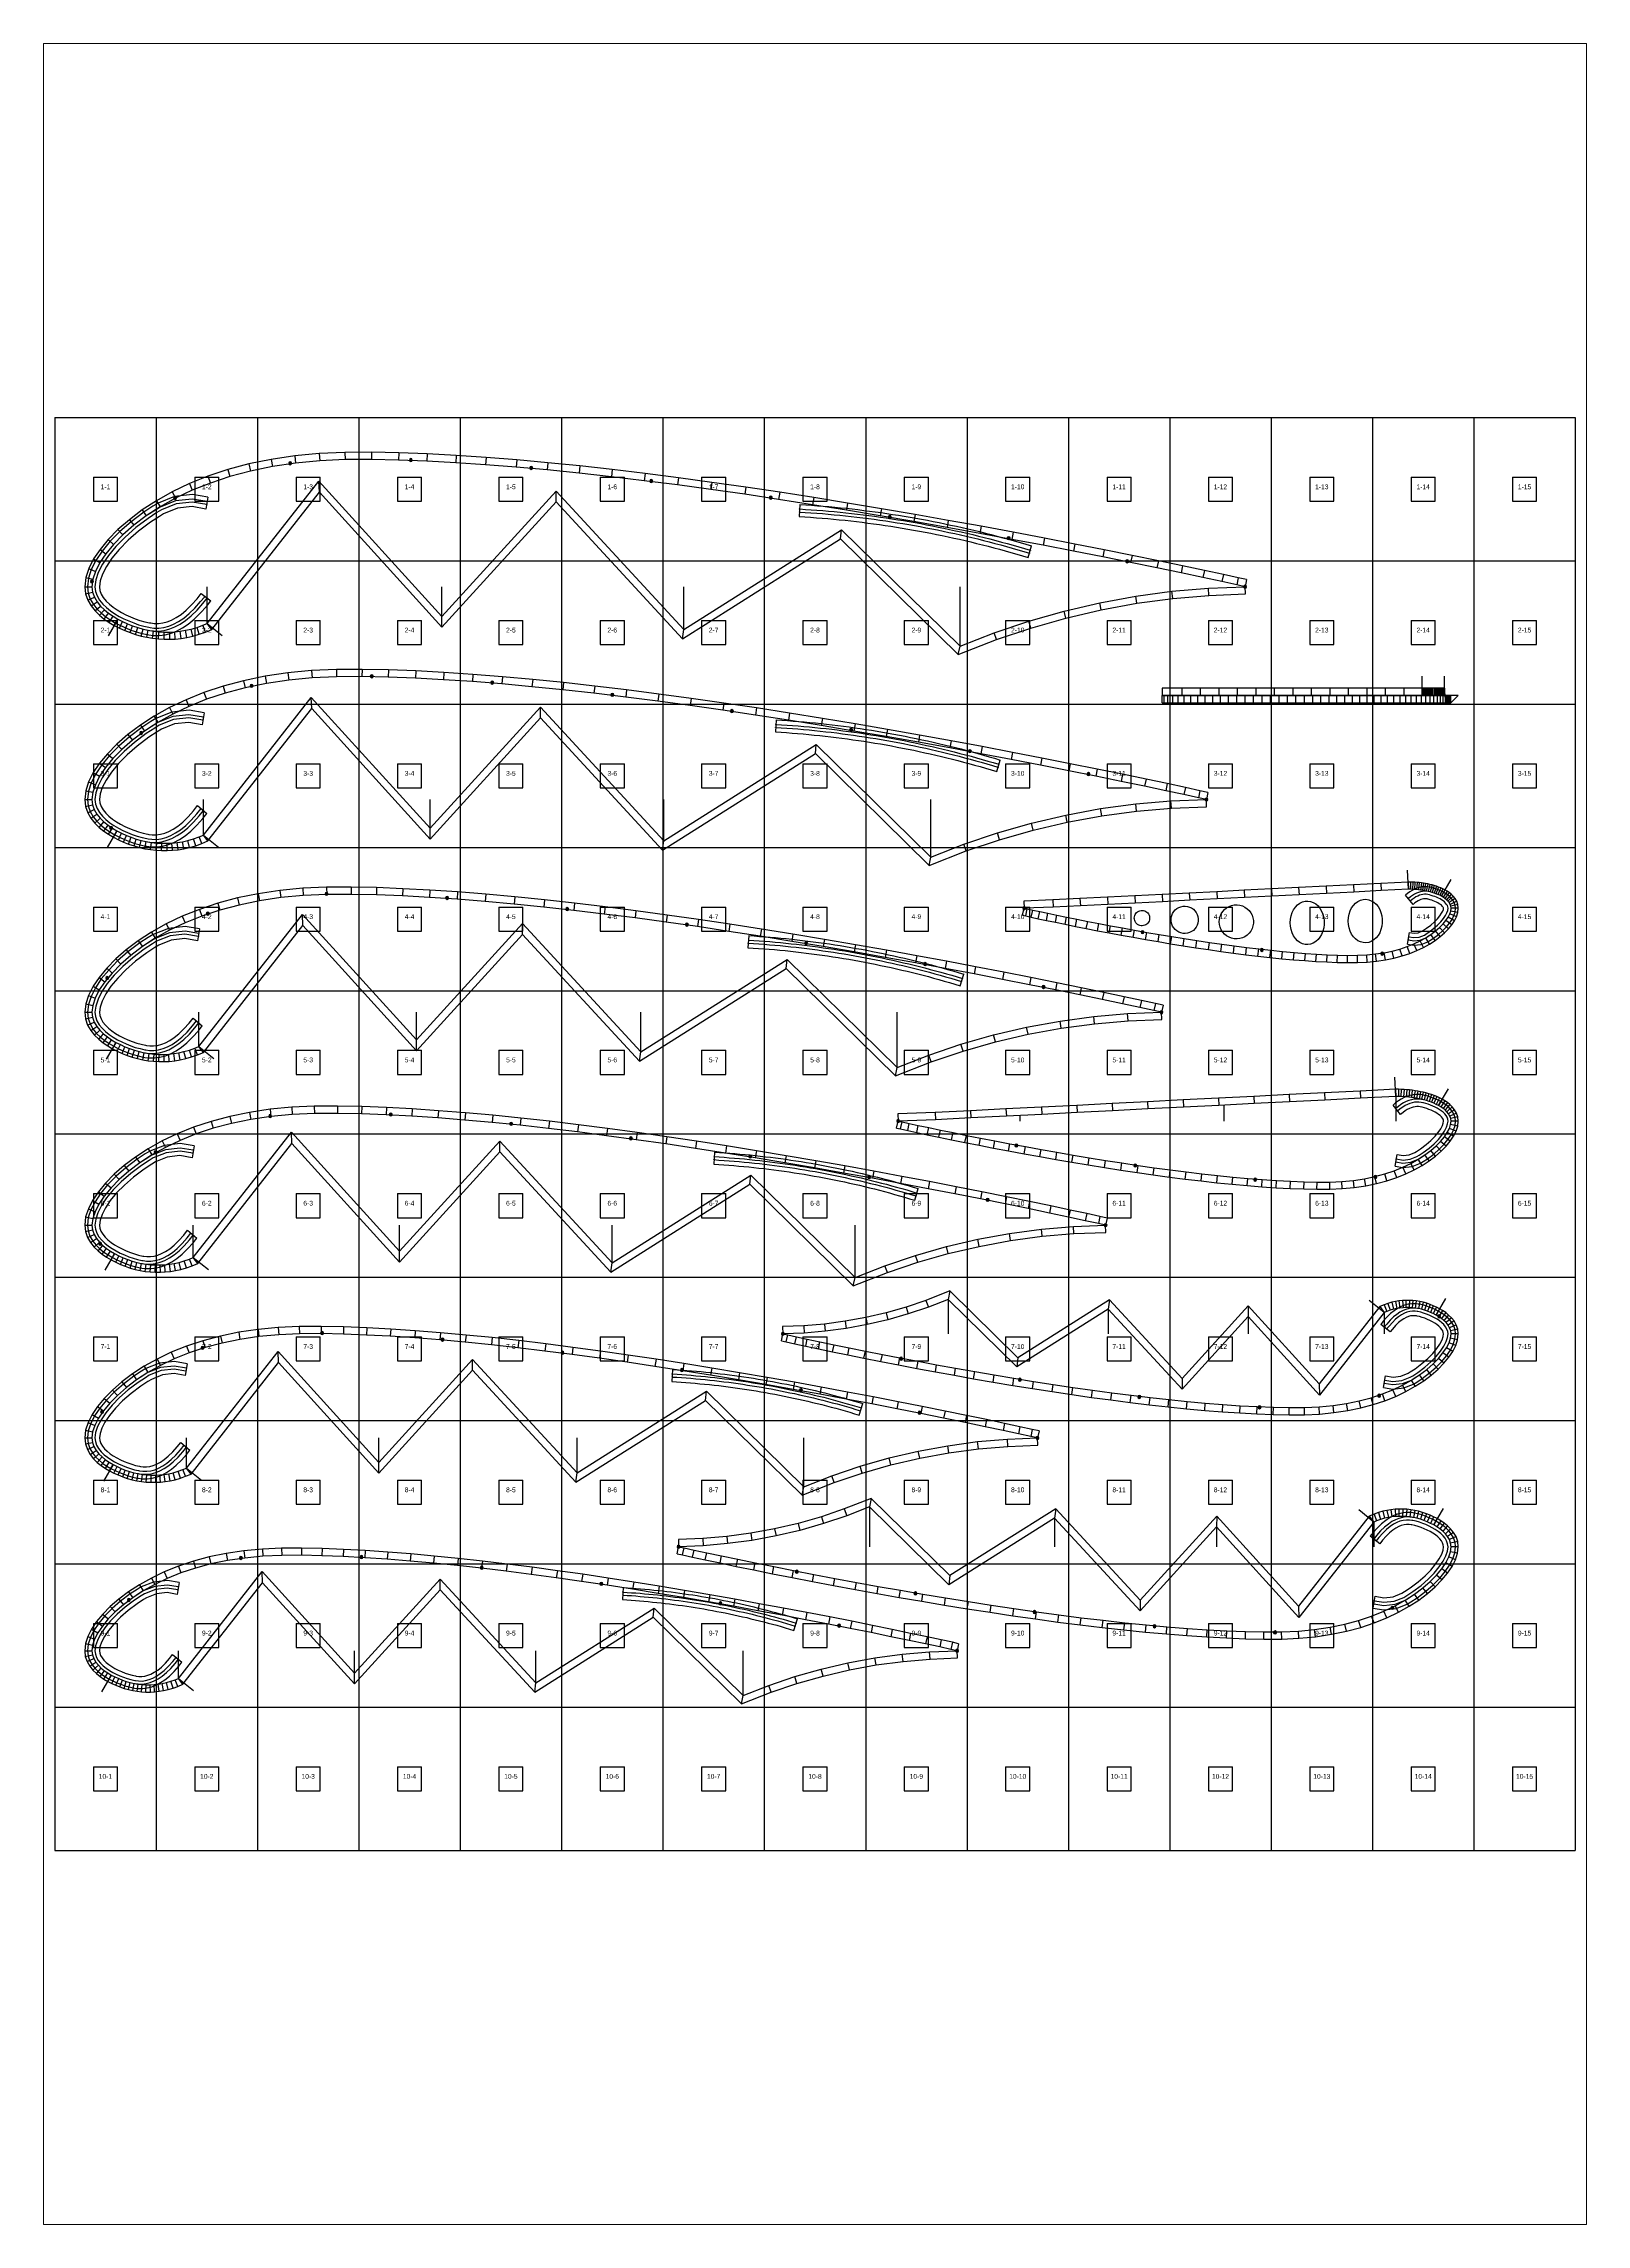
# Paper-space layout 'Layout1' of a CAD drawing. Header units: metres, sheet in millimetres. Extents: x 0 to 210, y 0 to 297.
# The model-space entities are those that its viewports show. They can reach past a viewport. Long polylines and large blocks are cut down to what shows.
import ezdxf
from ezdxf.enums import TextEntityAlignment as Align

# ---------------------------------------------------------------- set-up
doc = ezdxf.new("R2010")
doc.units = ezdxf.units.M
for name, color, linetype in [('default', 7, 'Continuous'), ('mcircles', 7, 'Continuous'), ('TEXTLAYER', 7, 'Continuous'), ('VIEWPORTS', 7, 'Continuous')]:
    doc.layers.add(name, color=color, linetype=linetype)

msp = doc.modelspace()

# ---------------------------------------------------------------- linework, layer by layer
at = {"color": 9}
for p, q in [((0, 0), (210, 0)), ((0, 0), (0, -297)), ((210, 0), (210, -297)), ((210, 0), (420, 0)), ((210, 0), (210, -297)), ((420, 0), (420, -297)), ((420, 0), (630, 0)), ((420, 0), (420, -297)), ((630, 0), (630, -297)), ((630, 0), (840, 0)), ((630, 0), (630, -297)), ((840, 0), (840, -297)), ((840, 0), (1050, 0)), ((840, 0), (840, -297)), ((1050, 0), (1050, -297)), ((1050, 0), (1260, 0)), ((1050, 0), (1050, -297)), ((1260, 0), (1260, -297)), ((1260, 0), (1470, 0)), ((1260, 0), (1260, -297)), ((1470, 0), (1470, -297)), ((1470, 0), (1680, 0)), ((1470, 0), (1470, -297)), ((1680, 0), (1680, -297)), ((1680, 0), (1890, 0)), ((1680, 0), (1680, -297)), ((1890, 0), (1890, -297)), ((1890, 0), (2100, 0)), ((1890, 0), (1890, -297)), ((2100, 0), (2100, -297)), ((2100, 0), (2310, 0)), ((2100, 0), (2100, -297)), ((2310, 0), (2310, -297)), ((2310, 0), (2520, 0)), ((2310, 0), (2310, -297)), ((2520, 0), (2520, -297)), ((2520, 0), (2730, 0)), ((2520, 0), (2520, -297)), ((2730, 0), (2730, -297)), ((2730, 0), (2940, 0)), ((2730, 0), (2730, -297)), ((2940, 0), (2940, -297)), ((2940, 0), (3150, 0)), ((2940, 0), (2940, -297)), ((3150, 0), (3150, -297)), ((80, -123.5), (130, -123.5)), ((80, -123.5), (80, -173.5)), ((130, -173.5), (130, -123.5)), ((290, -123.5), (340, -123.5)), ((290, -123.5), (290, -173.5)), ((340, -173.5), (340, -123.5)), ((500, -123.5), (550, -123.5)), ((500, -123.5), (500, -173.5)), ((550, -173.5), (550, -123.5)), ((710, -123.5), (760, -123.5)), ((710, -123.5), (710, -173.5)), ((760, -173.5), (760, -123.5)), ((920, -123.5), (970, -123.5)), ((920, -123.5), (920, -173.5)), ((970, -173.5), (970, -123.5)), ((1130, -123.5), (1180, -123.5)), ((1130, -123.5), (1130, -173.5)), ((1180, -173.5), (1180, -123.5)), ((1340, -123.5), (1390, -123.5)), ((1340, -123.5), (1340, -173.5)), ((1390, -173.5), (1390, -123.5)), ((1550, -123.5), (1600, -123.5)), ((1550, -123.5), (1550, -173.5)), ((1600, -173.5), (1600, -123.5)), ((1760, -123.5), (1810, -123.5)), ((1760, -123.5), (1760, -173.5)), ((1810, -173.5), (1810, -123.5)), ((1970, -123.5), (2020, -123.5)), ((1970, -123.5), (1970, -173.5)), ((2020, -173.5), (2020, -123.5)), ((2180, -123.5), (2230, -123.5)), ((2180, -123.5), (2180, -173.5)), ((2230, -173.5), (2230, -123.5)), ((2390, -123.5), (2440, -123.5)), ((2390, -123.5), (2390, -173.5)), ((2440, -173.5), (2440, -123.5)), ((2600, -123.5), (2650, -123.5)), ((2600, -123.5), (2600, -173.5)), ((2650, -173.5), (2650, -123.5)), ((2810, -123.5), (2860, -123.5)), ((2810, -123.5), (2810, -173.5)), ((2860, -173.5), (2860, -123.5)), ((3020, -123.5), (3070, -123.5)), ((3020, -123.5), (3020, -173.5)), ((3070, -173.5), (3070, -123.5)), ((80, -173.5), (130, -173.5)), ((290, -173.5), (340, -173.5)), ((500, -173.5), (550, -173.5)), ((710, -173.5), (760, -173.5)), ((920, -173.5), (970, -173.5)), ((1130, -173.5), (1180, -173.5)), ((1340, -173.5), (1390, -173.5)), ((1550, -173.5), (1600, -173.5)), ((1760, -173.5), (1810, -173.5)), ((1970, -173.5), (2020, -173.5)), ((2180, -173.5), (2230, -173.5)), ((2390, -173.5), (2440, -173.5)), ((2600, -173.5), (2650, -173.5)), ((2810, -173.5), (2860, -173.5)), ((3020, -173.5), (3070, -173.5)), ((0, -297), (210, -297)), ((0, -297), (210, -297)), ((0, -297), (0, -594)), ((210, -297), (420, -297)), ((210, -297), (210, -594)), ((210, -297), (420, -297)), ((210, -297), (210, -594)), ((420, -297), (630, -297)), ((420, -297), (420, -594)), ((420, -297), (630, -297)), ((420, -297), (420, -594)), ((630, -297), (840, -297)), ((630, -297), (630, -594)), ((630, -297), (840, -297)), ((630, -297), (630, -594)), ((840, -297), (1050, -297)), ((840, -297), (840, -594)), ((840, -297), (1050, -297)), ((840, -297), (840, -594)), ((1050, -297), (1260, -297)), ((1050, -297), (1050, -594)), ((1050, -297), (1260, -297)), ((1050, -297), (1050, -594)), ((1260, -297), (1470, -297)), ((1260, -297), (1260, -594)), ((1260, -297), (1470, -297)), ((1260, -297), (1260, -594)), ((1470, -297), (1680, -297)), ((1470, -297), (1470, -594)), ((1470, -297), (1680, -297)), ((1470, -297), (1470, -594)), ((1680, -297), (1890, -297)), ((1680, -297), (1680, -594)), ((1680, -297), (1890, -297)), ((1680, -297), (1680, -594)), ((1890, -297), (2100, -297)), ((1890, -297), (1890, -594)), ((1890, -297), (2100, -297)), ((1890, -297), (1890, -594)), ((2100, -297), (2310, -297)), ((2100, -297), (2100, -594)), ((2100, -297), (2310, -297)), ((2100, -297), (2100, -594)), ((2310, -297), (2520, -297)), ((2310, -297), (2310, -594)), ((2310, -297), (2520, -297)), ((2310, -297), (2310, -594)), ((2520, -297), (2730, -297)), ((2520, -297), (2520, -594)), ((2520, -297), (2730, -297)), ((2520, -297), (2520, -594)), ((2730, -297), (2940, -297)), ((2730, -297), (2730, -594)), ((2730, -297), (2940, -297)), ((2730, -297), (2730, -594)), ((2940, -297), (3150, -297)), ((2940, -297), (2940, -594)), ((2940, -297), (3150, -297)), ((2940, -297), (2940, -594)), ((3150, -297), (3150, -594)), ((80, -420.5), (130, -420.5)), ((80, -420.5), (80, -470.5)), ((130, -470.5), (130, -420.5)), ((290, -420.5), (340, -420.5)), ((290, -420.5), (290, -470.5)), ((340, -470.5), (340, -420.5)), ((500, -420.5), (550, -420.5)), ((500, -420.5), (500, -470.5)), ((550, -470.5), (550, -420.5)), ((710, -420.5), (760, -420.5)), ((710, -420.5), (710, -470.5)), ((760, -470.5), (760, -420.5)), ((920, -420.5), (970, -420.5)), ((920, -420.5), (920, -470.5)), ((970, -470.5), (970, -420.5)), ((1130, -420.5), (1180, -420.5)), ((1130, -420.5), (1130, -470.5)), ((1180, -470.5), (1180, -420.5)), ((1340, -420.5), (1390, -420.5)), ((1340, -420.5), (1340, -470.5)), ((1390, -470.5), (1390, -420.5)), ((1550, -420.5), (1600, -420.5)), ((1550, -420.5), (1550, -470.5)), ((1600, -470.5), (1600, -420.5)), ((1760, -420.5), (1810, -420.5)), ((1760, -420.5), (1760, -470.5)), ((1810, -470.5), (1810, -420.5)), ((1970, -420.5), (2020, -420.5)), ((1970, -420.5), (1970, -470.5)), ((2020, -470.5), (2020, -420.5)), ((2180, -420.5), (2230, -420.5)), ((2180, -420.5), (2180, -470.5)), ((2230, -470.5), (2230, -420.5)), ((2390, -420.5), (2440, -420.5)), ((2390, -420.5), (2390, -470.5)), ((2440, -470.5), (2440, -420.5)), ((2600, -420.5), (2650, -420.5)), ((2600, -420.5), (2600, -470.5)), ((2650, -470.5), (2650, -420.5)), ((2810, -420.5), (2860, -420.5)), ((2810, -420.5), (2810, -470.5)), ((2860, -470.5), (2860, -420.5)), ((3020, -420.5), (3070, -420.5)), ((3020, -420.5), (3020, -470.5)), ((3070, -470.5), (3070, -420.5)), ((80, -470.5), (130, -470.5)), ((290, -470.5), (340, -470.5)), ((500, -470.5), (550, -470.5)), ((710, -470.5), (760, -470.5)), ((920, -470.5), (970, -470.5)), ((1130, -470.5), (1180, -470.5)), ((1340, -470.5), (1390, -470.5)), ((1550, -470.5), (1600, -470.5)), ((1760, -470.5), (1810, -470.5)), ((1970, -470.5), (2020, -470.5)), ((2180, -470.5), (2230, -470.5)), ((2390, -470.5), (2440, -470.5)), ((2600, -470.5), (2650, -470.5)), ((2810, -470.5), (2860, -470.5)), ((3020, -470.5), (3070, -470.5)), ((0, -594), (210, -594)), ((0, -594), (210, -594)), ((0, -594), (0, -891)), ((210, -594), (420, -594)), ((210, -594), (210, -891)), ((210, -594), (420, -594)), ((210, -594), (210, -891)), ((420, -594), (630, -594)), ((420, -594), (420, -891)), ((420, -594), (630, -594)), ((420, -594), (420, -891)), ((630, -594), (840, -594)), ((630, -594), (630, -891)), ((630, -594), (840, -594)), ((630, -594), (630, -891)), ((840, -594), (1050, -594)), ((840, -594), (840, -891)), ((840, -594), (1050, -594)), ((840, -594), (840, -891)), ((1050, -594), (1260, -594)), ((1050, -594), (1050, -891)), ((1050, -594), (1260, -594)), ((1050, -594), (1050, -891)), ((1260, -594), (1470, -594)), ((1260, -594), (1260, -891)), ((1260, -594), (1470, -594)), ((1260, -594), (1260, -891)), ((1470, -594), (1680, -594)), ((1470, -594), (1470, -891)), ((1470, -594), (1680, -594)), ((1470, -594), (1470, -891)), ((1680, -594), (1890, -594)), ((1680, -594), (1680, -891)), ((1680, -594), (1890, -594)), ((1680, -594), (1680, -891)), ((1890, -594), (2100, -594)), ((1890, -594), (1890, -891)), ((1890, -594), (2100, -594)), ((1890, -594), (1890, -891)), ((2100, -594), (2310, -594)), ((2100, -594), (2100, -891)), ((2100, -594), (2310, -594)), ((2100, -594), (2100, -891)), ((2310, -594), (2520, -594)), ((2310, -594), (2310, -891)), ((2310, -594), (2520, -594)), ((2310, -594), (2310, -891)), ((2520, -594), (2730, -594)), ((2520, -594), (2520, -891)), ((2520, -594), (2730, -594)), ((2520, -594), (2520, -891)), ((2730, -594), (2940, -594)), ((2730, -594), (2730, -891)), ((2730, -594), (2940, -594)), ((2730, -594), (2730, -891)), ((2940, -594), (3150, -594)), ((2940, -594), (2940, -891)), ((2940, -594), (3150, -594)), ((2940, -594), (2940, -891)), ((3150, -594), (3150, -891)), ((80, -717.5), (130, -717.5)), ((80, -717.5), (80, -767.5)), ((130, -767.5), (130, -717.5)), ((290, -717.5), (340, -717.5)), ((290, -717.5), (290, -767.5)), ((340, -767.5), (340, -717.5)), ((500, -717.5), (550, -717.5)), ((500, -717.5), (500, -767.5)), ((550, -767.5), (550, -717.5)), ((710, -717.5), (760, -717.5)), ((710, -717.5), (710, -767.5)), ((760, -767.5), (760, -717.5)), ((920, -717.5), (970, -717.5)), ((920, -717.5), (920, -767.5)), ((970, -767.5), (970, -717.5)), ((1130, -717.5), (1180, -717.5)), ((1130, -717.5), (1130, -767.5)), ((1180, -767.5), (1180, -717.5)), ((1340, -717.5), (1390, -717.5)), ((1340, -717.5), (1340, -767.5)), ((1390, -767.5), (1390, -717.5)), ((1550, -717.5), (1600, -717.5)), ((1550, -717.5), (1550, -767.5)), ((1600, -767.5), (1600, -717.5)), ((1760, -717.5), (1810, -717.5)), ((1760, -717.5), (1760, -767.5)), ((1810, -767.5), (1810, -717.5)), ((1970, -717.5), (2020, -717.5)), ((1970, -717.5), (1970, -767.5)), ((2020, -767.5), (2020, -717.5)), ((2180, -717.5), (2230, -717.5)), ((2180, -717.5), (2180, -767.5)), ((2230, -767.5), (2230, -717.5)), ((2390, -717.5), (2440, -717.5)), ((2390, -717.5), (2390, -767.5)), ((2440, -767.5), (2440, -717.5)), ((2600, -717.5), (2650, -717.5)), ((2600, -717.5), (2600, -767.5)), ((2650, -767.5), (2650, -717.5)), ((2810, -717.5), (2860, -717.5)), ((2810, -717.5), (2810, -767.5)), ((2860, -767.5), (2860, -717.5)), ((3020, -717.5), (3070, -717.5)), ((3020, -717.5), (3020, -767.5)), ((3070, -767.5), (3070, -717.5)), ((80, -767.5), (130, -767.5)), ((290, -767.5), (340, -767.5)), ((500, -767.5), (550, -767.5)), ((710, -767.5), (760, -767.5)), ((920, -767.5), (970, -767.5)), ((1130, -767.5), (1180, -767.5)), ((1340, -767.5), (1390, -767.5)), ((1550, -767.5), (1600, -767.5)), ((1760, -767.5), (1810, -767.5)), ((1970, -767.5), (2020, -767.5)), ((2180, -767.5), (2230, -767.5)), ((2390, -767.5), (2440, -767.5)), ((2600, -767.5), (2650, -767.5)), ((2810, -767.5), (2860, -767.5)), ((3020, -767.5), (3070, -767.5)), ((0, -891), (210, -891)), ((0, -891), (210, -891)), ((0, -891), (0, -1188)), ((210, -891), (420, -891)), ((210, -891), (210, -1188)), ((210, -891), (420, -891)), ((210, -891), (210, -1188)), ((420, -891), (630, -891)), ((420, -891), (420, -1188)), ((420, -891), (630, -891)), ((420, -891), (420, -1188)), ((630, -891), (840, -891)), ((630, -891), (630, -1188)), ((630, -891), (840, -891)), ((630, -891), (630, -1188)), ((840, -891), (1050, -891)), ((840, -891), (840, -1188)), ((840, -891), (1050, -891)), ((840, -891), (840, -1188)), ((1050, -891), (1260, -891)), ((1050, -891), (1050, -1188)), ((1050, -891), (1260, -891)), ((1050, -891), (1050, -1188)), ((1260, -891), (1470, -891)), ((1260, -891), (1260, -1188)), ((1260, -891), (1470, -891)), ((1260, -891), (1260, -1188)), ((1470, -891), (1680, -891)), ((1470, -891), (1470, -1188)), ((1470, -891), (1680, -891)), ((1470, -891), (1470, -1188)), ((1680, -891), (1890, -891)), ((1680, -891), (1680, -1188)), ((1680, -891), (1890, -891)), ((1680, -891), (1680, -1188)), ((1890, -891), (2100, -891)), ((1890, -891), (1890, -1188)), ((1890, -891), (2100, -891)), ((1890, -891), (1890, -1188)), ((2100, -891), (2310, -891)), ((2100, -891), (2100, -1188)), ((2100, -891), (2310, -891)), ((2100, -891), (2100, -1188)), ((2310, -891), (2520, -891)), ((2310, -891), (2310, -1188)), ((2310, -891), (2520, -891)), ((2310, -891), (2310, -1188)), ((2520, -891), (2730, -891)), ((2520, -891), (2520, -1188)), ((2520, -891), (2730, -891)), ((2520, -891), (2520, -1188)), ((2730, -891), (2940, -891)), ((2730, -891), (2730, -1188)), ((2730, -891), (2940, -891)), ((2730, -891), (2730, -1188)), ((2940, -891), (3150, -891)), ((2940, -891), (2940, -1188)), ((2940, -891), (3150, -891)), ((2940, -891), (2940, -1188)), ((3150, -891), (3150, -1188)), ((80, -1014.5), (130, -1014.5)), ((80, -1014.5), (80, -1064.5)), ((130, -1064.5), (130, -1014.5)), ((290, -1014.5), (340, -1014.5)), ((290, -1014.5), (290, -1064.5)), ((340, -1064.5), (340, -1014.5)), ((500, -1014.5), (550, -1014.5)), ((500, -1014.5), (500, -1064.5)), ((550, -1064.5), (550, -1014.5)), ((710, -1014.5), (760, -1014.5)), ((710, -1014.5), (710, -1064.5)), ((760, -1064.5), (760, -1014.5)), ((920, -1014.5), (970, -1014.5)), ((920, -1014.5), (920, -1064.5)), ((970, -1064.5), (970, -1014.5)), ((1130, -1014.5), (1180, -1014.5)), ((1130, -1014.5), (1130, -1064.5)), ((1180, -1064.5), (1180, -1014.5)), ((1340, -1014.5), (1390, -1014.5)), ((1340, -1014.5), (1340, -1064.5)), ((1390, -1064.5), (1390, -1014.5)), ((1550, -1014.5), (1600, -1014.5)), ((1550, -1014.5), (1550, -1064.5)), ((1600, -1064.5), (1600, -1014.5)), ((1760, -1014.5), (1810, -1014.5)), ((1760, -1014.5), (1760, -1064.5)), ((1810, -1064.5), (1810, -1014.5)), ((1970, -1014.5), (2020, -1014.5)), ((1970, -1014.5), (1970, -1064.5)), ((2020, -1064.5), (2020, -1014.5)), ((2180, -1014.5), (2230, -1014.5)), ((2180, -1014.5), (2180, -1064.5)), ((2230, -1064.5), (2230, -1014.5)), ((2390, -1014.5), (2440, -1014.5)), ((2390, -1014.5), (2390, -1064.5)), ((2440, -1064.5), (2440, -1014.5)), ((2600, -1014.5), (2650, -1014.5)), ((2600, -1014.5), (2600, -1064.5)), ((2650, -1064.5), (2650, -1014.5)), ((2810, -1014.5), (2860, -1014.5)), ((2810, -1014.5), (2810, -1064.5)), ((2860, -1064.5), (2860, -1014.5)), ((3020, -1014.5), (3070, -1014.5)), ((3020, -1014.5), (3020, -1064.5)), ((3070, -1064.5), (3070, -1014.5)), ((80, -1064.5), (130, -1064.5)), ((290, -1064.5), (340, -1064.5)), ((500, -1064.5), (550, -1064.5)), ((710, -1064.5), (760, -1064.5)), ((920, -1064.5), (970, -1064.5)), ((1130, -1064.5), (1180, -1064.5)), ((1340, -1064.5), (1390, -1064.5)), ((1550, -1064.5), (1600, -1064.5)), ((1760, -1064.5), (1810, -1064.5)), ((1970, -1064.5), (2020, -1064.5)), ((2180, -1064.5), (2230, -1064.5)), ((2390, -1064.5), (2440, -1064.5)), ((2600, -1064.5), (2650, -1064.5)), ((2810, -1064.5), (2860, -1064.5)), ((3020, -1064.5), (3070, -1064.5)), ((0, -1188), (210, -1188)), ((0, -1188), (210, -1188)), ((0, -1188), (0, -1485)), ((210, -1188), (420, -1188)), ((210, -1188), (210, -1485)), ((210, -1188), (420, -1188)), ((210, -1188), (210, -1485)), ((420, -1188), (630, -1188)), ((420, -1188), (420, -1485)), ((420, -1188), (630, -1188)), ((420, -1188), (420, -1485)), ((630, -1188), (840, -1188)), ((630, -1188), (630, -1485)), ((630, -1188), (840, -1188)), ((630, -1188), (630, -1485)), ((840, -1188), (1050, -1188)), ((840, -1188), (840, -1485)), ((840, -1188), (1050, -1188)), ((840, -1188), (840, -1485)), ((1050, -1188), (1260, -1188)), ((1050, -1188), (1050, -1485)), ((1050, -1188), (1260, -1188)), ((1050, -1188), (1050, -1485)), ((1260, -1188), (1470, -1188)), ((1260, -1188), (1260, -1485)), ((1260, -1188), (1470, -1188)), ((1260, -1188), (1260, -1485)), ((1470, -1188), (1680, -1188)), ((1470, -1188), (1470, -1485)), ((1470, -1188), (1680, -1188)), ((1470, -1188), (1470, -1485)), ((1680, -1188), (1890, -1188)), ((1680, -1188), (1680, -1485)), ((1680, -1188), (1890, -1188)), ((1680, -1188), (1680, -1485)), ((1890, -1188), (2100, -1188)), ((1890, -1188), (1890, -1485)), ((1890, -1188), (2100, -1188)), ((1890, -1188), (1890, -1485)), ((2100, -1188), (2310, -1188)), ((2100, -1188), (2100, -1485)), ((2100, -1188), (2310, -1188)), ((2100, -1188), (2100, -1485)), ((2310, -1188), (2520, -1188)), ((2310, -1188), (2310, -1485)), ((2310, -1188), (2520, -1188)), ((2310, -1188), (2310, -1485)), ((2520, -1188), (2730, -1188)), ((2520, -1188), (2520, -1485)), ((2520, -1188), (2730, -1188)), ((2520, -1188), (2520, -1485)), ((2730, -1188), (2940, -1188)), ((2730, -1188), (2730, -1485)), ((2730, -1188), (2940, -1188)), ((2730, -1188), (2730, -1485)), ((2940, -1188), (3150, -1188)), ((2940, -1188), (2940, -1485)), ((2940, -1188), (3150, -1188)), ((2940, -1188), (2940, -1485)), ((3150, -1188), (3150, -1485)), ((80, -1311.5), (130, -1311.5)), ((80, -1311.5), (80, -1361.5)), ((130, -1361.5), (130, -1311.5)), ((290, -1311.5), (340, -1311.5)), ((290, -1311.5), (290, -1361.5)), ((340, -1361.5), (340, -1311.5)), ((500, -1311.5), (550, -1311.5)), ((500, -1311.5), (500, -1361.5)), ((550, -1361.5), (550, -1311.5)), ((710, -1311.5), (760, -1311.5)), ((710, -1311.5), (710, -1361.5)), ((760, -1361.5), (760, -1311.5)), ((920, -1311.5), (970, -1311.5)), ((920, -1311.5), (920, -1361.5)), ((970, -1361.5), (970, -1311.5)), ((1130, -1311.5), (1180, -1311.5)), ((1130, -1311.5), (1130, -1361.5)), ((1180, -1361.5), (1180, -1311.5)), ((1340, -1311.5), (1390, -1311.5)), ((1340, -1311.5), (1340, -1361.5)), ((1390, -1361.5), (1390, -1311.5)), ((1550, -1311.5), (1600, -1311.5)), ((1550, -1311.5), (1550, -1361.5)), ((1600, -1361.5), (1600, -1311.5)), ((1760, -1311.5), (1810, -1311.5)), ((1760, -1311.5), (1760, -1361.5)), ((1810, -1361.5), (1810, -1311.5)), ((1970, -1311.5), (2020, -1311.5)), ((1970, -1311.5), (1970, -1361.5)), ((2020, -1361.5), (2020, -1311.5)), ((2180, -1311.5), (2230, -1311.5)), ((2180, -1311.5), (2180, -1361.5)), ((2230, -1361.5), (2230, -1311.5)), ((2390, -1311.5), (2440, -1311.5)), ((2390, -1311.5), (2390, -1361.5)), ((2440, -1361.5), (2440, -1311.5)), ((2600, -1311.5), (2650, -1311.5)), ((2600, -1311.5), (2600, -1361.5)), ((2650, -1361.5), (2650, -1311.5)), ((2810, -1311.5), (2860, -1311.5)), ((2810, -1311.5), (2810, -1361.5)), ((2860, -1361.5), (2860, -1311.5)), ((3020, -1311.5), (3070, -1311.5)), ((3020, -1311.5), (3020, -1361.5)), ((3070, -1361.5), (3070, -1311.5)), ((80, -1361.5), (130, -1361.5)), ((290, -1361.5), (340, -1361.5)), ((500, -1361.5), (550, -1361.5)), ((710, -1361.5), (760, -1361.5)), ((920, -1361.5), (970, -1361.5)), ((1130, -1361.5), (1180, -1361.5)), ((1340, -1361.5), (1390, -1361.5)), ((1550, -1361.5), (1600, -1361.5)), ((1760, -1361.5), (1810, -1361.5)), ((1970, -1361.5), (2020, -1361.5)), ((2180, -1361.5), (2230, -1361.5)), ((2390, -1361.5), (2440, -1361.5)), ((2600, -1361.5), (2650, -1361.5)), ((2810, -1361.5), (2860, -1361.5)), ((3020, -1361.5), (3070, -1361.5)), ((0, -1485), (210, -1485)), ((0, -1485), (210, -1485)), ((0, -1485), (0, -1782)), ((210, -1485), (420, -1485)), ((210, -1485), (210, -1782)), ((210, -1485), (420, -1485)), ((210, -1485), (210, -1782)), ((420, -1485), (630, -1485)), ((420, -1485), (420, -1782)), ((420, -1485), (630, -1485)), ((420, -1485), (420, -1782)), ((630, -1485), (840, -1485)), ((630, -1485), (630, -1782)), ((630, -1485), (840, -1485)), ((630, -1485), (630, -1782)), ((840, -1485), (1050, -1485)), ((840, -1485), (840, -1782)), ((840, -1485), (1050, -1485)), ((840, -1485), (840, -1782)), ((1050, -1485), (1260, -1485)), ((1050, -1485), (1050, -1782)), ((1050, -1485), (1260, -1485)), ((1050, -1485), (1050, -1782)), ((1260, -1485), (1470, -1485)), ((1260, -1485), (1260, -1782)), ((1260, -1485), (1470, -1485)), ((1260, -1485), (1260, -1782)), ((1470, -1485), (1680, -1485)), ((1470, -1485), (1470, -1782)), ((1470, -1485), (1680, -1485)), ((1470, -1485), (1470, -1782)), ((1680, -1485), (1890, -1485)), ((1680, -1485), (1680, -1782)), ((1680, -1485), (1890, -1485)), ((1680, -1485), (1680, -1782)), ((1890, -1485), (2100, -1485)), ((1890, -1485), (1890, -1782)), ((1890, -1485), (2100, -1485)), ((1890, -1485), (1890, -1782)), ((2100, -1485), (2310, -1485)), ((2100, -1485), (2100, -1782)), ((2100, -1485), (2310, -1485)), ((2100, -1485), (2100, -1782)), ((2310, -1485), (2520, -1485)), ((2310, -1485), (2310, -1782)), ((2310, -1485), (2520, -1485)), ((2310, -1485), (2310, -1782)), ((2520, -1485), (2730, -1485)), ((2520, -1485), (2520, -1782)), ((2520, -1485), (2730, -1485)), ((2520, -1485), (2520, -1782)), ((2730, -1485), (2940, -1485)), ((2730, -1485), (2730, -1782)), ((2730, -1485), (2940, -1485)), ((2730, -1485), (2730, -1782)), ((2940, -1485), (3150, -1485)), ((2940, -1485), (2940, -1782)), ((2940, -1485), (3150, -1485)), ((2940, -1485), (2940, -1782)), ((3150, -1485), (3150, -1782)), ((80, -1608.5), (130, -1608.5)), ((80, -1608.5), (80, -1658.5)), ((130, -1658.5), (130, -1608.5)), ((290, -1608.5), (340, -1608.5)), ((290, -1608.5), (290, -1658.5)), ((340, -1658.5), (340, -1608.5)), ((500, -1608.5), (550, -1608.5)), ((500, -1608.5), (500, -1658.5)), ((550, -1658.5), (550, -1608.5)), ((710, -1608.5), (760, -1608.5)), ((710, -1608.5), (710, -1658.5)), ((760, -1658.5), (760, -1608.5)), ((920, -1608.5), (970, -1608.5)), ((920, -1608.5), (920, -1658.5)), ((970, -1658.5), (970, -1608.5)), ((1130, -1608.5), (1180, -1608.5)), ((1130, -1608.5), (1130, -1658.5)), ((1180, -1658.5), (1180, -1608.5)), ((1340, -1608.5), (1390, -1608.5)), ((1340, -1608.5), (1340, -1658.5)), ((1390, -1658.5), (1390, -1608.5)), ((1550, -1608.5), (1600, -1608.5)), ((1550, -1608.5), (1550, -1658.5)), ((1600, -1658.5), (1600, -1608.5)), ((1760, -1608.5), (1810, -1608.5)), ((1760, -1608.5), (1760, -1658.5)), ((1810, -1658.5), (1810, -1608.5)), ((1970, -1608.5), (2020, -1608.5)), ((1970, -1608.5), (1970, -1658.5)), ((2020, -1658.5), (2020, -1608.5)), ((2180, -1608.5), (2230, -1608.5)), ((2180, -1608.5), (2180, -1658.5)), ((2230, -1658.5), (2230, -1608.5)), ((2390, -1608.5), (2440, -1608.5)), ((2390, -1608.5), (2390, -1658.5)), ((2440, -1658.5), (2440, -1608.5)), ((2600, -1608.5), (2650, -1608.5)), ((2600, -1608.5), (2600, -1658.5)), ((2650, -1658.5), (2650, -1608.5)), ((2810, -1608.5), (2860, -1608.5)), ((2810, -1608.5), (2810, -1658.5)), ((2860, -1658.5), (2860, -1608.5)), ((3020, -1608.5), (3070, -1608.5)), ((3020, -1608.5), (3020, -1658.5)), ((3070, -1658.5), (3070, -1608.5)), ((80, -1658.5), (130, -1658.5)), ((290, -1658.5), (340, -1658.5)), ((500, -1658.5), (550, -1658.5)), ((710, -1658.5), (760, -1658.5)), ((920, -1658.5), (970, -1658.5)), ((1130, -1658.5), (1180, -1658.5)), ((1340, -1658.5), (1390, -1658.5)), ((1550, -1658.5), (1600, -1658.5)), ((1760, -1658.5), (1810, -1658.5)), ((1970, -1658.5), (2020, -1658.5)), ((2180, -1658.5), (2230, -1658.5)), ((2390, -1658.5), (2440, -1658.5)), ((2600, -1658.5), (2650, -1658.5)), ((2810, -1658.5), (2860, -1658.5)), ((3020, -1658.5), (3070, -1658.5)), ((0, -1782), (210, -1782)), ((0, -1782), (210, -1782)), ((0, -1782), (0, -2079)), ((210, -1782), (420, -1782)), ((210, -1782), (210, -2079)), ((210, -1782), (420, -1782)), ((210, -1782), (210, -2079)), ((420, -1782), (630, -1782)), ((420, -1782), (420, -2079)), ((420, -1782), (630, -1782)), ((420, -1782), (420, -2079)), ((630, -1782), (840, -1782)), ((630, -1782), (630, -2079)), ((630, -1782), (840, -1782)), ((630, -1782), (630, -2079)), ((840, -1782), (1050, -1782)), ((840, -1782), (840, -2079)), ((840, -1782), (1050, -1782)), ((840, -1782), (840, -2079)), ((1050, -1782), (1260, -1782)), ((1050, -1782), (1050, -2079)), ((1050, -1782), (1260, -1782)), ((1050, -1782), (1050, -2079)), ((1260, -1782), (1470, -1782)), ((1260, -1782), (1260, -2079)), ((1260, -1782), (1470, -1782)), ((1260, -1782), (1260, -2079)), ((1470, -1782), (1680, -1782)), ((1470, -1782), (1470, -2079)), ((1470, -1782), (1680, -1782)), ((1470, -1782), (1470, -2079)), ((1680, -1782), (1890, -1782)), ((1680, -1782), (1680, -2079)), ((1680, -1782), (1890, -1782)), ((1680, -1782), (1680, -2079)), ((1890, -1782), (2100, -1782)), ((1890, -1782), (1890, -2079)), ((1890, -1782), (2100, -1782)), ((1890, -1782), (1890, -2079)), ((2100, -1782), (2310, -1782)), ((2100, -1782), (2100, -2079)), ((2100, -1782), (2310, -1782)), ((2100, -1782), (2100, -2079)), ((2310, -1782), (2520, -1782)), ((2310, -1782), (2310, -2079)), ((2310, -1782), (2520, -1782)), ((2310, -1782), (2310, -2079)), ((2520, -1782), (2730, -1782)), ((2520, -1782), (2520, -2079)), ((2520, -1782), (2730, -1782)), ((2520, -1782), (2520, -2079)), ((2730, -1782), (2940, -1782)), ((2730, -1782), (2730, -2079)), ((2730, -1782), (2940, -1782)), ((2730, -1782), (2730, -2079)), ((2940, -1782), (3150, -1782)), ((2940, -1782), (2940, -2079)), ((2940, -1782), (3150, -1782)), ((2940, -1782), (2940, -2079)), ((3150, -1782), (3150, -2079)), ((80, -1905.5), (130, -1905.5)), ((80, -1905.5), (80, -1955.5)), ((130, -1955.5), (130, -1905.5)), ((290, -1905.5), (340, -1905.5)), ((290, -1905.5), (290, -1955.5)), ((340, -1955.5), (340, -1905.5)), ((500, -1905.5), (550, -1905.5)), ((500, -1905.5), (500, -1955.5)), ((550, -1955.5), (550, -1905.5)), ((710, -1905.5), (760, -1905.5)), ((710, -1905.5), (710, -1955.5)), ((760, -1955.5), (760, -1905.5)), ((920, -1905.5), (970, -1905.5)), ((920, -1905.5), (920, -1955.5)), ((970, -1955.5), (970, -1905.5)), ((1130, -1905.5), (1180, -1905.5)), ((1130, -1905.5), (1130, -1955.5)), ((1180, -1955.5), (1180, -1905.5)), ((1340, -1905.5), (1390, -1905.5)), ((1340, -1905.5), (1340, -1955.5)), ((1390, -1955.5), (1390, -1905.5)), ((1550, -1905.5), (1600, -1905.5)), ((1550, -1905.5), (1550, -1955.5)), ((1600, -1955.5), (1600, -1905.5)), ((1760, -1905.5), (1810, -1905.5)), ((1760, -1905.5), (1760, -1955.5)), ((1810, -1955.5), (1810, -1905.5)), ((1970, -1905.5), (2020, -1905.5)), ((1970, -1905.5), (1970, -1955.5)), ((2020, -1955.5), (2020, -1905.5)), ((2180, -1905.5), (2230, -1905.5)), ((2180, -1905.5), (2180, -1955.5)), ((2230, -1955.5), (2230, -1905.5)), ((2390, -1905.5), (2440, -1905.5)), ((2390, -1905.5), (2390, -1955.5)), ((2440, -1955.5), (2440, -1905.5)), ((2600, -1905.5), (2650, -1905.5)), ((2600, -1905.5), (2600, -1955.5)), ((2650, -1955.5), (2650, -1905.5)), ((2810, -1905.5), (2860, -1905.5)), ((2810, -1905.5), (2810, -1955.5)), ((2860, -1955.5), (2860, -1905.5)), ((3020, -1905.5), (3070, -1905.5)), ((3020, -1905.5), (3020, -1955.5)), ((3070, -1955.5), (3070, -1905.5)), ((80, -1955.5), (130, -1955.5)), ((290, -1955.5), (340, -1955.5)), ((500, -1955.5), (550, -1955.5)), ((710, -1955.5), (760, -1955.5)), ((920, -1955.5), (970, -1955.5)), ((1130, -1955.5), (1180, -1955.5)), ((1340, -1955.5), (1390, -1955.5)), ((1550, -1955.5), (1600, -1955.5)), ((1760, -1955.5), (1810, -1955.5)), ((1970, -1955.5), (2020, -1955.5)), ((2180, -1955.5), (2230, -1955.5)), ((2390, -1955.5), (2440, -1955.5)), ((2600, -1955.5), (2650, -1955.5)), ((2810, -1955.5), (2860, -1955.5)), ((3020, -1955.5), (3070, -1955.5)), ((0, -2079), (210, -2079)), ((0, -2079), (210, -2079)), ((0, -2079), (0, -2376)), ((210, -2079), (420, -2079)), ((210, -2079), (210, -2376)), ((210, -2079), (420, -2079)), ((210, -2079), (210, -2376)), ((420, -2079), (630, -2079)), ((420, -2079), (420, -2376)), ((420, -2079), (630, -2079)), ((420, -2079), (420, -2376)), ((630, -2079), (840, -2079)), ((630, -2079), (630, -2376)), ((630, -2079), (840, -2079)), ((630, -2079), (630, -2376)), ((840, -2079), (1050, -2079)), ((840, -2079), (840, -2376)), ((840, -2079), (1050, -2079)), ((840, -2079), (840, -2376)), ((1050, -2079), (1260, -2079)), ((1050, -2079), (1050, -2376)), ((1050, -2079), (1260, -2079)), ((1050, -2079), (1050, -2376)), ((1260, -2079), (1470, -2079)), ((1260, -2079), (1260, -2376)), ((1260, -2079), (1470, -2079)), ((1260, -2079), (1260, -2376)), ((1470, -2079), (1680, -2079)), ((1470, -2079), (1470, -2376)), ((1470, -2079), (1680, -2079)), ((1470, -2079), (1470, -2376)), ((1680, -2079), (1890, -2079)), ((1680, -2079), (1680, -2376)), ((1680, -2079), (1890, -2079)), ((1680, -2079), (1680, -2376)), ((1890, -2079), (2100, -2079)), ((1890, -2079), (1890, -2376)), ((1890, -2079), (2100, -2079)), ((1890, -2079), (1890, -2376)), ((2100, -2079), (2310, -2079)), ((2100, -2079), (2100, -2376)), ((2100, -2079), (2310, -2079)), ((2100, -2079), (2100, -2376)), ((2310, -2079), (2520, -2079)), ((2310, -2079), (2310, -2376)), ((2310, -2079), (2520, -2079)), ((2310, -2079), (2310, -2376)), ((2520, -2079), (2730, -2079)), ((2520, -2079), (2520, -2376)), ((2520, -2079), (2730, -2079)), ((2520, -2079), (2520, -2376)), ((2730, -2079), (2940, -2079)), ((2730, -2079), (2730, -2376)), ((2730, -2079), (2940, -2079)), ((2730, -2079), (2730, -2376)), ((2940, -2079), (3150, -2079)), ((2940, -2079), (2940, -2376)), ((2940, -2079), (3150, -2079)), ((2940, -2079), (2940, -2376)), ((3150, -2079), (3150, -2376)), ((80, -2202.5), (130, -2202.5)), ((80, -2202.5), (80, -2252.5)), ((130, -2252.5), (130, -2202.5)), ((290, -2202.5), (340, -2202.5)), ((290, -2202.5), (290, -2252.5)), ((340, -2252.5), (340, -2202.5)), ((500, -2202.5), (550, -2202.5)), ((500, -2202.5), (500, -2252.5)), ((550, -2252.5), (550, -2202.5)), ((710, -2202.5), (760, -2202.5)), ((710, -2202.5), (710, -2252.5)), ((760, -2252.5), (760, -2202.5)), ((920, -2202.5), (970, -2202.5)), ((920, -2202.5), (920, -2252.5)), ((970, -2252.5), (970, -2202.5)), ((1130, -2202.5), (1180, -2202.5)), ((1130, -2202.5), (1130, -2252.5)), ((1180, -2252.5), (1180, -2202.5)), ((1340, -2202.5), (1390, -2202.5)), ((1340, -2202.5), (1340, -2252.5)), ((1390, -2252.5), (1390, -2202.5)), ((1550, -2202.5), (1600, -2202.5)), ((1550, -2202.5), (1550, -2252.5)), ((1600, -2252.5), (1600, -2202.5)), ((1760, -2202.5), (1810, -2202.5)), ((1760, -2202.5), (1760, -2252.5)), ((1810, -2252.5), (1810, -2202.5)), ((1970, -2202.5), (2020, -2202.5)), ((1970, -2202.5), (1970, -2252.5)), ((2020, -2252.5), (2020, -2202.5)), ((2180, -2202.5), (2230, -2202.5)), ((2180, -2202.5), (2180, -2252.5)), ((2230, -2252.5), (2230, -2202.5)), ((2390, -2202.5), (2440, -2202.5)), ((2390, -2202.5), (2390, -2252.5)), ((2440, -2252.5), (2440, -2202.5)), ((2600, -2202.5), (2650, -2202.5)), ((2600, -2202.5), (2600, -2252.5)), ((2650, -2252.5), (2650, -2202.5)), ((2810, -2202.5), (2860, -2202.5)), ((2810, -2202.5), (2810, -2252.5)), ((2860, -2252.5), (2860, -2202.5)), ((3020, -2202.5), (3070, -2202.5)), ((3020, -2202.5), (3020, -2252.5)), ((3070, -2252.5), (3070, -2202.5)), ((80, -2252.5), (130, -2252.5)), ((290, -2252.5), (340, -2252.5)), ((500, -2252.5), (550, -2252.5)), ((710, -2252.5), (760, -2252.5)), ((920, -2252.5), (970, -2252.5)), ((1130, -2252.5), (1180, -2252.5)), ((1340, -2252.5), (1390, -2252.5)), ((1550, -2252.5), (1600, -2252.5)), ((1760, -2252.5), (1810, -2252.5)), ((1970, -2252.5), (2020, -2252.5)), ((2180, -2252.5), (2230, -2252.5)), ((2390, -2252.5), (2440, -2252.5)), ((2600, -2252.5), (2650, -2252.5)), ((2810, -2252.5), (2860, -2252.5)), ((3020, -2252.5), (3070, -2252.5)), ((0, -2376), (210, -2376)), ((0, -2376), (210, -2376)), ((0, -2376), (0, -2673)), ((210, -2376), (420, -2376)), ((210, -2376), (210, -2673)), ((210, -2376), (420, -2376)), ((210, -2376), (210, -2673)), ((420, -2376), (630, -2376)), ((420, -2376), (420, -2673)), ((420, -2376), (630, -2376)), ((420, -2376), (420, -2673)), ((630, -2376), (840, -2376)), ((630, -2376), (630, -2673)), ((630, -2376), (840, -2376)), ((630, -2376), (630, -2673)), ((840, -2376), (1050, -2376)), ((840, -2376), (840, -2673)), ((840, -2376), (1050, -2376)), ((840, -2376), (840, -2673)), ((1050, -2376), (1260, -2376)), ((1050, -2376), (1050, -2673)), ((1050, -2376), (1260, -2376)), ((1050, -2376), (1050, -2673)), ((1260, -2376), (1470, -2376)), ((1260, -2376), (1260, -2673)), ((1260, -2376), (1470, -2376)), ((1260, -2376), (1260, -2673)), ((1470, -2376), (1680, -2376)), ((1470, -2376), (1470, -2673)), ((1470, -2376), (1680, -2376)), ((1470, -2376), (1470, -2673)), ((1680, -2376), (1890, -2376)), ((1680, -2376), (1680, -2673)), ((1680, -2376), (1890, -2376)), ((1680, -2376), (1680, -2673)), ((1890, -2376), (2100, -2376)), ((1890, -2376), (1890, -2673)), ((1890, -2376), (2100, -2376)), ((1890, -2376), (1890, -2673)), ((2100, -2376), (2310, -2376)), ((2100, -2376), (2100, -2673)), ((2100, -2376), (2310, -2376)), ((2100, -2376), (2100, -2673)), ((2310, -2376), (2520, -2376)), ((2310, -2376), (2310, -2673)), ((2310, -2376), (2520, -2376)), ((2310, -2376), (2310, -2673)), ((2520, -2376), (2730, -2376)), ((2520, -2376), (2520, -2673)), ((2520, -2376), (2730, -2376)), ((2520, -2376), (2520, -2673)), ((2730, -2376), (2940, -2376)), ((2730, -2376), (2730, -2673)), ((2730, -2376), (2940, -2376)), ((2730, -2376), (2730, -2673)), ((2940, -2376), (3150, -2376)), ((2940, -2376), (2940, -2673)), ((2940, -2376), (3150, -2376)), ((2940, -2376), (2940, -2673)), ((3150, -2376), (3150, -2673)), ((80, -2499.5), (130, -2499.5)), ((80, -2499.5), (80, -2549.5)), ((130, -2549.5), (130, -2499.5)), ((290, -2499.5), (340, -2499.5)), ((290, -2499.5), (290, -2549.5)), ((340, -2549.5), (340, -2499.5)), ((500, -2499.5), (550, -2499.5)), ((500, -2499.5), (500, -2549.5)), ((550, -2549.5), (550, -2499.5)), ((710, -2499.5), (760, -2499.5)), ((710, -2499.5), (710, -2549.5)), ((760, -2549.5), (760, -2499.5)), ((920, -2499.5), (970, -2499.5)), ((920, -2499.5), (920, -2549.5)), ((970, -2549.5), (970, -2499.5)), ((1130, -2499.5), (1180, -2499.5)), ((1130, -2499.5), (1130, -2549.5)), ((1180, -2549.5), (1180, -2499.5)), ((1340, -2499.5), (1390, -2499.5)), ((1340, -2499.5), (1340, -2549.5)), ((1390, -2549.5), (1390, -2499.5)), ((1550, -2499.5), (1600, -2499.5)), ((1550, -2499.5), (1550, -2549.5)), ((1600, -2549.5), (1600, -2499.5)), ((1760, -2499.5), (1810, -2499.5)), ((1760, -2499.5), (1760, -2549.5)), ((1810, -2549.5), (1810, -2499.5)), ((1970, -2499.5), (2020, -2499.5)), ((1970, -2499.5), (1970, -2549.5)), ((2020, -2549.5), (2020, -2499.5)), ((2180, -2499.5), (2230, -2499.5)), ((2180, -2499.5), (2180, -2549.5)), ((2230, -2549.5), (2230, -2499.5)), ((2390, -2499.5), (2440, -2499.5)), ((2390, -2499.5), (2390, -2549.5)), ((2440, -2549.5), (2440, -2499.5)), ((2600, -2499.5), (2650, -2499.5)), ((2600, -2499.5), (2600, -2549.5)), ((2650, -2549.5), (2650, -2499.5)), ((2810, -2499.5), (2860, -2499.5)), ((2810, -2499.5), (2810, -2549.5)), ((2860, -2549.5), (2860, -2499.5)), ((3020, -2499.5), (3070, -2499.5)), ((3020, -2499.5), (3020, -2549.5)), ((3070, -2549.5), (3070, -2499.5)), ((80, -2549.5), (130, -2549.5)), ((290, -2549.5), (340, -2549.5)), ((500, -2549.5), (550, -2549.5)), ((710, -2549.5), (760, -2549.5)), ((920, -2549.5), (970, -2549.5)), ((1130, -2549.5), (1180, -2549.5)), ((1340, -2549.5), (1390, -2549.5)), ((1550, -2549.5), (1600, -2549.5)), ((1760, -2549.5), (1810, -2549.5)), ((1970, -2549.5), (2020, -2549.5)), ((2180, -2549.5), (2230, -2549.5)), ((2390, -2549.5), (2440, -2549.5)), ((2600, -2549.5), (2650, -2549.5)), ((2810, -2549.5), (2860, -2549.5)), ((3020, -2549.5), (3070, -2549.5)), ((0, -2673), (210, -2673)), ((0, -2673), (210, -2673)), ((0, -2673), (0, -2970)), ((210, -2673), (420, -2673)), ((210, -2673), (210, -2970)), ((210, -2673), (420, -2673)), ((210, -2673), (210, -2970)), ((420, -2673), (630, -2673)), ((420, -2673), (420, -2970)), ((420, -2673), (630, -2673)), ((420, -2673), (420, -2970)), ((630, -2673), (840, -2673)), ((630, -2673), (630, -2970)), ((630, -2673), (840, -2673)), ((630, -2673), (630, -2970)), ((840, -2673), (1050, -2673)), ((840, -2673), (840, -2970)), ((840, -2673), (1050, -2673)), ((840, -2673), (840, -2970)), ((1050, -2673), (1260, -2673)), ((1050, -2673), (1050, -2970)), ((1050, -2673), (1260, -2673)), ((1050, -2673), (1050, -2970)), ((1260, -2673), (1470, -2673)), ((1260, -2673), (1260, -2970)), ((1260, -2673), (1470, -2673)), ((1260, -2673), (1260, -2970)), ((1470, -2673), (1680, -2673)), ((1470, -2673), (1470, -2970)), ((1470, -2673), (1680, -2673)), ((1470, -2673), (1470, -2970)), ((1680, -2673), (1890, -2673)), ((1680, -2673), (1680, -2970)), ((1680, -2673), (1890, -2673)), ((1680, -2673), (1680, -2970)), ((1890, -2673), (2100, -2673)), ((1890, -2673), (1890, -2970)), ((1890, -2673), (2100, -2673)), ((1890, -2673), (1890, -2970)), ((2100, -2673), (2310, -2673)), ((2100, -2673), (2100, -2970)), ((2100, -2673), (2310, -2673)), ((2100, -2673), (2100, -2970)), ((2310, -2673), (2520, -2673)), ((2310, -2673), (2310, -2970)), ((2310, -2673), (2520, -2673)), ((2310, -2673), (2310, -2970)), ((2520, -2673), (2730, -2673)), ((2520, -2673), (2520, -2970)), ((2520, -2673), (2730, -2673)), ((2520, -2673), (2520, -2970)), ((2730, -2673), (2940, -2673)), ((2730, -2673), (2730, -2970)), ((2730, -2673), (2940, -2673)), ((2730, -2673), (2730, -2970)), ((2940, -2673), (3150, -2673)), ((2940, -2673), (2940, -2970)), ((2940, -2673), (3150, -2673)), ((2940, -2673), (2940, -2970)), ((3150, -2673), (3150, -2970)), ((80, -2796.5), (130, -2796.5)), ((80, -2796.5), (80, -2846.5)), ((130, -2846.5), (130, -2796.5)), ((290, -2796.5), (340, -2796.5)), ((290, -2796.5), (290, -2846.5)), ((340, -2846.5), (340, -2796.5)), ((500, -2796.5), (550, -2796.5)), ((500, -2796.5), (500, -2846.5)), ((550, -2846.5), (550, -2796.5)), ((710, -2796.5), (760, -2796.5)), ((710, -2796.5), (710, -2846.5)), ((760, -2846.5), (760, -2796.5)), ((920, -2796.5), (970, -2796.5)), ((920, -2796.5), (920, -2846.5)), ((970, -2846.5), (970, -2796.5)), ((1130, -2796.5), (1180, -2796.5)), ((1130, -2796.5), (1130, -2846.5)), ((1180, -2846.5), (1180, -2796.5)), ((1340, -2796.5), (1390, -2796.5)), ((1340, -2796.5), (1340, -2846.5)), ((1390, -2846.5), (1390, -2796.5)), ((1550, -2796.5), (1600, -2796.5)), ((1550, -2796.5), (1550, -2846.5)), ((1600, -2846.5), (1600, -2796.5)), ((1760, -2796.5), (1810, -2796.5)), ((1760, -2796.5), (1760, -2846.5)), ((1810, -2846.5), (1810, -2796.5)), ((1970, -2796.5), (2020, -2796.5)), ((1970, -2796.5), (1970, -2846.5)), ((2020, -2846.5), (2020, -2796.5)), ((2180, -2796.5), (2230, -2796.5)), ((2180, -2796.5), (2180, -2846.5)), ((2230, -2846.5), (2230, -2796.5)), ((2390, -2796.5), (2440, -2796.5)), ((2390, -2796.5), (2390, -2846.5)), ((2440, -2846.5), (2440, -2796.5)), ((2600, -2796.5), (2650, -2796.5)), ((2600, -2796.5), (2600, -2846.5)), ((2650, -2846.5), (2650, -2796.5)), ((2810, -2796.5), (2860, -2796.5)), ((2810, -2796.5), (2810, -2846.5)), ((2860, -2846.5), (2860, -2796.5)), ((3020, -2796.5), (3070, -2796.5)), ((3020, -2796.5), (3020, -2846.5)), ((3070, -2846.5), (3070, -2796.5)), ((80, -2846.5), (130, -2846.5)), ((290, -2846.5), (340, -2846.5)), ((500, -2846.5), (550, -2846.5)), ((710, -2846.5), (760, -2846.5)), ((920, -2846.5), (970, -2846.5)), ((1130, -2846.5), (1180, -2846.5)), ((1340, -2846.5), (1390, -2846.5)), ((1550, -2846.5), (1600, -2846.5)), ((1760, -2846.5), (1810, -2846.5)), ((1970, -2846.5), (2020, -2846.5)), ((2180, -2846.5), (2230, -2846.5)), ((2390, -2846.5), (2440, -2846.5)), ((2600, -2846.5), (2650, -2846.5)), ((2810, -2846.5), (2860, -2846.5)), ((3020, -2846.5), (3070, -2846.5)), ((0, -2970), (210, -2970)), ((210, -2970), (420, -2970)), ((420, -2970), (630, -2970)), ((630, -2970), (840, -2970)), ((840, -2970), (1050, -2970)), ((1050, -2970), (1260, -2970)), ((1260, -2970), (1470, -2970)), ((1470, -2970), (1680, -2970)), ((1680, -2970), (1890, -2970)), ((1890, -2970), (2100, -2970)), ((2100, -2970), (2310, -2970)), ((2310, -2970), (2520, -2970)), ((2520, -2970), (2730, -2970)), ((2730, -2970), (2940, -2970)), ((2940, -2970), (3150, -2970))]:
    msp.add_line(p, q, dxfattribs=at)
at = {"layer": 'default', "color": 7, "linetype": 'Continuous'}
for p, q in [((448.5, -86.7), (402.3, -96.2)), ((497.1, -79.5), (448.5, -86.7)), ((448.5, -86.7), (451.1, -101.4)), ((548, -74.6), (497.1, -79.5)), ((497.1, -79.5), (498.9, -94.3)), ((549, -89.6), (498.9, -94.3)), ((601, -72.2), (548, -74.6)), ((548, -74.6), (549, -89.6)), ((601.4, -87.2), (549, -89.6)), ((656, -72), (601, -72.2)), ((601, -72.2), (601.4, -87.2)), ((655.9, -87), (601.4, -87.2)), ((656, -72), (655.9, -87)), ((712.3, -88.2), (655.9, -87)), ((712.8, -73.2), (656, -72)), ((712.8, -73.2), (712.3, -88.2)), ((770.6, -90.4), (712.3, -88.2)), ((771.3, -75.4), (712.8, -73.2)), ((735.5, -85.8), (734.6, -88)), ((734.6, -88), (735.5, -90.1)), ((734.6, -88), (740.6, -88)), ((737.6, -85), (735.5, -85.8)), ((735.5, -90.1), (737.6, -91)), ((739.7, -85.8), (737.6, -85)), ((737.6, -91), (737.6, -85)), ((737.6, -91), (739.7, -90.1)), ((740.6, -88), (739.7, -85.8)), ((739.7, -90.1), (740.6, -88)), ((771.3, -75.4), (770.6, -90.4)), ((831.6, -78.7), (771.3, -75.4)), ((831.6, -78.7), (830.7, -93.7)), ((893.6, -82.8), (831.6, -78.7)), ((893.6, -82.8), (892.5, -97.7)), ((957, -87.8), (893.6, -82.8)), ((957, -87.8), (955.7, -102.8)), ((1021.8, -93.7), (957, -87.8)), ((317.4, -121.6), (279, -137)), ((315.9, -426.8), (547.3, -131.6)), ((358.5, -107.9), (317.4, -121.6)), ((317.4, -121.6), (322.6, -135.7)), ((362.8, -122.3), (322.6, -135.7)), ((402.3, -96.2), (358.5, -107.9)), ((358.5, -107.9), (362.8, -122.3)), ((405.7, -110.8), (362.8, -122.3)), ((402.3, -96.2), (405.7, -110.8)), ((451.1, -101.4), (405.7, -110.8)), ((498.9, -94.3), (451.1, -101.4)), ((485.7, -92.7), (484.8, -94.8)), ((484.8, -94.8), (485.7, -96.9)), ((484.8, -94.8), (490.8, -94.8)), ((487.8, -91.8), (485.7, -92.7)), ((485.7, -96.9), (487.8, -97.8)), ((490, -92.7), (487.8, -91.8)), ((487.8, -97.8), (487.8, -91.8)), ((487.8, -97.8), (490, -96.9)), ((490.8, -94.8), (490, -92.7)), ((490, -96.9), (490.8, -94.8)), ((548.2, -154.9), (547.3, -131.6)), ((547.3, -131.6), (801.9, -412.3)), ((830.7, -93.7), (770.6, -90.4)), ((892.5, -97.7), (830.7, -93.7)), ((955.7, -102.8), (892.5, -97.7)), ((1020.3, -108.6), (955.7, -102.8)), ((985, -102.3), (984.1, -104.4)), ((984.1, -104.4), (985, -106.5)), ((984.1, -104.4), (990.1, -104.4)), ((987.1, -101.4), (985, -102.3)), ((985, -106.5), (987.1, -107.4)), ((989.2, -102.3), (987.1, -101.4)), ((987.1, -107.4), (987.1, -101.4)), ((987.1, -107.4), (989.2, -106.5)), ((990.1, -104.4), (989.2, -102.3)), ((989.2, -106.5), (990.1, -104.4)), ((1021.8, -93.7), (1020.3, -108.6)), ((1086.2, -115.3), (1020.3, -108.6)), ((1087.8, -100.4), (1021.8, -93.7)), ((1087.8, -100.4), (1086.2, -115.3)), ((1153.2, -122.7), (1086.2, -115.3)), ((1154.9, -107.8), (1087.8, -100.4)), ((1154.9, -107.8), (1153.2, -122.7)), ((1221.2, -130.9), (1153.2, -122.7)), ((1223, -116), (1154.9, -107.8)), ((1223, -116), (1221.2, -130.9)), ((1290, -139.7), (1221.2, -130.9)), ((1291.9, -124.8), (1223, -116)), ((1233.5, -129.4), (1232.7, -131.5)), ((1232.7, -131.5), (1238.7, -131.5)), ((1232.7, -131.5), (1233.5, -133.6)), ((1235.7, -128.5), (1233.5, -129.4)), ((1233.5, -133.6), (1235.7, -134.5)), ((1237.8, -129.4), (1235.7, -128.5)), ((1235.7, -134.5), (1235.7, -128.5)), ((1235.7, -134.5), (1237.8, -133.6)), ((1238.7, -131.5), (1237.8, -129.4)), ((1237.8, -133.6), (1238.7, -131.5)), ((1291.9, -124.8), (1290, -139.7)), ((1361.5, -134.3), (1291.9, -124.8)), ((1361.5, -134.3), (1359.4, -149.1)), ((1431.5, -144.3), (1361.5, -134.3)), ((210.7, -172.3), (181.1, -191.6)), ((214.3, -177.1), (203.4, -183.8)), ((243.4, -154), (210.7, -172.3)), ((210.7, -172.3), (218.5, -185.2)), ((248.1, -163.7), (214.3, -177.1)), ((250.3, -167.4), (218.5, -185.2)), ((250.3, -172.8), (218.5, -185.5)), ((251.8, -178.9), (221.3, -191.1)), ((279, -137), (243.4, -154)), ((243.4, -154), (250.3, -167.4)), ((247.1, -164.5), (246.2, -166.6)), ((246.2, -166.6), (252.2, -166.6)), ((246.2, -166.6), (247.1, -168.7)), ((249.2, -163.6), (247.1, -164.5)), ((247.1, -168.7), (249.2, -169.6)), ((285.3, -159.6), (248.1, -163.7)), ((251.3, -164.5), (249.2, -163.6)), ((249.2, -169.6), (249.2, -163.6)), ((249.2, -169.6), (251.3, -168.7)), ((285, -150.8), (250.3, -167.4)), ((285, -169), (250.3, -172.8)), ((252.2, -166.6), (251.3, -164.5)), ((251.3, -168.7), (252.2, -166.6)), ((284.9, -175.3), (251.8, -178.9)), ((279, -137), (285, -150.8)), ((314.8, -180.4), (284.9, -175.3)), ((322.6, -135.7), (285, -150.8)), ((315.9, -174.2), (285, -169)), ((317.4, -165), (285.3, -159.6)), ((317.4, -165), (313.3, -189.6)), ((325.3, -439.1), (548.2, -154.9)), ((548.2, -154.9), (801.9, -434.6)), ((801.9, -412.3), (1038.5, -152.4)), ((801.9, -434.6), (1038.6, -174.6)), ((1038.5, -152.4), (1303, -439.1)), ((1038.6, -174.6), (1038.5, -152.4)), ((1038.6, -174.6), (1300.5, -458.5)), ((1359.4, -149.1), (1290, -139.7)), ((1429.3, -159.1), (1359.4, -149.1)), ((1431.5, -144.3), (1429.3, -159.1)), ((1499.6, -169.7), (1429.3, -159.1)), ((1501.8, -154.9), (1431.5, -144.3)), ((1481.2, -163.9), (1480.3, -166)), ((1480.3, -166), (1481.2, -168.2)), ((1480.3, -166), (1486.3, -166)), ((1483.3, -163), (1481.2, -163.9)), ((1481.2, -168.2), (1483.3, -169)), ((1485.4, -163.9), (1483.3, -163)), ((1483.3, -169), (1483.3, -163)), ((1483.3, -169), (1485.4, -168.2)), ((1486.3, -166), (1485.4, -163.9)), ((1485.4, -168.2), (1486.3, -166)), ((1501.8, -154.9), (1499.6, -169.7)), ((1569.9, -180.6), (1499.6, -169.7)), ((1572.3, -165.8), (1501.8, -154.9)), ((1543.9, -180.2), (1542.3, -205.2)), ((1543.9, -180.2), (1555.9, -181)), ((1572.3, -165.8), (1569.9, -180.6)), ((1640.2, -192), (1569.9, -180.6)), ((1642.6, -177.2), (1572.3, -165.8)), ((1642.6, -177.2), (1640.2, -192)), ((1712.7, -188.9), (1642.6, -177.2)), ((154.5, -211.7), (131, -232.2)), ((158, -216.1), (134.9, -236.3)), ((163.9, -223.3), (141.3, -243.1)), ((163.9, -223.3), (141.3, -243.1)), ((181.1, -191.6), (154.5, -211.7)), ((154.5, -211.7), (163.9, -223.3)), ((184.3, -196.3), (158, -216.1)), ((189.7, -203.9), (163.9, -223.3)), ((189.7, -203.9), (163.9, -223.3)), ((193.3, -209.1), (167.9, -228.2)), ((198.6, -216.7), (173.8, -235.5)), ((181.1, -191.6), (189.7, -203.9)), ((203.4, -183.8), (184.3, -196.3)), ((218.5, -185.2), (189.7, -203.9)), ((208.4, -191.7), (189.7, -203.9)), ((211.7, -197.1), (193.3, -209.1)), ((216.8, -205), (198.6, -216.7)), ((218.5, -185.5), (208.4, -191.7)), ((221.3, -191.1), (211.7, -197.1)), ((225.5, -199.5), (216.8, -205)), ((254.1, -188), (225.5, -199.5)), ((284.6, -184.6), (254.1, -188)), ((313.3, -189.6), (284.6, -184.6)), ((1542.3, -205.2), (1554.2, -205.9)), ((1542.9, -195.8), (1554.8, -196.6)), ((1543.3, -189.5), (1555.3, -190.3)), ((1554.2, -205.9), (1566, -206.7)), ((1554.8, -196.6), (1566.7, -197.4)), ((1555.3, -190.3), (1567.2, -191.1)), ((1555.9, -181), (1567.9, -181.8)), ((1566, -206.7), (1577.9, -207.6)), ((1566.7, -197.4), (1578.6, -198.3)), ((1567.2, -191.1), (1579.1, -192)), ((1567.9, -181.8), (1579.9, -182.7)), ((1577.9, -207.6), (1589.8, -208.5)), ((1578.6, -198.3), (1590.6, -199.2)), ((1579.1, -192), (1591.1, -192.9)), ((1579.9, -182.7), (1591.9, -183.6)), ((1589.8, -208.5), (1601.6, -209.5)), ((1590.6, -199.2), (1602.5, -200.2)), ((1591.1, -192.9), (1603, -194)), ((1591.9, -183.6), (1603.9, -184.6)), ((1601.6, -209.5), (1613.5, -210.6)), ((1602.5, -200.2), (1614.4, -201.3)), ((1603, -194), (1615, -195)), ((1603.9, -184.6), (1615.9, -185.7)), ((1613.5, -210.6), (1625.3, -211.8)), ((1614.4, -201.3), (1626.3, -202.5)), ((1615, -195), (1626.9, -196.2)), ((1615.9, -185.7), (1627.9, -186.9)), ((1625.3, -211.8), (1637.2, -213)), ((1626.3, -202.5), (1638.2, -203.7)), ((1626.9, -196.2), (1638.9, -197.4)), ((1627.9, -186.9), (1639.9, -188.1)), ((1637.2, -213), (1649, -214.3)), ((1638.2, -203.7), (1650.1, -205)), ((1638.9, -197.4), (1650.8, -198.7)), ((1639.9, -188.1), (1651.9, -189.5)), ((1710.2, -203.7), (1640.2, -192)), ((1649, -214.3), (1660.9, -215.7)), ((1650.1, -205), (1662, -206.4)), ((1650.8, -198.7), (1662.8, -200.1)), ((1651.9, -189.5), (1663.9, -190.8)), ((1660.9, -215.7), (1672.7, -217.1)), ((1662, -206.4), (1673.9, -207.8)), ((1662.8, -200.1), (1674.7, -201.6)), ((1663.9, -190.8), (1675.9, -192.3)), ((1672.7, -217.1), (1684.6, -218.6)), ((1673.9, -207.8), (1685.8, -209.3)), ((1674.7, -201.6), (1686.7, -203.1)), ((1675.9, -192.3), (1687.9, -193.8)), ((1684.6, -218.6), (1696.4, -220.2)), ((1685.8, -209.3), (1697.7, -210.9)), ((1686.7, -203.1), (1698.6, -204.7)), ((1687.9, -193.8), (1699.9, -195.4)), ((1696.4, -220.2), (1708.3, -221.8)), ((1697.7, -210.9), (1709.6, -212.6)), ((1698.6, -204.7), (1710.5, -206.3)), ((1699.9, -195.4), (1711.9, -197.1)), ((1708.3, -221.8), (1720.2, -223.5)), ((1709.6, -212.6), (1721.5, -214.3)), ((1712.7, -188.9), (1710.2, -203.7)), ((1779.7, -215.7), (1710.2, -203.7)), ((1710.5, -206.3), (1722.5, -208.1)), ((1711.9, -197.1), (1723.9, -198.8)), ((1782.3, -200.9), (1712.7, -188.9)), ((1720.2, -223.5), (1732, -225.3)), ((1721.5, -214.3), (1733.5, -216.1)), ((1722.5, -208.1), (1734.4, -209.9)), ((1723.9, -198.8), (1735.9, -200.6)), ((1728, -203.8), (1727.1, -205.9)), ((1727.1, -205.9), (1728, -208)), ((1727.1, -205.9), (1733.1, -205.9)), ((1730.1, -202.9), (1728, -203.8)), ((1728, -208), (1730.1, -208.9)), ((1732.2, -203.8), (1730.1, -202.9)), ((1730.1, -208.9), (1730.1, -202.9)), ((1730.1, -208.9), (1732.2, -208)), ((1732, -225.3), (1743.9, -227.2)), ((1733.1, -205.9), (1732.2, -203.8)), ((1732.2, -208), (1733.1, -205.9)), ((1733.5, -216.1), (1745.4, -217.9)), ((1734.4, -209.9), (1746.4, -211.7)), ((1735.9, -200.6), (1747.9, -202.5)), ((1745.4, -217.9), (1757.3, -219.9)), ((1746.4, -211.7), (1758.3, -213.7)), ((1747.9, -202.5), (1759.9, -204.5)), ((1757.3, -219.9), (1769.2, -221.9)), ((1758.3, -213.7), (1770.3, -215.7)), ((1759.9, -204.5), (1771.9, -206.5)), ((1769.2, -221.9), (1781.1, -224)), ((1770.3, -215.7), (1782.2, -217.8)), ((1771.9, -206.5), (1783.9, -208.6)), ((1782.3, -200.9), (1779.7, -215.7)), ((1848.5, -227.8), (1779.7, -215.7)), ((1781.1, -224), (1793, -226.1)), ((1782.2, -217.8), (1794.2, -219.9)), ((1851.2, -213.1), (1782.3, -200.9)), ((1783.9, -208.6), (1795.9, -210.8)), ((1794.2, -219.9), (1806.1, -222.2)), ((1795.9, -210.8), (1807.9, -213)), ((1806.1, -222.2), (1818.1, -224.5)), ((1807.9, -213), (1819.9, -215.3)), ((1818.1, -224.5), (1830, -226.9)), ((1819.9, -215.3), (1831.9, -217.7)), ((1831.9, -217.7), (1843.9, -220.2)), ((1843.9, -220.2), (1855.9, -222.7)), ((1851.2, -213.1), (1848.5, -227.8)), ((1919, -225.3), (1851.2, -213.1)), ((1855.9, -222.7), (1867.9, -225.3)), ((1867.9, -225.3), (1879.9, -228)), ((1919, -225.3), (1916.3, -240.1)), ((1985.6, -237.7), (1919, -225.3)), ((110.9, -252.7), (94, -273.2)), ((115.1, -256.5), (98.5, -276.6)), ((122, -262.8), (106, -282.2)), ((122, -262.8), (106, -282.2)), ((131, -232.2), (110.9, -252.7)), ((110.9, -252.7), (122, -262.8)), ((126.7, -267), (111, -286)), ((134.9, -236.3), (115.1, -256.5)), ((141.3, -243.1), (122, -262.8)), ((141.3, -243.1), (122, -262.8)), ((145.7, -247.6), (126.7, -267)), ((131, -232.2), (141.3, -243.1)), ((152.1, -254.4), (133.6, -273.2)), ((167.9, -228.2), (145.7, -247.6)), ((173.8, -235.5), (152.1, -254.4)), ((1300.5, -458.5), (1627.8, -251.6)), ((1303, -439.1), (1629.8, -232.5)), ((1627.8, -251.6), (1629.8, -232.5)), ((1627.8, -251.6), (1871.8, -491.4)), ((1629.8, -232.5), (1875.4, -473.9)), ((1743.9, -227.2), (1755.7, -229.1)), ((1755.7, -229.1), (1767.6, -231.1)), ((1767.6, -231.1), (1779.4, -233.2)), ((1779.4, -233.2), (1791.3, -235.3)), ((1791.3, -235.3), (1803.1, -237.5)), ((1793, -226.1), (1804.9, -228.4)), ((1803.1, -237.5), (1815, -239.8)), ((1804.9, -228.4), (1816.8, -230.7)), ((1815, -239.8), (1826.8, -242.2)), ((1816.8, -230.7), (1828.7, -233)), ((1826.8, -242.2), (1838.7, -244.6)), ((1828.7, -233), (1840.6, -235.5)), ((1830, -226.9), (1841.9, -229.3)), ((1838.7, -244.6), (1850.6, -247.1)), ((1840.6, -235.5), (1852.5, -238)), ((1841.9, -229.3), (1853.9, -231.9)), ((1916.3, -240.1), (1848.5, -227.8)), ((1850.6, -247.1), (1862.4, -249.7)), ((1852.5, -238), (1864.5, -240.6)), ((1853.9, -231.9), (1865.8, -234.5)), ((1862.4, -249.7), (1874.3, -252.4)), ((1864.5, -240.6), (1876.4, -243.3)), ((1865.8, -234.5), (1877.8, -237.1)), ((1874.3, -252.4), (1886.1, -255.1)), ((1876.4, -243.3), (1888.3, -246)), ((1877.8, -237.1), (1889.7, -239.9)), ((1879.9, -228), (1891.9, -230.8)), ((1886.1, -255.1), (1898, -257.9)), ((1888.3, -246), (1900.2, -248.8)), ((1889.7, -239.9), (1901.7, -242.7)), ((1891.9, -230.8), (1903.9, -233.6)), ((1898, -257.9), (1909.8, -260.8)), ((1900.2, -248.8), (1912.1, -251.7)), ((1901.7, -242.7), (1913.6, -245.6)), ((1903.9, -233.6), (1915.9, -236.5)), ((1909.8, -260.8), (1921.7, -263.8)), ((1912.1, -251.7), (1924, -254.7)), ((1913.6, -245.6), (1925.6, -248.6)), ((1915.9, -236.5), (1927.9, -239.5)), ((1982.8, -252.5), (1916.3, -240.1)), ((1921.7, -263.8), (1933.5, -266.8)), ((1924, -254.7), (1935.9, -257.7)), ((1925.6, -248.6), (1937.5, -251.7)), ((1927.9, -239.5), (1939.9, -242.6)), ((1933.5, -266.8), (1945.4, -269.9)), ((1935.9, -257.7), (1947.8, -260.9)), ((1937.5, -251.7), (1949.5, -254.8)), ((1939.9, -242.6), (1951.9, -245.8)), ((1945.4, -269.9), (1957.2, -273.1)), ((1947.8, -260.9), (1959.7, -264.1)), ((1949.5, -254.8), (1961.4, -258)), ((1951.9, -245.8), (1963.9, -249)), ((1959.7, -264.1), (1971.6, -267.3)), ((1961.4, -258), (1973.3, -261.3)), ((1963.9, -249), (1975.9, -252.3)), ((1971.6, -267.3), (1983.5, -270.7)), ((1974.1, -247.9), (1973.2, -250)), ((1973.2, -250), (1974.1, -252.1)), ((1973.2, -250), (1979.2, -250)), ((1973.3, -261.3), (1985.3, -264.6)), ((1976.2, -247), (1974.1, -247.9)), ((1974.1, -252.1), (1976.2, -253)), ((1975.9, -252.3), (1987.9, -255.7)), ((1978.3, -247.9), (1976.2, -247)), ((1976.2, -253), (1976.2, -247)), ((1976.2, -253), (1978.3, -252.1)), ((1979.2, -250), (1978.3, -247.9)), ((1978.3, -252.1), (1979.2, -250)), ((1985.6, -237.7), (1982.8, -252.5)), ((2047.6, -264.7), (1982.8, -252.5)), ((1983.5, -270.7), (1995.5, -274.1)), ((1985.3, -264.6), (1997.2, -268.1)), ((2050.5, -250), (1985.6, -237.7)), ((1987.9, -255.7), (1999.9, -259.1)), ((1997.2, -268.1), (2009.2, -271.6)), ((1999.9, -259.1), (2011.9, -262.6)), ((2011.9, -262.6), (2023.8, -266.2)), ((2016.6, -290.2), (2023.8, -266.2)), ((2050.5, -250), (2047.6, -264.7)), ((2110.6, -276.9), (2047.6, -264.7)), ((2113.5, -262.2), (2050.5, -250)), ((2113.5, -262.2), (2110.6, -276.9)), ((2174.1, -274.2), (2113.5, -262.2)), ((70.5, -313), (64.2, -331.8)), ((75.7, -315.2), (69.7, -333)), ((80.5, -293.1), (70.5, -313)), ((70.5, -313), (84.3, -318.8)), ((85.3, -296), (75.7, -315.2)), ((94, -273.2), (80.5, -293.1)), ((80.5, -293.1), (93.4, -300.7)), ((93.4, -300.7), (84.3, -318.8)), ((93.4, -300.7), (84.3, -318.8)), ((98.5, -276.6), (85.3, -296)), ((98.8, -303.9), (90.1, -321.2)), ((106, -282.2), (93.4, -300.7)), ((106, -282.2), (93.4, -300.7)), ((94, -273.2), (106, -282.2)), ((111, -286), (98.8, -303.9)), ((106.9, -308.6), (98.8, -324.8)), ((118.5, -291.6), (106.9, -308.6)), ((133.6, -273.2), (118.5, -291.6)), ((1957.2, -273.1), (1969.1, -276.3)), ((1969.1, -276.3), (1981, -279.7)), ((1981, -279.7), (1992.8, -283.1)), ((1992.8, -283.1), (2004.7, -286.6)), ((1995.5, -274.1), (2007.4, -277.6)), ((2004.7, -286.6), (2016.6, -290.2)), ((2007.4, -277.6), (2019.3, -281.2)), ((2009.2, -271.6), (2021.1, -275.2)), ((2171.1, -288.9), (2110.6, -276.9)), ((2174.1, -274.2), (2171.1, -288.9)), ((2228.9, -300.5), (2171.1, -288.9)), ((2231.9, -285.8), (2174.1, -274.2)), ((2219.5, -295.7), (2218.6, -297.8)), ((2218.6, -297.8), (2219.5, -299.9)), ((2218.6, -297.8), (2224.6, -297.8)), ((2221.6, -294.8), (2219.5, -295.7)), ((2219.5, -299.9), (2221.6, -300.8)), ((2223.7, -295.7), (2221.6, -294.8)), ((2221.6, -300.8), (2221.6, -294.8)), ((2221.6, -300.8), (2223.7, -299.9)), ((2224.6, -297.8), (2223.7, -295.7)), ((2223.7, -299.9), (2224.6, -297.8)), ((2231.9, -285.8), (2228.9, -300.5)), ((2283.2, -311.7), (2228.9, -300.5)), ((2286.3, -297), (2231.9, -285.8)), ((2286.3, -297), (2283.2, -311.7)), ((2333.5, -322.1), (2283.2, -311.7)), ((2336.6, -307.4), (2286.3, -297)), ((2336.6, -307.4), (2333.5, -322.1)), ((2382, -317), (2336.6, -307.4)), ((64.2, -331.8), (62, -350.6)), ((62, -350.6), (77, -350.6)), ((62, -350.6), (63.7, -365.1)), ((64.2, -331.8), (78.8, -335.1)), ((69.7, -333), (67.6, -350.6)), ((67.6, -350.6), (69.2, -363.9)), ((74.9, -337.7), (74.1, -339.8)), ((74.1, -339.8), (74.9, -341.9)), ((74.1, -339.8), (80.1, -339.8)), ((77.1, -336.8), (74.9, -337.7)), ((74.9, -341.9), (77.1, -342.8)), ((78.8, -335.1), (77, -350.6)), ((78.8, -335.1), (77, -350.6)), ((77, -350.6), (78.3, -361.7)), ((77, -350.6), (78.3, -361.7)), ((79.2, -337.7), (77.1, -336.8)), ((77.1, -342.8), (77.1, -336.8)), ((77.1, -342.8), (79.2, -341.9)), ((84.3, -318.8), (78.8, -335.1)), ((84.3, -318.8), (78.8, -335.1)), ((80.1, -339.8), (79.2, -337.7)), ((79.2, -341.9), (80.1, -339.8)), ((85, -336.5), (83.3, -350.6)), ((83.3, -350.6), (84.4, -360.3)), ((84.4, -360.3), (87.7, -369.7)), ((90.1, -321.2), (85, -336.5)), ((94.1, -338.5), (92.6, -350.6)), ((92.6, -350.6), (93.5, -358.2)), ((93.5, -358.2), (96.2, -365.8)), ((98.8, -324.8), (94.1, -338.5)), ((315.9, -426.8), (315.9, -350.6)), ((802, -412.2), (802, -350.6)), ((1303, -439.1), (1303, -350.6)), ((1875.4, -473.9), (1875.4, -350.6)), ((2239.4, -370.2), (2314.6, -360)), ((2314.6, -360), (2390.2, -353.5)), ((2316.2, -374.9), (2314.6, -360)), ((2378.8, -331.7), (2333.5, -322.1)), ((2382, -317), (2378.8, -331.7)), ((2417.9, -340.1), (2378.8, -331.7)), ((2421.1, -325.4), (2382, -317)), ((2390.2, -353.5), (2466, -350.6)), ((2391.1, -368.5), (2390.2, -353.5)), ((2421.1, -325.4), (2417.9, -340.1)), ((2448.8, -346.8), (2417.9, -340.1)), ((2452, -332.2), (2421.1, -325.4)), ((2452, -332.2), (2448.8, -346.8)), ((2466, -350.6), (2448.8, -346.8)), ((2469.2, -335.9), (2452, -332.2)), ((2463.9, -348.5), (2463, -350.6)), ((2463, -350.6), (2463.9, -352.7)), ((2463, -350.6), (2469, -350.6)), ((2466, -347.6), (2463.9, -348.5)), ((2463.9, -352.7), (2466, -353.6)), ((2469.2, -335.9), (2466, -350.6)), ((2468.1, -348.5), (2466, -347.6)), ((2466, -353.6), (2466, -347.6)), ((2466.6, -365.6), (2466, -350.6)), ((2466, -353.6), (2468.1, -352.7)), ((2469, -350.6), (2468.1, -348.5)), ((2468.1, -352.7), (2469, -350.6)), ((63.7, -365.1), (78.3, -361.7)), ((63.7, -365.1), (68.4, -378.6)), ((68.4, -378.6), (82, -372.3)), ((68.4, -378.6), (75.3, -390.5)), ((69.2, -363.9), (73.5, -376.3)), ((73.5, -376.3), (80, -387.3)), ((75.3, -390.5), (87.7, -382)), ((75.3, -390.5), (83.6, -400.9)), ((78.3, -361.7), (82, -372.3)), ((78.3, -361.7), (82, -372.3)), ((80, -387.3), (87.8, -397.1)), ((82, -372.3), (87.7, -382)), ((82, -372.3), (87.7, -382)), ((83.6, -400.9), (94.7, -390.8)), ((83.6, -400.9), (92.8, -409.9)), ((87.7, -369.7), (92.9, -378.5)), ((87.7, -382), (94.7, -390.8)), ((87.7, -382), (94.7, -390.8)), ((87.8, -397.1), (96.6, -405.7)), ((92.8, -409.9), (102.8, -398.6)), ((92.9, -378.5), (99.4, -386.6)), ((94.7, -390.8), (102.8, -398.6)), ((94.7, -390.8), (102.8, -398.6)), ((96.2, -365.8), (100.6, -373.2)), ((96.6, -405.7), (106, -413.2)), ((99.4, -386.6), (106.9, -393.9)), ((100.6, -373.2), (106.3, -380.3)), ((102.6, -417.7), (111.5, -405.7)), ((102.8, -398.6), (111.5, -405.7)), ((102.8, -398.6), (111.5, -405.7)), ((106.3, -380.3), (113.1, -386.9)), ((106.9, -393.9), (115.3, -400.6)), ((111.5, -405.7), (120.8, -412)), ((111.5, -405.7), (120.8, -412)), ((113.1, -386.9), (120.8, -393.1)), ((115.3, -400.6), (124.2, -406.7)), ((120.8, -393.1), (129.2, -398.8)), ((124.2, -406.7), (133.6, -412.2)), ((129.2, -398.8), (138.1, -404)), ((138.1, -404), (147.4, -408.7)), ((261.6, -408), (272.1, -399.4)), ((267.2, -415.5), (278.3, -406.4)), ((272.1, -399.4), (283.5, -388.4)), ((278.3, -406.4), (290.2, -394.9)), ((282.5, -411.1), (294.8, -399.3)), ((283.5, -388.4), (295.1, -375.4)), ((288.7, -418.1), (301.5, -405.7)), ((290.2, -394.9), (302.2, -381.4)), ((294.8, -399.3), (307.1, -385.4)), ((295.1, -375.4), (303.6, -364.5)), ((301.5, -405.7), (314.2, -391.4)), ((302.2, -381.4), (309.9, -372.2)), ((303.6, -364.5), (323.2, -380)), ((303.6, -364.5), (303.6, -364.5)), ((307.1, -385.4), (315.9, -374.2)), ((309.9, -372.2), (310.9, -370.3)), ((314.2, -391.4), (323.2, -380)), ((315.9, -374.2), (315.9, -374.2)), ((323.2, -380), (323.2, -380)), ((2017.9, -422), (2090.9, -401.2)), ((2090.9, -401.2), (2164.8, -383.9)), ((2094.6, -415.7), (2090.9, -401.2)), ((2094.6, -415.7), (2167.8, -398.6)), ((2164.8, -383.9), (2239.4, -370.2)), ((2167.8, -398.6), (2164.8, -383.9)), ((2167.8, -398.6), (2241.7, -385)), ((2241.7, -385), (2239.4, -370.2)), ((2241.7, -385), (2316.2, -374.9)), ((2316.2, -374.9), (2391.1, -368.5)), ((2391.1, -368.5), (2466.6, -365.6)), ((92.8, -409.9), (102.6, -417.7)), ((102.6, -417.7), (112.8, -424.7)), ((106, -413.2), (115.9, -419.9)), ((130.6, -417.7), (110.4, -452.2)), ((112.8, -424.7), (120.8, -412)), ((112.8, -424.7), (123.4, -430.8)), ((115.9, -419.9), (126.1, -425.9)), ((120.8, -412), (130.6, -417.7)), ((120.8, -412), (130.6, -417.7)), ((123.4, -430.8), (130.6, -417.7)), ((123.4, -430.8), (134.1, -436.3)), ((126.1, -425.9), (136.5, -431.2)), ((130.6, -417.7), (140.6, -422.8)), ((130.6, -417.7), (140.6, -422.8)), ((133.6, -412.2), (143.3, -417.1)), ((134.1, -436.3), (140.6, -422.8)), ((134.1, -436.3), (144.9, -441.2)), ((136.5, -431.2), (147.1, -436)), ((140.6, -422.8), (150.8, -427.4)), ((140.6, -422.8), (150.8, -427.4)), ((143.3, -417.1), (153.3, -421.6)), ((144.9, -441.2), (150.8, -427.4)), ((144.9, -441.2), (155.9, -445.7)), ((147.1, -436), (157.9, -440.4)), ((147.4, -408.7), (156.9, -413)), ((150.8, -427.4), (161.3, -431.6)), ((150.8, -427.4), (161.3, -431.6)), ((153.3, -421.6), (163.5, -425.7)), ((155.9, -445.7), (161.3, -431.6)), ((155.9, -445.7), (167.4, -449.7)), ((156.9, -413), (166.8, -417)), ((157.9, -440.4), (169, -444.3)), ((161.3, -431.6), (171.8, -435.4)), ((161.3, -431.6), (171.8, -435.4)), ((163.5, -425.7), (173.7, -429.4)), ((166.8, -417), (176.5, -420.5)), ((167.4, -449.7), (171.8, -435.4)), ((167.4, -449.7), (179.3, -453)), ((169, -444.3), (180.6, -447.5)), ((171.8, -435.4), (182.9, -438.4)), ((171.8, -435.4), (182.9, -438.4)), ((173.7, -429.4), (184.4, -432.3)), ((176.5, -420.5), (186.6, -423.2)), ((179.3, -453), (182.9, -438.4)), ((180.6, -447.5), (191.8, -450)), ((182.9, -438.4), (193.6, -440.8)), ((182.9, -438.4), (193.6, -440.8)), ((184.4, -432.3), (194.8, -434.6)), ((186.6, -423.2), (196.6, -425.5)), ((190.7, -455.5), (193.6, -440.8)), ((191.8, -450), (195, -450.5)), ((193.6, -440.8), (204.8, -442.7)), ((193.6, -440.8), (196.4, -441.3)), ((194.8, -434.6), (197.4, -435.1)), ((195, -450.5), (204.1, -451.8)), ((196.4, -441.3), (204.8, -442.4)), ((196.6, -425.5), (198.8, -425.8)), ((197.4, -435.1), (205.3, -436.2)), ((198.8, -425.8), (205.9, -426.8)), ((202.7, -457.6), (204.8, -442.7)), ((204.1, -451.8), (216.4, -451.9)), ((204.8, -442.4), (215.8, -442.5)), ((204.8, -442.7), (215.8, -443.9)), ((205.3, -436.2), (215.5, -436.2)), ((205.9, -426.8), (214.9, -426.9)), ((214.6, -458.9), (215.8, -443.9)), ((214.9, -426.9), (223.9, -425.8)), ((215.5, -436.2), (225.7, -434.9)), ((215.8, -442.5), (226.9, -441.1)), ((215.8, -443.9), (226.9, -444.5)), ((216.4, -451.9), (228.7, -450.3)), ((223.9, -425.8), (233.2, -423.3)), ((225.7, -434.9), (236.2, -432.1)), ((226.5, -459.5), (226.9, -444.5)), ((226.9, -441.1), (238.2, -438.1)), ((226.9, -444.5), (238.2, -444.5)), ((228.7, -450.3), (241.1, -447)), ((233.2, -423.3), (242, -419.8)), ((236.2, -432.1), (245.9, -428.3)), ((238.2, -438.1), (248.6, -434)), ((238.2, -444.5), (248.6, -444)), ((238.5, -459.5), (238.2, -444.5)), ((241.1, -447), (252.5, -442.5)), ((242, -419.8), (251.7, -414.6)), ((245.9, -428.3), (256.5, -422.6)), ((248.6, -434), (259.7, -428)), ((248.6, -444), (259.7, -442.8)), ((249.7, -459), (248.6, -444)), ((251.7, -414.6), (261.6, -408)), ((252.5, -442.5), (264.5, -436.1)), ((256.5, -422.6), (267.2, -415.5)), ((259.7, -428), (270.9, -420.5)), ((259.7, -442.8), (270.9, -441)), ((261.7, -457.7), (259.7, -442.8)), ((264.5, -436.1), (276.5, -428.1)), ((270.9, -420.5), (282.5, -411.1)), ((270.9, -441), (282.5, -438.4)), ((273.8, -455.7), (270.9, -441)), ((276.5, -428.1), (288.7, -418.1)), ((282.5, -438.4), (294.8, -434.9)), ((286.2, -452.9), (282.5, -438.4)), ((286.2, -452.9), (299.4, -449.2)), ((294.8, -434.9), (307.1, -430.5)), ((299.4, -449.2), (294.8, -434.9)), ((299.4, -449.2), (312.5, -444.5)), ((307.1, -430.5), (315.9, -426.8)), ((312.5, -444.5), (307.1, -430.5)), ((312.5, -444.5), (325.3, -439.1)), ((315.9, -426.8), (347, -451.8)), ((325.3, -439.1), (315.9, -426.8)), ((801.9, -434.6), (801.9, -412.3)), ((1300.5, -458.5), (1303, -439.1)), ((1875.4, -473.9), (1946, -446.2)), ((1946, -446.2), (2017.9, -422)), ((1951.1, -460.3), (1946, -446.2)), ((1951.1, -460.3), (2022.4, -436.3)), ((2022.4, -436.3), (2017.9, -422)), ((2022.4, -436.3), (2094.6, -415.7)), ((179.3, -453), (190.7, -455.5)), ((190.7, -455.5), (202.7, -457.6)), ((202.7, -457.6), (214.6, -458.9)), ((214.6, -458.9), (226.5, -459.5)), ((226.5, -459.5), (238.5, -459.5)), ((238.5, -459.5), (249.7, -459)), ((249.7, -459), (261.7, -457.7)), ((261.7, -457.7), (273.8, -455.7)), ((273.8, -455.7), (286.2, -452.9)), ((1871.8, -491.4), (1951.1, -460.3)), ((1871.8, -491.4), (1875.4, -473.9)), ((435.9, -536.1), (391.2, -545.4)), ((482.9, -529.2), (435.9, -536.1)), ((435.9, -536.1), (438.5, -550.9)), ((532.2, -524.5), (482.9, -529.2)), ((482.9, -529.2), (484.7, -544.1)), ((533.2, -539.4), (484.7, -544.1)), ((583.4, -522.2), (532.2, -524.5)), ((532.2, -524.5), (533.2, -539.4)), ((583.8, -537.2), (533.2, -539.4)), ((636.6, -521.9), (583.4, -522.2)), ((583.4, -522.2), (583.8, -537.2)), ((636.4, -536.9), (583.8, -537.2)), ((636.6, -521.9), (636.4, -536.9)), ((691, -538.1), (636.4, -536.9)), ((691.4, -523.1), (636.6, -521.9)), ((654.6, -534), (653.7, -536.2)), ((653.7, -536.2), (654.6, -538.3)), ((653.7, -536.2), (659.7, -536.2)), ((656.7, -533.2), (654.6, -534)), ((654.6, -538.3), (656.7, -539.2)), ((658.8, -534), (656.7, -533.2)), ((656.7, -539.2), (656.7, -533.2)), ((656.7, -539.2), (658.8, -538.3)), ((659.7, -536.2), (658.8, -534)), ((658.8, -538.3), (659.7, -536.2)), ((691.4, -523.1), (691, -538.1)), ((747.3, -540.3), (691, -538.1)), ((748, -525.3), (691.4, -523.1)), ((748, -525.3), (747.3, -540.3)), ((805.4, -543.4), (747.3, -540.3)), ((806.3, -528.4), (748, -525.3)), ((806.3, -528.4), (805.4, -543.4)), ((866.2, -532.4), (806.3, -528.4)), ((866.2, -532.4), (865.1, -547.3)), ((927.5, -537.3), (866.2, -532.4)), ((927.5, -537.3), (926.2, -552.2)), ((990.1, -542.9), (927.5, -537.3)), ((2832.9, -576), (2832.9, -536)), ((2879.3, -576), (2879.3, -536)), ((272, -584.8), (237.6, -601.3)), ((309.1, -569.9), (272, -584.8)), ((272, -584.8), (278, -598.6)), ((314.3, -584), (278, -598.6)), ((307.9, -865.3), (531.5, -580.1)), ((348.9, -556.7), (309.1, -569.9)), ((309.1, -569.9), (314.3, -584)), ((353.2, -571), (314.3, -584)), ((391.2, -545.4), (348.9, -556.7)), ((348.9, -556.7), (353.2, -571)), ((394.7, -560), (353.2, -571)), ((391.2, -545.4), (394.7, -560)), ((438.5, -550.9), (394.7, -560)), ((405.8, -553.9), (404.9, -556)), ((404.9, -556), (405.8, -558.1)), ((404.9, -556), (410.9, -556)), ((407.9, -553), (405.8, -553.9)), ((405.8, -558.1), (407.9, -559)), ((410, -553.9), (407.9, -553)), ((407.9, -559), (407.9, -553)), ((407.9, -559), (410, -558.1)), ((410.9, -556), (410, -553.9)), ((410, -558.1), (410.9, -556)), ((484.7, -544.1), (438.5, -550.9)), ((531.5, -580.1), (777.6, -851.3)), ((532.4, -603.3), (531.5, -580.1)), ((865.1, -547.3), (805.4, -543.4)), ((926.2, -552.2), (865.1, -547.3)), ((904.3, -547.3), (903.4, -549.4)), ((903.4, -549.4), (904.3, -551.5)), ((903.4, -549.4), (909.4, -549.4)), ((906.4, -546.4), (904.3, -547.3)), ((904.3, -551.5), (906.4, -552.4)), ((908.5, -547.3), (906.4, -546.4)), ((906.4, -552.4), (906.4, -546.4)), ((906.4, -552.4), (908.5, -551.5)), ((909.4, -549.4), (908.5, -547.3)), ((908.5, -551.5), (909.4, -549.4)), ((988.7, -557.9), (926.2, -552.2)), ((990.1, -542.9), (988.7, -557.9)), ((1052.4, -564.3), (988.7, -557.9)), ((1053.9, -549.4), (990.1, -542.9)), ((1053.9, -549.4), (1052.4, -564.3)), ((1117.1, -571.5), (1052.4, -564.3)), ((1118.8, -556.6), (1053.9, -549.4)), ((1118.8, -556.6), (1117.1, -571.5)), ((1182.8, -579.4), (1117.1, -571.5)), ((1184.6, -564.5), (1118.8, -556.6)), ((1153, -572.7), (1152.1, -574.8)), ((1152.1, -574.8), (1153, -576.9)), ((1152.1, -574.8), (1158.1, -574.8)), ((1155.1, -571.8), (1153, -572.7)), ((1153, -576.9), (1155.1, -577.8)), ((1157.3, -572.7), (1155.1, -571.8)), ((1155.1, -577.8), (1155.1, -571.8)), ((1155.1, -577.8), (1157.3, -576.9)), ((1158.1, -574.8), (1157.3, -572.7)), ((1157.3, -576.9), (1158.1, -574.8)), ((1184.6, -564.5), (1182.8, -579.4)), ((1249.3, -587.9), (1182.8, -579.4)), ((1251.2, -573), (1184.6, -564.5)), ((1251.2, -573), (1249.3, -587.9)), ((1318.4, -582.1), (1251.2, -573)), ((1318.4, -582.1), (1316.4, -597)), ((1386.1, -591.8), (1318.4, -582.1)), ((2334.7, -561), (2294.2, -561)), ((2294.2, -561), (2294.2, -576)), ((2334.7, -576), (2294.2, -576)), ((2294.2, -591), (2294.2, -576)), ((2294.2, -576), (2298.5, -576)), ((2298.5, -591), (2298.5, -576)), ((2298.5, -576), (2306.2, -576)), ((2306.2, -591), (2306.2, -576)), ((2306.2, -576), (2316, -576)), ((2316, -576), (2327.4, -576)), ((2316, -591), (2316, -576)), ((2324.1, -576), (2324.1, -576)), ((2327.4, -591), (2327.4, -576)), ((2327.4, -576), (2340, -576)), ((2334.7, -561), (2334.7, -576)), ((2373, -561), (2334.7, -561)), ((2373, -576), (2334.7, -576)), ((2340, -591), (2340, -576)), ((2340, -576), (2353.6, -576)), ((2353.6, -591), (2353.6, -576)), ((2353.6, -576), (2368.1, -576)), ((2368.1, -591), (2368.1, -576)), ((2368.1, -576), (2383.3, -576)), ((2373, -561), (2373, -576)), ((2411.3, -561), (2373, -561)), ((2411.3, -576), (2373, -576)), ((2383.3, -591), (2383.3, -576)), ((2383.3, -576), (2399, -576)), ((2399, -591), (2399, -576)), ((2399, -576), (2415.3, -576)), ((2449.7, -561), (2411.3, -561)), ((2411.3, -561), (2411.3, -576)), ((2449.7, -576), (2411.3, -576)), ((2415.3, -576), (2431.9, -576)), ((2415.3, -591), (2415.3, -576)), ((2431.9, -591), (2431.9, -576)), ((2431.9, -576), (2448.9, -576)), ((2448.9, -591), (2448.9, -576)), ((2448.9, -576), (2466.1, -576)), ((2449.7, -561), (2449.7, -576)), ((2488, -561), (2449.7, -561)), ((2488, -576), (2449.7, -576)), ((2466.1, -591), (2466.1, -576)), ((2466.1, -576), (2483.6, -576)), ((2483.6, -591), (2483.6, -576)), ((2483.6, -576), (2501.1, -576)), ((2526.3, -561), (2488, -561)), ((2488, -561), (2488, -576)), ((2526.3, -576), (2488, -576)), ((2497.7, -576), (2497.7, -576)), ((2501.1, -576), (2518.7, -576)), ((2501.1, -591), (2501.1, -576)), ((2518.7, -591), (2518.7, -576)), ((2518.7, -576), (2536.3, -576)), ((2526.3, -561), (2526.3, -576)), ((2564.6, -561), (2526.3, -561)), ((2564.6, -576), (2526.3, -576)), ((2536.3, -591), (2536.3, -576)), ((2536.3, -576), (2553.9, -576)), ((2553.9, -591), (2553.9, -576)), ((2553.9, -576), (2571.4, -576)), ((2564.6, -561), (2564.6, -576)), ((2602.9, -561), (2564.6, -561)), ((2602.9, -576), (2564.6, -576)), ((2571.4, -591), (2571.4, -576)), ((2571.4, -576), (2588.8, -576)), ((2588.8, -591), (2588.8, -576)), ((2588.8, -576), (2606.1, -576)), ((2641.3, -561), (2602.9, -561)), ((2602.9, -561), (2602.9, -576)), ((2641.3, -576), (2602.9, -576)), ((2606.1, -576), (2623.1, -576)), ((2606.1, -591), (2606.1, -576)), ((2623.1, -591), (2623.1, -576)), ((2623.1, -576), (2639.9, -576)), ((2639.9, -591), (2639.9, -576)), ((2639.9, -576), (2656.4, -576)), ((2641.3, -561), (2641.3, -576)), ((2679.6, -561), (2641.3, -561)), ((2679.6, -576), (2641.3, -576)), ((2656.4, -591), (2656.4, -576)), ((2656.4, -576), (2672.6, -576)), ((2672.6, -591), (2672.6, -576)), ((2672.6, -576), (2688.4, -576)), ((2717.9, -561), (2679.6, -561)), ((2679.6, -561), (2679.6, -576)), ((2717.9, -576), (2679.6, -576)), ((2688.4, -591), (2688.4, -576)), ((2688.4, -576), (2703.9, -576)), ((2695.2, -576), (2695.2, -576)), ((2703.9, -576), (2719, -576)), ((2703.9, -591), (2703.9, -576)), ((2717.9, -561), (2717.9, -576)), ((2756.2, -561), (2717.9, -561)), ((2756.2, -576), (2717.9, -576)), ((2719, -591), (2719, -576)), ((2719, -576), (2733.6, -576)), ((2733.6, -591), (2733.6, -576)), ((2733.6, -576), (2747.7, -576)), ((2747.7, -591), (2747.7, -576)), ((2747.7, -576), (2761.4, -576)), ((2756.2, -561), (2756.2, -576)), ((2794.6, -561), (2756.2, -561)), ((2794.6, -576), (2756.2, -576)), ((2761.4, -591), (2761.4, -576)), ((2761.4, -576), (2774.5, -576)), ((2774.5, -591), (2774.5, -576)), ((2774.5, -576), (2787, -576)), ((2787, -591), (2787, -576)), ((2787, -576), (2799, -576)), ((2832.9, -561), (2794.6, -561)), ((2794.6, -561), (2794.6, -576)), ((2832.9, -576), (2794.6, -576)), ((2799, -576), (2810.4, -576)), ((2799, -591), (2799, -576)), ((2810.4, -591), (2810.4, -576)), ((2810.4, -576), (2821.1, -576)), ((2821.1, -591), (2821.1, -576)), ((2821.1, -576), (2831.2, -576)), ((2831.2, -591), (2831.2, -576)), ((2831.2, -576), (2840.6, -576)), ((2832.9, -561), (2832.9, -576)), ((2835.7, -561), (2832.9, -561)), ((2835.7, -576), (2832.9, -576)), ((2835.7, -561), (2835.7, -576)), ((2838.5, -561), (2835.7, -561)), ((2838.5, -576), (2835.7, -576)), ((2838.5, -561), (2838.5, -576)), ((2841.3, -561), (2838.5, -561)), ((2841.3, -576), (2838.5, -576)), ((2840.6, -591), (2840.6, -576)), ((2840.6, -576), (2849.3, -576)), ((2841.3, -561), (2841.3, -576)), ((2844.1, -561), (2841.3, -561)), ((2844.1, -576), (2841.3, -576)), ((2844.1, -561), (2844.1, -576)), ((2846.9, -561), (2844.1, -561)), ((2846.9, -576), (2844.1, -576)), ((2846.9, -561), (2846.9, -576)), ((2849.7, -561), (2846.9, -561)), ((2849.7, -576), (2846.9, -576)), ((2849.3, -591), (2849.3, -576)), ((2849.3, -576), (2857.3, -576)), ((2849.7, -561), (2849.7, -576)), ((2852.5, -561), (2849.7, -561)), ((2852.5, -576), (2849.7, -576)), ((2852.5, -561), (2852.5, -576)), ((2855.3, -561), (2852.5, -561)), ((2855.3, -576), (2852.5, -576)), ((2855.3, -561), (2855.3, -576)), ((2858.1, -561), (2855.3, -561)), ((2858.1, -576), (2855.3, -576)), ((2857.3, -591), (2857.3, -576)), ((2857.3, -576), (2864.5, -576)), ((2858.1, -561), (2858.1, -576)), ((2860.8, -561), (2858.1, -561)), ((2860.8, -576), (2858.1, -576)), ((2860.8, -561), (2860.8, -576)), ((2863.6, -561), (2860.8, -561)), ((2863.6, -576), (2860.8, -576)), ((2863.6, -561), (2863.6, -576)), ((2866.3, -561), (2863.6, -561)), ((2866.3, -576), (2863.6, -576)), ((2864.5, -591), (2864.5, -576)), ((2864.5, -576), (2871, -576)), ((2866.3, -561), (2866.3, -576)), ((2869, -561), (2866.3, -561)), ((2869, -576), (2866.3, -576)), ((2869, -561), (2869, -576)), ((2871.6, -561), (2869, -561)), ((2871.6, -576), (2869, -576)), ((2871, -591), (2871, -576)), ((2871, -576), (2876.6, -576)), ((2871.6, -561), (2871.6, -576)), ((2874.2, -561), (2871.6, -561)), ((2874.2, -576), (2871.6, -576)), ((2874.2, -561), (2874.2, -576)), ((2876.8, -561), (2874.2, -561)), ((2876.8, -576), (2874.2, -576)), ((2876.6, -591), (2876.6, -576)), ((2876.6, -576), (2881.5, -576)), ((2876.8, -561), (2876.8, -576)), ((2879.3, -561), (2876.8, -561)), ((2879.3, -576), (2876.8, -576)), ((2879.3, -561), (2879.3, -576)), ((2881.7, -591), (2879.3, -561)), ((2879.3, -576), (2879.3, -576)), ((2881.7, -576), (2879.3, -576)), ((2881.5, -591), (2881.5, -576)), ((2881.5, -576), (2885.5, -576)), ((2881.7, -591), (2881.7, -576)), ((2884.1, -576), (2881.7, -576)), ((2884.1, -591), (2884.1, -576)), ((2886.3, -576), (2884.1, -576)), ((2885.5, -591), (2885.5, -576)), ((2885.5, -576), (2888.6, -576)), ((2886.3, -591), (2886.3, -576)), ((2888.3, -576), (2886.3, -576)), ((2888.3, -591), (2888.3, -576)), ((2890.1, -576), (2888.3, -576)), ((2888.6, -591), (2888.6, -576)), ((2888.6, -576), (2890.9, -576)), ((2890.1, -591), (2890.1, -576)), ((2891.5, -576), (2890.1, -576)), ((2890.9, -591), (2890.9, -576)), ((2890.9, -576), (2892.3, -576)), ((2891.5, -591), (2891.5, -576)), ((2892.4, -576), (2891.5, -576)), ((2892.3, -591), (2892.3, -576)), ((2892.3, -591), (2907.7, -576)), ((2892.3, -576), (2892.7, -576)), ((2892.4, -591), (2892.4, -576)), ((2907.7, -576), (2892.4, -591)), ((2892.7, -576), (2892.4, -576)), ((2907.7, -576), (2892.7, -576)), ((206, -619), (177.3, -637.7)), ((198.9, -630.3), (180.5, -642.3)), ((213.7, -631.8), (185.9, -649.9)), ((209.5, -623.8), (198.9, -630.3)), ((213.7, -632.1), (204, -638.2)), ((237.6, -601.3), (206, -619)), ((206, -619), (213.7, -631.8)), ((242.2, -610.8), (209.5, -623.8)), ((244.5, -614.6), (213.7, -631.8)), ((244.5, -619.9), (213.7, -632.1)), ((246, -626), (216.6, -637.7)), ((237.6, -601.3), (244.5, -614.6)), ((278.3, -606.8), (242.2, -610.8)), ((278, -598.6), (244.5, -614.6)), ((278, -616.2), (244.5, -619.9)), ((277.9, -622.5), (246, -626)), ((277.6, -631.8), (248.3, -635.1)), ((305.3, -636.6), (277.6, -631.8)), ((306.8, -627.4), (277.9, -622.5)), ((307.9, -621.2), (278, -616.2)), ((309.4, -612), (278.3, -606.8)), ((309.4, -612), (305.3, -636.6)), ((317.3, -877.6), (532.4, -603.3)), ((532.4, -603.3), (777.6, -873.6)), ((777.6, -851.3), (1006.2, -600.2)), ((777.6, -873.6), (1006.3, -622.4)), ((1006.2, -600.2), (1261.9, -877.2)), ((1006.3, -622.4), (1006.2, -600.2)), ((1006.3, -622.4), (1259.3, -896.6)), ((1316.4, -597), (1249.3, -587.9)), ((1383.9, -606.7), (1316.4, -597)), ((1386.1, -591.8), (1383.9, -606.7)), ((1451.8, -616.9), (1383.9, -606.7)), ((1454.1, -602), (1386.1, -591.8)), ((1400.8, -606.2), (1399.9, -608.3)), ((1399.9, -608.3), (1400.8, -610.4)), ((1399.9, -608.3), (1405.9, -608.3)), ((1402.9, -605.3), (1400.8, -606.2)), ((1400.8, -610.4), (1402.9, -611.3)), ((1405, -606.2), (1402.9, -605.3)), ((1402.9, -611.3), (1402.9, -605.3)), ((1402.9, -611.3), (1405, -610.4)), ((1405.9, -608.3), (1405, -606.2)), ((1405, -610.4), (1405.9, -608.3)), ((1454.1, -602), (1451.8, -616.9)), ((1519.8, -627.4), (1451.8, -616.9)), ((1522.2, -612.6), (1454.1, -602)), ((1494.7, -626.6), (1493.1, -651.6)), ((1494.7, -626.6), (1506.3, -627.3)), ((1506.3, -627.3), (1517.9, -628.1)), ((1517.9, -628.1), (1529.5, -629)), ((1522.2, -612.6), (1519.8, -627.4)), ((1587.7, -638.4), (1519.8, -627.4)), ((1590.2, -623.6), (1522.2, -612.6)), ((1529.5, -629), (1541.1, -629.9)), ((1541.1, -629.9), (1552.7, -630.9)), ((1552.7, -630.9), (1564.3, -632)), ((1564.3, -632), (1575.9, -633.1)), ((1590.2, -623.6), (1587.7, -638.4)), ((1657.9, -634.9), (1590.2, -623.6)), ((2294.2, -591), (2298.5, -591)), ((2298.5, -591), (2306.2, -591)), ((2306.2, -591), (2316, -591)), ((2316, -591), (2327.4, -591)), ((2327.4, -591), (2340, -591)), ((2340, -591), (2353.6, -591)), ((2353.6, -591), (2368.1, -591)), ((2368.1, -591), (2383.3, -591)), ((2383.3, -591), (2399, -591)), ((2399, -591), (2415.3, -591)), ((2415.3, -591), (2431.9, -591)), ((2431.9, -591), (2448.9, -591)), ((2448.9, -591), (2466.1, -591)), ((2466.1, -591), (2483.6, -591)), ((2483.6, -591), (2501.1, -591)), ((2501.1, -591), (2518.7, -591)), ((2518.7, -591), (2536.3, -591)), ((2536.3, -591), (2553.9, -591)), ((2553.9, -591), (2571.4, -591)), ((2571.4, -591), (2588.8, -591)), ((2588.8, -591), (2606.1, -591)), ((2606.1, -591), (2623.1, -591)), ((2623.1, -591), (2639.9, -591)), ((2639.9, -591), (2656.4, -591)), ((2656.4, -591), (2672.6, -591)), ((2672.6, -591), (2688.4, -591)), ((2688.4, -591), (2703.9, -591)), ((2703.9, -591), (2719, -591)), ((2719, -591), (2733.6, -591)), ((2733.6, -591), (2747.7, -591)), ((2747.7, -591), (2761.4, -591)), ((2761.4, -591), (2774.5, -591)), ((2774.5, -591), (2787, -591)), ((2787, -591), (2799, -591)), ((2799, -591), (2810.4, -591)), ((2810.4, -591), (2821.1, -591)), ((2821.1, -591), (2831.2, -591)), ((2831.2, -591), (2840.6, -591)), ((2840.6, -591), (2849.3, -591)), ((2849.3, -591), (2857.3, -591)), ((2857.3, -591), (2864.5, -591)), ((2864.5, -591), (2871, -591)), ((2871, -591), (2876.6, -591)), ((2876.6, -591), (2881.5, -591)), ((2881.5, -591), (2885.5, -591)), ((2884.1, -591), (2881.7, -591)), ((2886.3, -591), (2884.1, -591)), ((2885.5, -591), (2888.6, -591)), ((2888.3, -591), (2886.3, -591)), ((2890.1, -591), (2888.3, -591)), ((2888.6, -591), (2890.9, -591)), ((2891.5, -591), (2890.1, -591)), ((2890.9, -591), (2892.3, -591)), ((2892.4, -591), (2891.5, -591)), ((128.9, -676.9), (109.3, -696.8)), ((151.5, -657.1), (128.9, -676.9)), ((128.9, -676.9), (139.2, -687.8)), ((155.1, -661.5), (132.8, -681)), ((161, -668.7), (139.2, -687.8)), ((161, -668.7), (139.2, -687.8)), ((165, -673.6), (143.5, -692.4)), ((177.3, -637.7), (151.5, -657.1)), ((151.5, -657.1), (161, -668.7)), ((180.5, -642.3), (155.1, -661.5)), ((185.9, -649.9), (161, -668.7)), ((185.9, -649.9), (161, -668.7)), ((189.5, -655.1), (165, -673.6)), ((194.9, -662.8), (170.9, -680.9)), ((177, -651.4), (176.1, -653.6)), ((176.1, -653.6), (177, -655.7)), ((176.1, -653.6), (182.1, -653.6)), ((179.1, -650.6), (177, -651.4)), ((177, -655.7), (179.1, -656.6)), ((177.3, -637.7), (185.9, -649.9)), ((181.2, -651.4), (179.1, -650.6)), ((179.1, -656.6), (179.1, -650.6)), ((179.1, -656.6), (181.2, -655.7)), ((182.1, -653.6), (181.2, -651.4)), ((181.2, -655.7), (182.1, -653.6)), ((204, -638.2), (185.9, -649.9)), ((207.3, -643.5), (189.5, -655.1)), ((212.3, -651.4), (194.9, -662.8)), ((216.6, -637.7), (207.3, -643.5)), ((220.8, -646.1), (212.3, -651.4)), ((248.3, -635.1), (220.8, -646.1)), ((1261.9, -877.2), (1577.7, -677.6)), ((1493.1, -651.6), (1504.6, -652.3)), ((1493.7, -642.2), (1505.2, -642.9)), ((1494.1, -635.9), (1505.6, -636.7)), ((1504.6, -652.3), (1516, -653.1)), ((1505.2, -642.9), (1516.7, -643.7)), ((1505.6, -636.7), (1517.2, -637.4)), ((1516, -653.1), (1527.5, -653.9)), ((1516.7, -643.7), (1528.2, -644.6)), ((1517.2, -637.4), (1528.7, -638.3)), ((1527.5, -653.9), (1538.9, -654.8)), ((1528.2, -644.6), (1539.7, -645.5)), ((1528.7, -638.3), (1540.3, -639.2)), ((1538.9, -654.8), (1550.4, -655.8)), ((1539.7, -645.5), (1551.3, -646.5)), ((1540.3, -639.2), (1551.8, -640.2)), ((1550.4, -655.8), (1561.9, -656.8)), ((1551.3, -646.5), (1562.8, -647.5)), ((1551.8, -640.2), (1563.4, -641.3)), ((1561.9, -656.8), (1573.3, -658)), ((1562.8, -647.5), (1574.3, -648.7)), ((1563.4, -641.3), (1574.9, -642.4)), ((1573.3, -658), (1584.8, -659.1)), ((1574.3, -648.7), (1585.8, -649.8)), ((1574.9, -642.4), (1586.5, -643.6)), ((1575.7, -696.6), (1577.7, -677.6)), ((1575.9, -633.1), (1587.5, -634.3)), ((1577.7, -677.6), (1815, -910.9)), ((1584.8, -659.1), (1596.2, -660.4)), ((1585.8, -649.8), (1597.3, -651.1)), ((1586.5, -643.6), (1598, -644.8)), ((1587.5, -634.3), (1599.1, -635.6)), ((1655.4, -649.7), (1587.7, -638.4)), ((1596.2, -660.4), (1607.7, -661.7)), ((1597.3, -651.1), (1608.8, -652.4)), ((1598, -644.8), (1609.6, -646.2)), ((1599.1, -635.6), (1610.7, -636.9)), ((1607.7, -661.7), (1619.1, -663.1)), ((1608.8, -652.4), (1620.3, -653.8)), ((1609.6, -646.2), (1621.1, -647.6)), ((1610.7, -636.9), (1622.3, -638.3)), ((1619.1, -663.1), (1630.6, -664.5)), ((1620.3, -653.8), (1631.8, -655.3)), ((1621.1, -647.6), (1632.6, -649)), ((1622.3, -638.3), (1633.9, -639.8)), ((1630.6, -664.5), (1642, -666.1)), ((1631.8, -655.3), (1643.3, -656.8)), ((1632.6, -649), (1644.2, -650.6)), ((1633.9, -639.8), (1645.5, -641.3)), ((1642, -666.1), (1653.5, -667.7)), ((1643.3, -656.8), (1654.8, -658.4)), ((1644.2, -650.6), (1655.7, -652.2)), ((1645.5, -641.3), (1657.1, -642.9)), ((1647.7, -645.5), (1646.8, -647.6)), ((1646.8, -647.6), (1647.7, -649.7)), ((1646.8, -647.6), (1652.8, -647.6)), ((1649.8, -644.6), (1647.7, -645.5)), ((1647.7, -649.7), (1649.8, -650.6)), ((1651.9, -645.5), (1649.8, -644.6)), ((1649.8, -650.6), (1649.8, -644.6)), ((1649.8, -650.6), (1651.9, -649.7)), ((1652.8, -647.6), (1651.9, -645.5)), ((1651.9, -649.7), (1652.8, -647.6)), ((1653.5, -667.7), (1664.9, -669.3)), ((1654.8, -658.4), (1666.3, -660.1)), ((1657.9, -634.9), (1655.4, -649.7)), ((1722.6, -661.3), (1655.4, -649.7)), ((1655.7, -652.2), (1667.3, -653.8)), ((1657.1, -642.9), (1668.7, -644.6)), ((1725.2, -646.5), (1657.9, -634.9)), ((1664.9, -669.3), (1676.4, -671)), ((1666.3, -660.1), (1677.8, -661.8)), ((1667.3, -653.8), (1678.8, -655.6)), ((1668.7, -644.6), (1680.3, -646.3)), ((1676.4, -671), (1687.9, -672.8)), ((1677.8, -661.8), (1689.4, -663.6)), ((1678.8, -655.6), (1690.4, -657.4)), ((1680.3, -646.3), (1691.9, -648.2)), ((1687.9, -672.8), (1699.3, -674.7)), ((1689.4, -663.6), (1700.9, -665.5)), ((1690.4, -657.4), (1701.9, -659.3)), ((1691.9, -648.2), (1703.5, -650.1)), ((1699.3, -674.7), (1710.8, -676.6)), ((1700.9, -665.5), (1712.4, -667.4)), ((1701.9, -659.3), (1713.5, -661.2)), ((1703.5, -650.1), (1715.1, -652)), ((1710.8, -676.6), (1722.2, -678.6)), ((1712.4, -667.4), (1723.9, -669.4)), ((1713.5, -661.2), (1725, -663.2)), ((1715.1, -652), (1726.7, -654)), ((1725.2, -646.5), (1722.6, -661.3)), ((1789.1, -673), (1722.6, -661.3)), ((1723.9, -669.4), (1735.4, -671.5)), ((1725, -663.2), (1736.5, -665.3)), ((1791.7, -658.3), (1725.2, -646.5)), ((1726.7, -654), (1738.3, -656.1)), ((1735.4, -671.5), (1746.9, -673.7)), ((1736.5, -665.3), (1748.1, -667.5)), ((1738.3, -656.1), (1749.9, -658.3)), ((1746.9, -673.7), (1758.4, -675.9)), ((1748.1, -667.5), (1759.6, -669.7)), ((1749.9, -658.3), (1761.5, -660.6)), ((1758.4, -675.9), (1769.9, -678.2)), ((1759.6, -669.7), (1771.2, -672)), ((1761.5, -660.6), (1773.1, -662.9)), ((1771.2, -672), (1782.7, -674.4)), ((1773.1, -662.9), (1784.7, -665.3)), ((1782.7, -674.4), (1794.3, -676.8)), ((1784.7, -665.3), (1796.3, -667.7)), ((1791.7, -658.3), (1789.1, -673)), ((1854.6, -684.9), (1789.1, -673)), ((1857.3, -670.2), (1791.7, -658.3)), ((1794.3, -676.8), (1805.8, -679.4)), ((1796.3, -667.7), (1807.9, -670.2)), ((1807.9, -670.2), (1819.5, -672.8)), ((1819.5, -672.8), (1831.1, -675.5)), ((1831.1, -675.5), (1842.7, -678.3)), ((1857.3, -670.2), (1854.6, -684.9)), ((1921.6, -682.1), (1857.3, -670.2)), ((93, -716.6), (79.9, -735.9)), ((97.5, -720), (84.8, -738.8)), ((109.3, -696.8), (93, -716.6)), ((93, -716.6), (105, -725.6)), ((113.5, -700.5), (97.5, -720)), ((120.5, -706.8), (105, -725.6)), ((120.5, -706.8), (105, -725.6)), ((109.3, -696.8), (120.5, -706.8)), ((125.2, -711), (110.1, -729.4)), ((132.8, -681), (113.5, -700.5)), ((132.1, -717.3), (117.5, -735)), ((139.2, -687.8), (120.5, -706.8)), ((139.2, -687.8), (120.5, -706.8)), ((143.5, -692.4), (125.2, -711)), ((149.9, -699.2), (132.1, -717.3)), ((170.9, -680.9), (149.9, -699.2)), ((1259.3, -896.6), (1575.7, -696.6)), ((1575.7, -696.6), (1811.4, -928.4)), ((1722.2, -678.6), (1733.7, -680.7)), ((1733.7, -680.7), (1745.1, -682.9)), ((1745.1, -682.9), (1756.6, -685.1)), ((1756.6, -685.1), (1768, -687.4)), ((1768, -687.4), (1779.5, -689.7)), ((1769.9, -678.2), (1781.4, -680.6)), ((1779.5, -689.7), (1790.9, -692.1)), ((1781.4, -680.6), (1792.9, -683)), ((1790.9, -692.1), (1802.4, -694.6)), ((1792.9, -683), (1804.4, -685.5)), ((1802.4, -694.6), (1813.8, -697.2)), ((1804.4, -685.5), (1815.9, -688.1)), ((1805.8, -679.4), (1817.4, -681.9)), ((1813.8, -697.2), (1825.3, -699.8)), ((1815.9, -688.1), (1827.5, -690.7)), ((1817.4, -681.9), (1828.9, -684.6)), ((1825.3, -699.8), (1836.8, -702.5)), ((1827.5, -690.7), (1839, -693.5)), ((1828.9, -684.6), (1840.5, -687.3)), ((1836.8, -702.5), (1848.2, -705.3)), ((1839, -693.5), (1850.5, -696.3)), ((1840.5, -687.3), (1852, -690.1)), ((1842.7, -678.3), (1854.3, -681.1)), ((1848.2, -705.3), (1859.7, -708.2)), ((1850.5, -696.3), (1862, -699.1)), ((1852, -690.1), (1863.5, -693)), ((1854.3, -681.1), (1865.9, -684)), ((1918.8, -696.9), (1854.6, -684.9)), ((1859.7, -708.2), (1871.1, -711.1)), ((1862, -699.1), (1873.5, -702.1)), ((1863.5, -693), (1875.1, -696)), ((1865.9, -684), (1877.5, -686.9)), ((1871.1, -711.1), (1882.6, -714.1)), ((1873.5, -702.1), (1885, -705.1)), ((1875.1, -696), (1886.6, -699)), ((1877.5, -686.9), (1889.1, -690)), ((1882.6, -714.1), (1894, -717.2)), ((1885, -705.1), (1896.5, -708.2)), ((1886.6, -699), (1898.2, -702.1)), ((1889.1, -690), (1900.7, -693.1)), ((1893.9, -689.3), (1893, -691.4)), ((1893, -691.4), (1893.9, -693.5)), ((1893, -691.4), (1899, -691.4)), ((1896, -688.4), (1893.9, -689.3)), ((1893.9, -693.5), (1896, -694.4)), ((1894, -717.2), (1905.5, -720.3)), ((1898.1, -689.3), (1896, -688.4)), ((1896, -694.4), (1896, -688.4)), ((1896, -694.4), (1898.1, -693.5)), ((1896.5, -708.2), (1908, -711.3)), ((1899, -691.4), (1898.1, -689.3)), ((1898.1, -693.5), (1899, -691.4)), ((1898.2, -702.1), (1909.7, -705.3)), ((1900.7, -693.1), (1912.3, -696.3)), ((1905.5, -720.3), (1916.9, -723.6)), ((1908, -711.3), (1919.5, -714.6)), ((1909.7, -705.3), (1921.3, -708.5)), ((1912.3, -696.3), (1923.9, -699.5)), ((1921.6, -682.1), (1918.8, -696.9)), ((1981.5, -708.7), (1918.8, -696.9)), ((1919.5, -714.6), (1931, -717.9)), ((1921.3, -708.5), (1932.8, -711.9)), ((1984.3, -694), (1921.6, -682.1)), ((1923.9, -699.5), (1935.5, -702.9)), ((1931, -717.9), (1942.5, -721.3)), ((1932.8, -711.9), (1944.4, -715.3)), ((1935.5, -702.9), (1947.1, -706.3)), ((1942.5, -721.3), (1954.1, -724.8)), ((1944.4, -715.3), (1955.9, -718.7)), ((1947.1, -706.3), (1958.6, -709.8)), ((1951.4, -733.7), (1958.6, -709.8)), ((1984.3, -694), (1981.5, -708.7)), ((2042.3, -720.5), (1981.5, -708.7)), ((2045.2, -705.8), (1984.3, -694)), ((2045.2, -705.8), (2042.3, -720.5)), ((2100.8, -732.1), (2042.3, -720.5)), ((2103.8, -717.4), (2045.2, -705.8)), ((2103.8, -717.4), (2100.8, -732.1)), ((2159.6, -728.6), (2103.8, -717.4)), ((70.2, -755.2), (64.1, -773.4)), ((75.5, -757.4), (69.7, -774.6)), ((79.9, -735.9), (70.2, -755.2)), ((70.2, -755.2), (84.1, -761)), ((84.8, -738.8), (75.5, -757.4)), ((84.1, -761), (78.8, -776.7)), ((84.1, -761), (78.8, -776.7)), ((79.9, -735.9), (92.9, -743.5)), ((92.9, -743.5), (84.1, -761)), ((92.9, -743.5), (84.1, -761)), ((89.9, -763.4), (84.9, -778.1)), ((98.3, -746.7), (89.9, -763.4)), ((105, -725.6), (92.9, -743.5)), ((105, -725.6), (92.9, -743.5)), ((98.5, -767), (94, -780.2)), ((110.1, -729.4), (98.3, -746.7)), ((106.4, -751.4), (98.5, -767)), ((117.5, -735), (106.4, -751.4)), ((1916.9, -723.6), (1928.4, -726.9)), ((1928.4, -726.9), (1939.8, -730.2)), ((1939.8, -730.2), (1951.4, -733.7)), ((2156.7, -743.3), (2100.8, -732.1)), ((2139.3, -736.9), (2138.4, -739)), ((2138.4, -739), (2139.3, -741.1)), ((2138.4, -739), (2144.4, -739)), ((2141.4, -736), (2139.3, -736.9)), ((2139.3, -741.1), (2141.4, -742)), ((2141.4, -742), (2141.4, -736)), ((2143.5, -736.9), (2141.4, -736)), ((2141.4, -742), (2143.5, -741.1)), ((2144.4, -739), (2143.5, -736.9)), ((2143.5, -741.1), (2144.4, -739)), ((2159.6, -728.6), (2156.7, -743.3)), ((2209.2, -754.1), (2156.7, -743.3)), ((2212.2, -739.4), (2159.6, -728.6)), ((2212.2, -739.4), (2209.2, -754.1)), ((2257.8, -764.2), (2209.2, -754.1)), ((2260.9, -749.5), (2212.2, -739.4)), ((2260.9, -749.5), (2257.8, -764.2)), ((2301.6, -773.4), (2257.8, -764.2)), ((2304.7, -758.8), (2260.9, -749.5)), ((2304.7, -758.8), (2301.6, -773.4)), ((2342.6, -766.9), (2304.7, -758.8)), ((2342.6, -766.9), (2339.4, -781.6)), ((2372.4, -773.4), (2342.6, -766.9)), ((64.1, -773.4), (62, -791.7)), ((62, -791.7), (77, -791.7)), ((62, -791.7), (63.6, -805.9)), ((63.6, -805.9), (78.2, -802.5)), ((63.6, -805.9), (68.2, -819)), ((64.1, -773.4), (78.8, -776.7)), ((69.7, -774.6), (67.6, -791.7)), ((67.6, -791.7), (69.1, -804.6)), ((68.2, -819), (81.9, -812.7)), ((69.1, -804.6), (73.4, -816.6)), ((78.8, -776.7), (77, -791.7)), ((78.8, -776.7), (77, -791.7)), ((77, -791.7), (78.2, -802.5)), ((77, -791.7), (78.2, -802.5)), ((78.2, -802.5), (81.9, -812.7)), ((78.2, -802.5), (81.9, -812.7)), ((81.9, -812.7), (87.3, -822.1)), ((81.9, -812.7), (87.3, -822.1)), ((84.9, -778.1), (83.3, -791.7)), ((83.3, -791.7), (84.4, -801)), ((84.4, -801), (87.6, -810.1)), ((87.6, -810.1), (92.5, -818.5)), ((94, -780.2), (92.6, -791.7)), ((92.6, -791.7), (93.5, -798.9)), ((93.5, -798.9), (96.1, -806.1)), ((96.1, -806.1), (100.2, -813.2)), ((100.2, -813.2), (105.7, -820)), ((287.3, -815.3), (295.9, -804.4)), ((294.5, -821.3), (303, -810.5)), ((295.9, -804.4), (315, -820.6)), ((307.9, -865.3), (307.9, -791.7)), ((777.7, -851.2), (777.7, -791.7)), ((1261.9, -877.2), (1261.9, -791.7)), ((1815.1, -910.8), (1815.1, -791.7)), ((2094.7, -823.9), (2166.8, -810.6)), ((2166.8, -810.6), (2239.5, -800.8)), ((2169.2, -825.4), (2166.8, -810.6)), ((2239.5, -800.8), (2312.5, -794.5)), ((2241.1, -815.7), (2239.5, -800.8)), ((2241.1, -815.7), (2313.5, -809.5)), ((2339.4, -781.6), (2301.6, -773.4)), ((2312.5, -794.5), (2385.8, -791.7)), ((2313.5, -809.5), (2312.5, -794.5)), ((2313.5, -809.5), (2386.4, -806.7)), ((2369.2, -788.1), (2339.4, -781.6)), ((2372.4, -773.4), (2369.2, -788.1)), ((2385.8, -791.7), (2369.2, -788.1)), ((2389, -777), (2372.4, -773.4)), ((2383.7, -789.6), (2382.8, -791.7)), ((2382.8, -791.7), (2383.7, -793.8)), ((2382.8, -791.7), (2388.8, -791.7)), ((2385.8, -788.7), (2383.7, -789.6)), ((2383.7, -793.8), (2385.8, -794.7)), ((2389, -777), (2385.8, -791.7)), ((2387.9, -789.6), (2385.8, -788.7)), ((2385.8, -794.7), (2385.8, -788.7)), ((2386.4, -806.7), (2385.8, -791.7)), ((2385.8, -794.7), (2387.9, -793.8)), ((2388.8, -791.7), (2387.9, -789.6)), ((2387.9, -793.8), (2388.8, -791.7)), ((68.2, -819), (74.9, -830.6)), ((73.4, -816.6), (79.6, -827.4)), ((74.9, -830.6), (87.3, -822.1)), ((74.9, -830.6), (83, -840.7)), ((79.6, -827.4), (87.2, -836.8)), ((83, -840.7), (94.1, -830.6)), ((83, -840.7), (92, -849.4)), ((87.2, -836.8), (95.7, -845.1)), ((87.3, -822.1), (94.1, -830.6)), ((87.3, -822.1), (94.1, -830.6)), ((92, -849.4), (101.9, -838.1)), ((92, -849.4), (101.5, -857)), ((92.5, -818.5), (98.8, -826.3)), ((94.1, -830.6), (101.9, -838.1)), ((94.1, -830.6), (101.9, -838.1)), ((95.7, -845.1), (104.8, -852.5)), ((98.8, -826.3), (106.1, -833.4)), ((101.5, -857), (110.4, -844.9)), ((101.5, -857), (111.4, -863.7)), ((101.9, -838.1), (110.4, -844.9)), ((101.9, -838.1), (110.4, -844.9)), ((104.8, -852.5), (114.4, -858.9)), ((105.7, -820), (112.3, -826.4)), ((106.1, -833.4), (114.1, -839.9)), ((128.8, -856.5), (108.6, -891.1)), ((110.4, -844.9), (119.4, -851)), ((110.4, -844.9), (119.4, -851)), ((111.4, -863.7), (119.4, -851)), ((112.3, -826.4), (119.7, -832.3)), ((114.5, -848.5), (113.7, -850.6)), ((113.7, -850.6), (114.5, -852.8)), ((113.7, -850.6), (119.7, -850.6)), ((114.1, -839.9), (122.7, -845.7)), ((116.7, -847.6), (114.5, -848.5)), ((114.5, -852.8), (116.7, -853.6)), ((118.8, -848.5), (116.7, -847.6)), ((116.7, -853.6), (116.7, -847.6)), ((116.7, -853.6), (118.8, -852.8)), ((119.7, -850.6), (118.8, -848.5)), ((118.8, -852.8), (119.7, -850.6)), ((119.4, -851), (128.8, -856.5)), ((119.4, -851), (128.8, -856.5)), ((119.7, -832.3), (127.7, -837.8)), ((121.6, -869.7), (128.8, -856.5)), ((122.7, -845.7), (131.8, -851)), ((127.7, -837.8), (136.3, -842.8)), ((128.8, -856.5), (138.4, -861.5)), ((128.8, -856.5), (138.4, -861.5)), ((131.8, -851), (141.2, -855.8)), ((136.3, -842.8), (145.2, -847.4)), ((141.2, -855.8), (150.8, -860.2)), ((145.2, -847.4), (154.5, -851.6)), ((154.5, -851.6), (164, -855.4)), ((164, -855.4), (173.4, -858.7)), ((173.4, -858.7), (183.1, -861.4)), ((227.8, -861.4), (236.2, -858.1)), ((236.2, -858.1), (245.6, -853.1)), ((245.6, -853.1), (255.1, -846.7)), ((250.4, -861.1), (260.7, -854.2)), ((255.1, -846.7), (265.2, -838.5)), ((260.7, -854.2), (271.4, -845.5)), ((264.4, -859.3), (275.6, -850.2)), ((265.2, -838.5), (276.2, -827.9)), ((270, -866.8), (281.8, -857.2)), ((271.4, -845.5), (282.9, -834.4)), ((275.6, -850.2), (287.5, -838.7)), ((276.2, -827.9), (287.3, -815.3)), ((281.8, -857.2), (294.2, -845.2)), ((282.9, -834.4), (294.5, -821.3)), ((287.5, -838.7), (299.3, -825.3)), ((294.2, -845.2), (306.5, -831.3)), ((299.3, -825.3), (307.9, -814.5)), ((306.5, -831.3), (315, -820.6)), ((777.6, -873.6), (777.6, -851.3)), ((1952.8, -860.7), (2023.3, -840.6)), ((1957.2, -875), (2027, -855.1)), ((2023.3, -840.6), (2094.7, -823.9)), ((2027, -855.1), (2023.3, -840.6)), ((2027, -855.1), (2097.7, -838.6)), ((2097.7, -838.6), (2094.7, -823.9)), ((2097.7, -838.6), (2169.2, -825.4)), ((2169.2, -825.4), (2241.1, -815.7)), ((111.4, -863.7), (121.6, -869.7)), ((114.4, -858.9), (124.3, -864.7)), ((121.6, -869.7), (131.9, -875)), ((124.3, -864.7), (134.4, -869.9)), ((131.9, -875), (138.4, -861.5)), ((131.9, -875), (142.5, -879.8)), ((134.4, -869.9), (144.7, -874.6)), ((138.4, -861.5), (148.3, -866)), ((138.4, -861.5), (148.3, -866)), ((142.5, -879.8), (148.3, -866)), ((142.5, -879.8), (153.1, -884)), ((144.7, -874.6), (155.1, -878.8)), ((148.3, -866), (158.4, -870)), ((148.3, -866), (158.4, -870)), ((150.8, -860.2), (160.7, -864.1)), ((153.1, -884), (158.4, -870)), ((153.1, -884), (164.2, -888)), ((155.1, -878.8), (165.9, -882.6)), ((158.4, -870), (168.7, -873.7)), ((158.4, -870), (168.7, -873.7)), ((160.7, -864.1), (170.6, -867.7)), ((164.2, -888), (168.7, -873.7)), ((164.2, -888), (175.7, -891.1)), ((165.9, -882.6), (177.1, -885.6)), ((168.7, -873.7), (179.3, -876.6)), ((168.7, -873.7), (179.3, -876.6)), ((170.6, -867.7), (180.8, -870.5)), ((175.7, -891.1), (179.3, -876.6)), ((175.7, -891.1), (186.8, -893.6)), ((177.1, -885.6), (187.9, -888.1)), ((179.3, -876.6), (189.7, -878.9)), ((179.3, -876.6), (189.7, -878.9)), ((180.8, -870.5), (190.9, -872.7)), ((183.1, -861.4), (192.7, -863.5)), ((186.8, -893.6), (189.7, -878.9)), ((186.8, -893.6), (198.4, -895.6)), ((187.9, -888.1), (191, -888.6)), ((189.7, -878.9), (192.4, -879.4)), ((189.7, -878.9), (200.5, -880.7)), ((190.9, -872.7), (193.4, -873.1)), ((191, -888.6), (199.8, -889.8)), ((192.4, -879.4), (200.5, -880.5)), ((192.7, -863.5), (194.8, -863.9)), ((193.4, -873.1), (201, -874.2)), ((194.8, -863.9), (201.6, -864.9)), ((198.4, -895.6), (200.5, -880.7)), ((198.4, -895.6), (209.9, -896.8)), ((199.8, -889.8), (211.7, -889.9)), ((200.5, -880.5), (211.2, -880.6)), ((200.5, -880.7), (211.2, -881.9)), ((201, -874.2), (210.8, -874.3)), ((201.6, -864.9), (210.3, -864.9)), ((209.9, -896.8), (211.2, -881.9)), ((209.9, -896.8), (221.4, -897.5)), ((210.3, -864.9), (218.8, -863.8)), ((210.8, -874.3), (220.6, -873)), ((211.2, -880.6), (221.8, -879.2)), ((211.2, -881.9), (221.8, -882.5)), ((211.7, -889.9), (223.6, -888.4)), ((218.8, -863.8), (227.8, -861.4)), ((220.6, -873), (230.8, -870.3)), ((221.4, -897.5), (221.8, -882.5)), ((221.4, -897.5), (233.1, -897.5)), ((221.8, -879.2), (232.7, -876.3)), ((221.8, -882.5), (232.7, -882.5)), ((223.6, -888.4), (235.7, -885.2)), ((230.8, -870.3), (240.2, -866.6)), ((232.7, -876.3), (242.8, -872.3)), ((232.7, -882.5), (242.8, -882)), ((233.1, -897.5), (232.7, -882.5)), ((233.1, -897.5), (244, -896.9)), ((235.7, -885.2), (246.7, -880.8)), ((240.2, -866.6), (250.4, -861.1)), ((242.8, -872.3), (253.6, -866.6)), ((242.8, -882), (253.6, -880.8)), ((244, -896.9), (242.8, -882)), ((244, -896.9), (255.6, -895.7)), ((246.7, -880.8), (258.4, -874.6)), ((253.6, -866.6), (264.4, -859.3)), ((253.6, -880.8), (264.4, -879.1)), ((255.6, -895.7), (253.6, -880.8)), ((255.6, -895.7), (267.3, -893.8)), ((258.4, -874.6), (270, -866.8)), ((264.4, -879.1), (275.6, -876.6)), ((267.3, -893.8), (264.4, -879.1)), ((267.3, -893.8), (279.3, -891.1)), ((275.6, -876.6), (287.5, -873.2)), ((279.3, -891.1), (275.6, -876.6)), ((279.3, -891.1), (292.1, -887.4)), ((287.5, -873.2), (299.3, -868.9)), ((292.1, -887.4), (287.5, -873.2)), ((292.1, -887.4), (304.8, -882.9)), ((299.3, -868.9), (307.9, -865.3)), ((304.8, -882.9), (299.3, -868.9)), ((304.8, -882.9), (317.3, -877.6)), ((307.9, -865.3), (339, -890.4)), ((317.3, -877.6), (307.9, -865.3)), ((1259.3, -896.6), (1261.9, -877.2)), ((1811.4, -928.4), (1888.4, -898.2)), ((1815, -910.9), (1883.3, -884.1)), ((1883.3, -884.1), (1952.8, -860.7)), ((1888.4, -898.2), (1883.3, -884.1)), ((1888.4, -898.2), (1957.2, -875)), ((1957.2, -875), (1952.8, -860.7)), ((1811.4, -928.4), (1815, -910.9)), ((2804.3, -977.7), (2802.4, -937.8)), ((421.4, -986.9), (378.4, -995.8)), ((466.5, -980.2), (421.4, -986.9)), ((421.4, -986.9), (424, -1001.7)), ((513.8, -975.7), (466.5, -980.2)), ((466.5, -980.2), (468.3, -995.1)), ((514.8, -990.7), (468.3, -995.1)), ((563, -973.5), (513.8, -975.7)), ((513.8, -975.7), (514.8, -990.7)), ((563.4, -988.5), (514.8, -990.7)), ((560.8, -985.2), (559.9, -987.3)), ((559.9, -987.3), (560.8, -989.5)), ((559.9, -987.3), (565.9, -987.3)), ((562.9, -984.3), (560.8, -985.2)), ((560.8, -989.5), (562.9, -990.3)), ((565, -985.2), (562.9, -984.3)), ((562.9, -990.3), (562.9, -984.3)), ((562.9, -990.3), (565, -989.5)), ((614, -973.3), (563, -973.5)), ((563, -973.5), (563.4, -988.5)), ((613.9, -988.3), (563.4, -988.5)), ((565.9, -987.3), (565, -985.2)), ((565, -989.5), (565.9, -987.3)), ((614, -973.3), (613.9, -988.3)), ((666.3, -989.4), (613.9, -988.3)), ((666.7, -974.4), (614, -973.3)), ((666.7, -974.4), (666.3, -989.4)), ((720.4, -991.5), (666.3, -989.4)), ((721.1, -976.5), (666.7, -974.4)), ((721.1, -976.5), (720.4, -991.5)), ((776.1, -994.5), (720.4, -991.5)), ((777, -979.5), (721.1, -976.5)), ((777, -979.5), (776.1, -994.5)), ((834.5, -983.3), (777, -979.5)), ((810.7, -993.6), (809.8, -995.7)), ((812.8, -992.7), (810.7, -993.6)), ((814.9, -993.6), (812.8, -992.7)), ((812.8, -998.7), (812.8, -992.7)), ((815.8, -995.7), (814.9, -993.6)), ((834.5, -983.3), (833.4, -998.3)), ((893.3, -988), (834.5, -983.3)), ((893.3, -988), (892, -1002.9)), ((953.4, -993.4), (893.3, -988)), ((953.4, -993.4), (952, -1008.4)), ((1014.7, -999.6), (953.4, -993.4)), ((2180.7, -994.2), (2124, -997.1)), ((2237.3, -991.4), (2180.7, -994.2)), ((2180.7, -994.2), (2181.4, -1009.2)), ((2293.9, -988.5), (2237.3, -991.4)), ((2237.3, -991.4), (2238.1, -1006.3)), ((2350.5, -985.6), (2293.9, -988.5)), ((2293.9, -988.5), (2294.7, -1003.5)), ((2407.2, -982.8), (2350.5, -985.6)), ((2350.5, -985.6), (2351.3, -1000.6)), ((2463.8, -979.9), (2407.2, -982.8)), ((2407.2, -982.8), (2407.9, -997.8)), ((2520.4, -977), (2463.8, -979.9)), ((2463.8, -979.9), (2464.6, -994.9)), ((2521.2, -992), (2464.6, -994.9)), ((2577, -974.2), (2520.4, -977)), ((2520.4, -977), (2521.2, -992)), ((2577.8, -989.2), (2521.2, -992)), ((2633.7, -971.3), (2577, -974.2)), ((2577, -974.2), (2577.8, -989.2)), ((2634.4, -986.3), (2577.8, -989.2)), ((2690.3, -968.5), (2633.7, -971.3)), ((2633.7, -971.3), (2634.4, -986.3)), ((2691.1, -983.4), (2634.4, -986.3)), ((2746.9, -965.6), (2690.3, -968.5)), ((2690.3, -968.5), (2691.1, -983.4)), ((2747.7, -980.6), (2691.1, -983.4)), ((2804, -962.7), (2746.9, -965.6)), ((2746.9, -965.6), (2747.7, -980.6)), ((2804.3, -977.7), (2747.7, -980.6)), ((2802.7, -986.3), (2798.6, -989.8)), ((2813.9, -1009.5), (2798.6, -989.8)), ((2807.4, -983), (2802.7, -986.3)), ((2804, -962.7), (2804.3, -977.7)), ((2808.8, -962.8), (2804, -962.7)), ((2808.5, -977.8), (2804.3, -977.7)), ((2808.5, -993.7), (2804.3, -997.2)), ((2812.2, -980), (2807.4, -983)), ((2808.8, -962.8), (2808.5, -977.8)), ((2812.6, -977.9), (2808.5, -977.8)), ((2812.6, -990.7), (2808.5, -993.7)), ((2813.3, -962.9), (2808.8, -962.8)), ((2817, -977.5), (2812.2, -980)), ((2813.3, -962.9), (2812.6, -977.9)), ((2816.8, -978.1), (2812.6, -977.9)), ((2816.8, -988.1), (2812.6, -990.7)), ((2817.7, -963.2), (2813.3, -962.9)), ((2819.9, -993.6), (2816.1, -996)), ((2817.7, -963.2), (2816.8, -978.1)), ((2820.9, -978.4), (2816.8, -978.1)), ((2820.9, -986), (2816.8, -988.1)), ((2821.9, -975.5), (2817, -977.5)), ((2822.2, -963.5), (2817.7, -963.2)), ((2823.6, -991.7), (2819.9, -993.6)), ((2822.2, -963.5), (2820.9, -978.4)), ((2825.1, -978.8), (2820.9, -978.4)), ((2825.1, -984.3), (2820.9, -986)), ((2826.9, -974), (2821.9, -975.5)), ((2826.7, -963.9), (2822.2, -963.5)), ((2827.2, -990.2), (2823.6, -991.7)), ((2826.7, -963.9), (2825.1, -978.8)), ((2829.2, -979.3), (2825.1, -978.8)), ((2829.2, -983), (2825.1, -984.3)), ((2831.2, -964.4), (2826.7, -963.9)), ((2832, -973), (2826.9, -974)), ((2830.8, -989.1), (2827.2, -990.2)), ((2831.2, -964.4), (2829.2, -979.3)), ((2833.3, -979.9), (2829.2, -979.3)), ((2833.3, -982.2), (2829.2, -983)), ((2834.3, -988.4), (2830.8, -989.1)), ((2835.6, -965.1), (2831.2, -964.4)), ((2837.1, -972.5), (2832, -973)), ((2835.6, -965.1), (2833.3, -979.9)), ((2837.4, -980.6), (2833.3, -979.9)), ((2837.4, -981.8), (2833.3, -982.2)), ((2837.7, -988.1), (2834.3, -988.4)), ((2840.1, -965.8), (2835.6, -965.1)), ((2842.2, -972.5), (2837.1, -972.5)), ((2840.1, -965.8), (2837.4, -980.6)), ((2841.5, -981.4), (2837.4, -980.6)), ((2841.5, -981.9), (2837.4, -981.8)), ((2841.1, -988.2), (2837.7, -988.1)), ((2844.6, -966.7), (2840.1, -965.8)), ((2844.5, -988.6), (2841.1, -988.2)), ((2844.6, -966.7), (2841.5, -981.4)), ((2845.6, -982.3), (2841.5, -981.4)), ((2845.6, -982.4), (2841.5, -981.9)), ((2847.2, -973.2), (2842.2, -972.5)), ((2847.1, -989.1), (2844.5, -988.6)), ((2849, -967.7), (2844.6, -966.7)), ((2849, -967.7), (2845.6, -982.3)), ((2849.6, -983.3), (2845.6, -982.3)), ((2848.5, -983), (2845.6, -982.4)), ((2848, -989.4), (2847.1, -989.1)), ((2850.7, -973.9), (2847.2, -973.2)), ((2851.8, -990.5), (2848, -989.4)), ((2849.6, -983.3), (2848.5, -983)), ((2853.5, -968.8), (2849, -967.7)), ((2853.5, -968.8), (2849.6, -983.3)), ((2853.6, -984.4), (2849.6, -983.3)), ((2853.6, -984.4), (2849.6, -983.3)), ((2852, -974.3), (2850.7, -973.9)), ((2855.6, -991.7), (2851.8, -990.5)), ((2856.3, -975.5), (2852, -974.3)), ((2858, -970.1), (2853.5, -968.8)), ((2858, -970.1), (2853.6, -984.4)), ((2857.6, -985.7), (2853.6, -984.4)), ((2857.6, -985.7), (2853.6, -984.4)), ((2859.3, -993), (2855.6, -991.7)), ((2860.6, -976.8), (2856.3, -975.5)), ((2862.4, -971.5), (2857.6, -985.7)), ((2861.5, -987.1), (2857.6, -985.7)), ((2861.5, -987.1), (2857.6, -985.7)), ((2862.4, -971.5), (2858, -970.1)), ((2862.9, -994.4), (2859.3, -993)), ((2864.8, -978.3), (2860.6, -976.8)), ((2866.8, -973.1), (2861.5, -987.1)), ((2865.4, -988.6), (2861.5, -987.1)), ((2865.4, -988.6), (2861.5, -987.1)), ((2866.8, -973.1), (2862.4, -971.5)), ((2866.5, -996), (2862.9, -994.4)), ((2869.1, -980), (2864.8, -978.3)), ((2871.3, -974.8), (2865.4, -988.6)), ((2869.2, -990.3), (2865.4, -988.6)), ((2869.2, -990.3), (2865.4, -988.6)), ((2871.3, -974.8), (2866.8, -973.1)), ((2873.3, -981.9), (2869.1, -980)), ((2875.7, -976.8), (2869.2, -990.3)), ((2872.9, -992.2), (2869.2, -990.3)), ((2872.9, -992.2), (2869.2, -990.3)), ((2875.7, -976.8), (2871.3, -974.8)), ((2872.9, -992.2), (2893.1, -957.7)), ((2880.1, -979.1), (2872.9, -992.2)), ((2876.5, -994.4), (2872.9, -992.2)), ((2876.5, -994.4), (2872.9, -992.2)), ((2877.4, -984.1), (2873.3, -981.9)), ((2880.1, -979.1), (2875.7, -976.8)), ((2884.5, -981.7), (2876.5, -994.4)), ((2879.9, -996.7), (2876.5, -994.4)), ((2879.9, -996.7), (2876.5, -994.4)), ((2881.5, -986.4), (2877.4, -984.1)), ((2888.8, -984.6), (2879.9, -996.7)), ((2884.5, -981.7), (2880.1, -979.1)), ((2885.5, -989.2), (2881.5, -986.4)), ((2893.1, -988.1), (2883.2, -999.3)), ((2888.8, -984.6), (2884.5, -981.7)), ((2889.4, -992.3), (2885.5, -989.2)), ((2897.3, -992.1), (2886.2, -1002.2)), ((2893.1, -988.1), (2888.8, -984.6)), ((2893.1, -995.9), (2889.4, -992.3)), ((2897.3, -992.1), (2893.1, -988.1)), ((2901.1, -996.9), (2897.3, -992.1)), ((263.9, -1033.7), (230.9, -1049.5)), ((299.6, -1019.4), (263.9, -1033.7)), ((263.9, -1033.7), (270, -1047.4)), ((304.8, -1033.4), (270, -1047.4)), ((298.6, -1303.5), (513.2, -1029.7)), ((337.8, -1006.6), (299.6, -1019.4)), ((299.6, -1019.4), (304.8, -1033.4)), ((342.1, -1021), (304.8, -1033.4)), ((314.8, -1026), (313.9, -1028.1)), ((313.9, -1028.1), (314.8, -1030.2)), ((313.9, -1028.1), (319.9, -1028.1)), ((316.9, -1025.1), (314.8, -1026)), ((314.8, -1030.2), (316.9, -1031.1)), ((319, -1026), (316.9, -1025.1)), ((316.9, -1031.1), (316.9, -1025.1)), ((316.9, -1031.1), (319, -1030.2)), ((319.9, -1028.1), (319, -1026)), ((319, -1030.2), (319.9, -1028.1)), ((378.4, -995.8), (337.8, -1006.6)), ((337.8, -1006.6), (342.1, -1021)), ((381.9, -1010.4), (342.1, -1021)), ((378.4, -995.8), (381.9, -1010.4)), ((424, -1001.7), (381.9, -1010.4)), ((468.3, -995.1), (424, -1001.7)), ((514.1, -1053), (513.2, -1029.7)), ((513.2, -1029.7), (749.4, -1290)), ((833.4, -998.3), (776.1, -994.5)), ((809.8, -995.7), (810.7, -997.8)), ((809.8, -995.7), (815.8, -995.7)), ((810.7, -997.8), (812.8, -998.7)), ((812.8, -998.7), (814.9, -997.8)), ((814.9, -997.8), (815.8, -995.7)), ((892, -1002.9), (833.4, -998.3)), ((952, -1008.4), (892, -1002.9)), ((1013.1, -1014.5), (952, -1008.4)), ((1014.7, -999.6), (1013.1, -1014.5)), ((1075.2, -1021.4), (1013.1, -1014.5)), ((1077, -1006.5), (1014.7, -999.6)), ((1059.7, -1016.6), (1058.8, -1018.7)), ((1058.8, -1018.7), (1059.7, -1020.8)), ((1058.8, -1018.7), (1064.8, -1018.7)), ((1061.8, -1015.7), (1059.7, -1016.6)), ((1059.7, -1020.8), (1061.8, -1021.7)), ((1063.9, -1016.6), (1061.8, -1015.7)), ((1061.8, -1021.7), (1061.8, -1015.7)), ((1061.8, -1021.7), (1063.9, -1020.8)), ((1064.8, -1018.7), (1063.9, -1016.6)), ((1063.9, -1020.8), (1064.8, -1018.7)), ((1077, -1006.5), (1075.2, -1021.4)), ((1138.3, -1029), (1075.2, -1021.4)), ((1140.1, -1014.1), (1077, -1006.5)), ((1140.1, -1014.1), (1138.3, -1029)), ((1202.1, -1037.2), (1138.3, -1029)), ((1204, -1022.3), (1140.1, -1014.1)), ((1204, -1022.3), (1202.1, -1037.2)), ((1266.5, -1045.9), (1202.1, -1037.2)), ((1268.5, -1031.1), (1204, -1022.3)), ((1268.5, -1031.1), (1266.5, -1045.9)), ((1333.5, -1040.4), (1268.5, -1031.1)), ((2005.2, -1031.7), (2008.4, -1017.1)), ((2005.2, -1031.7), (2011.5, -1033.1)), ((2006.3, -1015), (2005.4, -1017.1)), ((2005.4, -1017.1), (2006.3, -1019.2)), ((2011.4, -1017.1), (2005.4, -1017.1)), ((2008.4, -1014.1), (2006.3, -1015)), ((2006.3, -1019.2), (2008.4, -1020.1)), ((2067.5, -999.9), (2007.8, -1002.1)), ((2007.8, -1002.1), (2008.4, -1017.1)), ((2010.5, -1015), (2008.4, -1014.1)), ((2008.4, -1014.1), (2008.4, -1020.1)), ((2068.2, -1014.9), (2008.4, -1017.1)), ((2008.4, -1017.1), (2014.7, -1018.5)), ((2008.4, -1020.1), (2010.5, -1019.2)), ((2011.4, -1017.1), (2010.5, -1015)), ((2010.5, -1019.2), (2011.4, -1017.1)), ((2011.5, -1033.1), (2014.7, -1018.5)), ((2011.5, -1033.1), (2023, -1035.6)), ((2014.7, -1018.5), (2026.2, -1021)), ((2023, -1035.6), (2026.2, -1021)), ((2023, -1035.6), (2037.5, -1038.7)), ((2026.2, -1021), (2040.6, -1024.1)), ((2037.5, -1038.7), (2040.6, -1024.1)), ((2037.5, -1038.7), (2054.3, -1042.3)), ((2040.6, -1024.1), (2057.4, -1027.6)), ((2054.3, -1042.3), (2057.4, -1027.6)), ((2057.4, -1027.6), (2076, -1031.5)), ((2124, -997.1), (2067.5, -999.9)), ((2067.5, -999.9), (2068.2, -1014.9)), ((2124.8, -1012.1), (2068.2, -1014.9)), ((2073, -1046.2), (2076, -1031.5)), ((2076, -1031.5), (2096.1, -1035.6)), ((2093.2, -1050.3), (2096.1, -1035.6)), ((2096.1, -1035.6), (2117.5, -1039.9)), ((2124, -997.1), (2124.8, -1012.1)), ((2181.4, -1009.2), (2124.8, -1012.1)), ((2238.1, -1006.3), (2181.4, -1009.2)), ((2236.5, -1037.4), (2236.7, -1034.9)), ((2236.7, -1040), (2236.5, -1037.4)), ((2236.7, -1034.9), (2237.4, -1032.4)), ((2237.4, -1032.4), (2238.4, -1030)), ((2294.7, -1003.5), (2238.1, -1006.3)), ((2238.4, -1030), (2239.7, -1027.9)), ((2239.7, -1027.9), (2241.4, -1025.9)), ((2241.4, -1025.9), (2243.4, -1024.3)), ((2243.4, -1024.3), (2245.6, -1023)), ((2245.6, -1023), (2248, -1022.1)), ((2248, -1022.1), (2250.5, -1021.6)), ((2250.5, -1021.6), (2253.1, -1021.5)), ((2253.1, -1021.5), (2255.6, -1021.8)), ((2255.6, -1021.8), (2258.1, -1022.5)), ((2258.1, -1022.5), (2260.4, -1023.6)), ((2260.4, -1023.6), (2262.5, -1025.1)), ((2262.5, -1025.1), (2264.4, -1026.9)), ((2264.4, -1026.9), (2265.9, -1028.9)), ((2265.9, -1028.9), (2267.1, -1031.2)), ((2267.1, -1031.2), (2267.9, -1033.6)), ((2267.9, -1033.6), (2268.3, -1036.1)), ((2268.3, -1038.7), (2267.9, -1041.2)), ((2268.3, -1036.1), (2268.3, -1038.7)), ((2351.3, -1000.6), (2294.7, -1003.5)), ((2312.6, -1041), (2313, -1036.4)), ((2313, -1036.4), (2314.1, -1032)), ((2314.1, -1032), (2315.8, -1027.8)), ((2315.8, -1027.8), (2318.3, -1024)), ((2318.3, -1024), (2321.3, -1020.5)), ((2321.3, -1020.5), (2324.8, -1017.7)), ((2324.8, -1017.7), (2328.8, -1015.4)), ((2328.8, -1015.4), (2333, -1013.8)), ((2333, -1013.8), (2337.5, -1012.9)), ((2337.5, -1012.9), (2342, -1012.7)), ((2342, -1012.7), (2346.6, -1013.2)), ((2346.6, -1013.2), (2350.9, -1014.5)), ((2350.9, -1014.5), (2355, -1016.5)), ((2407.9, -997.8), (2351.3, -1000.6)), ((2355, -1016.5), (2358.8, -1019)), ((2358.8, -1019), (2362.1, -1022.2)), ((2362.1, -1022.2), (2364.8, -1025.8)), ((2364.8, -1025.8), (2366.9, -1029.9)), ((2366.9, -1029.9), (2368.4, -1034.2)), ((2368.4, -1034.2), (2369.1, -1038.7)), ((2369.1, -1038.7), (2369.1, -1043.2)), ((2464.6, -994.9), (2407.9, -997.8)), ((2413, -1039.7), (2414.3, -1034.2)), ((2414.3, -1034.2), (2416.6, -1028.9)), ((2416.6, -1028.9), (2419.6, -1024.1)), ((2419.6, -1024.1), (2423.4, -1019.9)), ((2423.4, -1019.9), (2427.8, -1016.3)), ((2427.8, -1016.3), (2432.7, -1013.4)), ((2432.7, -1013.4), (2438.1, -1011.4)), ((2438.1, -1011.4), (2443.6, -1010.3)), ((2443.6, -1010.3), (2449.3, -1010)), ((2449.3, -1010), (2455, -1010.7)), ((2455, -1010.7), (2460.4, -1012.3)), ((2460.4, -1012.3), (2465.6, -1014.7)), ((2465.6, -1014.7), (2470.3, -1018)), ((2470.3, -1018), (2474.4, -1021.9)), ((2474.4, -1021.9), (2477.8, -1026.5)), ((2477.8, -1026.5), (2480.4, -1031.5)), ((2480.4, -1031.5), (2482.2, -1036.9)), ((2482.2, -1036.9), (2483.2, -1042.5)), ((2559.8, -1039.9), (2561.2, -1032.9)), ((2561.2, -1032.9), (2563.4, -1026.2)), ((2563.4, -1026.2), (2566.4, -1020.1)), ((2566.4, -1020.1), (2570.2, -1014.6)), ((2570.2, -1014.6), (2574.6, -1010)), ((2574.6, -1010), (2579.5, -1006.4)), ((2579.5, -1006.4), (2584.9, -1003.8)), ((2584.9, -1003.8), (2590.4, -1002.4)), ((2590.4, -1002.4), (2596.1, -1002.1)), ((2596.1, -1002.1), (2601.8, -1003)), ((2601.8, -1003), (2607.2, -1005)), ((2607.2, -1005), (2612.4, -1008.1)), ((2612.4, -1008.1), (2617.1, -1012.2)), ((2617.1, -1012.2), (2621.2, -1017.2)), ((2621.2, -1017.2), (2624.6, -1023)), ((2624.6, -1023), (2627.2, -1029.5)), ((2627.2, -1029.5), (2629.1, -1036.4)), ((2629.1, -1036.4), (2630, -1043.5)), ((2679.6, -1043.6), (2680.1, -1036.4)), ((2680.1, -1036.4), (2681.4, -1029.3)), ((2681.4, -1029.3), (2683.7, -1022.7)), ((2683.7, -1022.7), (2686.7, -1016.5)), ((2686.7, -1016.5), (2690.5, -1011.1)), ((2690.5, -1011.1), (2694.9, -1006.5)), ((2694.9, -1006.5), (2699.8, -1002.9)), ((2699.8, -1002.9), (2705.1, -1000.3)), ((2705.1, -1000.3), (2710.7, -998.8)), ((2710.7, -998.8), (2716.4, -998.5)), ((2716.4, -998.5), (2722.1, -999.4)), ((2722.1, -999.4), (2727.5, -1001.4)), ((2727.5, -1001.4), (2732.7, -1004.6)), ((2732.7, -1004.6), (2737.4, -1008.7)), ((2737.4, -1008.7), (2741.5, -1013.7)), ((2741.5, -1013.7), (2744.9, -1019.5)), ((2744.9, -1019.5), (2747.5, -1025.9)), ((2747.5, -1025.9), (2749.3, -1032.8)), ((2749.3, -1032.8), (2750.2, -1040)), ((2812.3, -998.7), (2808.2, -1002.2)), ((2816.1, -996), (2812.3, -998.7)), ((2818, -1006.1), (2813.9, -1009.5)), ((2821.3, -1003.7), (2818, -1006.1)), ((2824.5, -1001.8), (2821.3, -1003.7)), ((2827.5, -1000.2), (2824.5, -1001.8)), ((2830.4, -999), (2827.5, -1000.2)), ((2833.1, -998.2), (2830.4, -999)), ((2835.6, -997.7), (2833.1, -998.2)), ((2838.1, -997.5), (2835.6, -997.7)), ((2840.5, -997.5), (2838.1, -997.5)), ((2843, -997.8), (2840.5, -997.5)), ((2844.9, -998.2), (2843, -997.8)), ((2845.6, -998.4), (2844.9, -998.2)), ((2849.2, -999.4), (2845.6, -998.4)), ((2852.6, -1000.5), (2849.2, -999.4)), ((2856, -1001.7), (2852.6, -1000.5)), ((2859.3, -1003), (2856, -1001.7)), ((2858.2, -1045.5), (2864.4, -1039.1)), ((2862.4, -1004.4), (2859.3, -1003)), ((2865.4, -1006), (2862.4, -1004.4)), ((2864.4, -1039.1), (2869.5, -1033)), ((2868.1, -1007.6), (2865.4, -1006)), ((2869.9, -997.8), (2866.5, -996)), ((2870.6, -1009.3), (2868.1, -1007.6)), ((2869.5, -1033), (2873.2, -1027.6)), ((2873.1, -999.7), (2869.9, -997.8)), ((2872.8, -1011), (2870.6, -1009.3)), ((2871.4, -1045.4), (2876.9, -1038.6)), ((2874.6, -1012.7), (2872.8, -1011)), ((2876.2, -1001.8), (2873.1, -999.7)), ((2873.2, -1027.6), (2875.6, -1022.8)), ((2875.9, -1014.3), (2874.6, -1012.7)), ((2875.6, -1022.8), (2876.8, -1019.4)), ((2876.7, -1015.6), (2875.9, -1014.3)), ((2879, -1004), (2876.2, -1001.8)), ((2877, -1016.5), (2876.7, -1015.6)), ((2876.8, -1019.4), (2877.1, -1017.1)), ((2876.9, -1038.6), (2881.2, -1032.4)), ((2877.1, -1017.1), (2877, -1016.5)), ((2881.5, -1006.4), (2879, -1004)), ((2883.2, -999.3), (2879.9, -996.7)), ((2883.2, -999.3), (2879.9, -996.7)), ((2881.2, -1032.4), (2884.2, -1026.4)), ((2883.6, -1009), (2881.5, -1006.4)), ((2882, -1042.4), (2886.7, -1035.5)), ((2882, -1042.4), (2886.7, -1035.5)), ((2886.2, -1002.2), (2883.2, -999.3)), ((2886.2, -1002.2), (2883.2, -999.3)), ((2885.1, -1011.7), (2883.6, -1009)), ((2884.2, -1026.4), (2885.9, -1021.4)), ((2886.1, -1014.4), (2885.1, -1011.7)), ((2885.9, -1021.4), (2886.4, -1017.1)), ((2886.4, -1017.1), (2886.1, -1014.4)), ((2888.8, -1005.4), (2886.2, -1002.2)), ((2888.8, -1005.4), (2886.2, -1002.2)), ((2886.7, -1035.5), (2890, -1028.8)), ((2886.7, -1035.5), (2890, -1028.8)), ((2899.6, -1043.1), (2886.7, -1035.5)), ((2901.1, -996.9), (2888.8, -1005.4)), ((2890.9, -1009), (2888.8, -1005.4)), ((2890.9, -1009), (2888.8, -1005.4)), ((2890, -1028.8), (2892, -1022.8)), ((2890, -1028.8), (2892, -1022.8)), ((2903.9, -1034.6), (2890, -1028.8)), ((2904.5, -1002.7), (2890.9, -1009)), ((2892.2, -1013), (2890.9, -1009)), ((2892.2, -1013), (2890.9, -1009)), ((2892, -1022.8), (2892.7, -1017.1)), ((2892, -1022.8), (2892.7, -1017.1)), ((2906.7, -1026.1), (2892, -1022.8)), ((2906.9, -1009.6), (2892.2, -1013)), ((2892.7, -1017.1), (2892.2, -1013)), ((2892.7, -1017.1), (2892.2, -1013)), ((2907.7, -1017.1), (2892.7, -1017.1)), ((2896.5, -1000.1), (2893.1, -995.9)), ((2894.7, -1040.3), (2898.6, -1032.4)), ((2899.4, -1005.1), (2896.5, -1000.1)), ((2898.6, -1032.4), (2901.2, -1024.9)), ((2901.4, -1010.8), (2899.4, -1005.1)), ((2899.6, -1043.1), (2903.9, -1034.6)), ((2904.5, -1002.7), (2901.1, -996.9)), ((2901.2, -1024.9), (2902.1, -1017.1)), ((2902.1, -1017.1), (2901.4, -1010.8)), ((2903.9, -1034.6), (2906.7, -1026.1)), ((2906.9, -1009.6), (2904.5, -1002.7)), ((2906.7, -1026.1), (2907.7, -1017.1)), ((2907.7, -1017.1), (2906.9, -1009.6)), ((172.9, -1084.5), (148.2, -1103.1)), ((200.5, -1066.5), (172.9, -1084.5)), ((172.9, -1084.5), (181.5, -1096.7)), ((193.8, -1077.6), (176.1, -1089.1)), ((208.2, -1079.4), (181.5, -1096.7)), ((204, -1071.3), (193.8, -1077.6)), ((208.2, -1079.6), (198.8, -1085.5)), ((230.9, -1049.5), (200.5, -1066.5)), ((200.5, -1066.5), (208.2, -1079.4)), ((235.5, -1058.8), (204, -1071.3)), ((237.8, -1062.8), (208.2, -1079.4)), ((237.8, -1067.9), (208.2, -1079.6)), ((239.3, -1074), (211.1, -1085.3)), ((241.5, -1083.1), (215.3, -1093.6)), ((230.9, -1049.5), (237.8, -1062.8)), ((270.2, -1055), (235.5, -1058.8)), ((270, -1047.4), (237.8, -1062.8)), ((270, -1064.3), (237.8, -1067.9)), ((269.8, -1070.6), (239.3, -1074)), ((269.5, -1080), (241.5, -1083.1)), ((296, -1084.6), (269.5, -1080)), ((297.5, -1075.4), (269.8, -1070.6)), ((298.6, -1069.2), (270, -1064.3)), ((300.1, -1060), (270.2, -1055)), ((300.1, -1060), (296, -1084.6)), ((308, -1315.8), (514.1, -1053)), ((514.1, -1053), (749.4, -1312.3)), ((749.4, -1290), (968.8, -1049)), ((749.4, -1312.3), (968.9, -1071.2)), ((968.8, -1049), (1214.2, -1314.9)), ((968.9, -1071.2), (968.8, -1049)), ((968.9, -1071.2), (1211.6, -1334.2)), ((1331.3, -1055.2), (1266.5, -1045.9)), ((1307.6, -1048.8), (1306.7, -1050.9)), ((1306.7, -1050.9), (1307.6, -1053)), ((1306.7, -1050.9), (1312.7, -1050.9)), ((1309.7, -1047.9), (1307.6, -1048.8)), ((1307.6, -1053), (1309.7, -1053.9)), ((1311.8, -1048.8), (1309.7, -1047.9)), ((1309.7, -1053.9), (1309.7, -1047.9)), ((1309.7, -1053.9), (1311.8, -1053)), ((1312.7, -1050.9), (1311.8, -1048.8)), ((1311.8, -1053), (1312.7, -1050.9)), ((1333.5, -1040.4), (1331.3, -1055.2)), ((1396.5, -1065), (1331.3, -1055.2)), ((1398.7, -1050.2), (1333.5, -1040.4)), ((1398.7, -1050.2), (1396.5, -1065)), ((1461.7, -1075.2), (1396.5, -1065)), ((1464.1, -1060.3), (1398.7, -1050.2)), ((1437.7, -1073.9), (1436.1, -1098.8)), ((1437.1, -1083.2), (1448.2, -1083.9)), ((1437.7, -1073.9), (1448.8, -1074.5)), ((1448.2, -1083.9), (1459.2, -1084.6)), ((1448.8, -1074.5), (1459.9, -1075.3)), ((1459.2, -1084.6), (1470.3, -1085.4)), ((1459.9, -1075.3), (1471.1, -1076.1)), ((1464.1, -1060.3), (1461.7, -1075.2)), ((1526.9, -1085.7), (1461.7, -1075.2)), ((1529.4, -1070.9), (1464.1, -1060.3)), ((1471.1, -1076.1), (1482.2, -1077)), ((1482.2, -1077), (1493.3, -1078)), ((1493.3, -1078), (1504.5, -1079)), ((1504.5, -1079), (1515.6, -1080.1)), ((1515.6, -1080.1), (1526.7, -1081.2)), ((1526.7, -1081.2), (1537.9, -1082.4)), ((1529.4, -1070.9), (1526.9, -1085.7)), ((1594.4, -1081.8), (1529.4, -1070.9)), ((1537.9, -1082.4), (1549, -1083.7)), ((1549, -1083.7), (1560.1, -1085.1)), ((1594.4, -1081.8), (1591.9, -1096.5)), ((1658.9, -1092.9), (1594.4, -1081.8)), ((2054.3, -1042.3), (2073, -1046.2)), ((2073, -1046.2), (2093.2, -1050.3)), ((2093.2, -1050.3), (2114.6, -1054.6)), ((2114.6, -1054.6), (2117.5, -1039.9)), ((2114.6, -1054.6), (2137.1, -1059.1)), ((2117.5, -1039.9), (2139.9, -1044.4)), ((2137.1, -1059.1), (2139.9, -1044.4)), ((2137.1, -1059.1), (2160.4, -1063.6)), ((2139.9, -1044.4), (2163.2, -1048.9)), ((2160.4, -1063.6), (2163.2, -1048.9)), ((2160.4, -1063.6), (2184.5, -1068.2)), ((2163.2, -1048.9), (2187.2, -1053.4)), ((2184.5, -1068.2), (2187.2, -1053.4)), ((2184.5, -1068.2), (2209.1, -1072.7)), ((2187.2, -1053.4), (2211.9, -1058)), ((2209.1, -1072.7), (2211.9, -1058)), ((2209.1, -1072.7), (2234.3, -1077.3)), ((2211.9, -1058), (2236.9, -1062.5)), ((2234.3, -1077.3), (2236.9, -1062.5)), ((2234.3, -1077.3), (2259.8, -1081.8)), ((2237.4, -1042.5), (2236.7, -1040)), ((2236.9, -1062.5), (2262.4, -1067)), ((2238.4, -1044.8), (2237.4, -1042.5)), ((2239.7, -1047), (2238.4, -1044.8)), ((2241.4, -1048.9), (2239.7, -1047)), ((2243.4, -1050.5), (2241.4, -1048.9)), ((2245.6, -1051.8), (2243.4, -1050.5)), ((2248, -1052.7), (2245.6, -1051.8)), ((2250.5, -1053.2), (2248, -1052.7)), ((2251.3, -1064.5), (2250.4, -1066.7)), ((2250.4, -1066.7), (2251.3, -1068.8)), ((2256.4, -1066.7), (2250.4, -1066.7)), ((2253.1, -1053.3), (2250.5, -1053.2)), ((2253.4, -1063.7), (2251.3, -1064.5)), ((2251.3, -1068.8), (2253.4, -1069.7)), ((2255.6, -1053), (2253.1, -1053.3)), ((2255.5, -1064.5), (2253.4, -1063.7)), ((2253.4, -1063.7), (2253.4, -1069.7)), ((2253.4, -1069.7), (2255.5, -1068.8)), ((2256.4, -1066.7), (2255.5, -1064.5)), ((2255.5, -1068.8), (2256.4, -1066.7)), ((2258.1, -1052.3), (2255.6, -1053)), ((2260.4, -1051.2), (2258.1, -1052.3)), ((2259.8, -1081.8), (2262.4, -1067)), ((2259.8, -1081.8), (2285.6, -1086.2)), ((2262.5, -1049.8), (2260.4, -1051.2)), ((2262.4, -1067), (2288.1, -1071.5)), ((2264.4, -1048), (2262.5, -1049.8)), ((2265.9, -1045.9), (2264.4, -1048)), ((2267.1, -1043.7), (2265.9, -1045.9)), ((2267.9, -1041.2), (2267.1, -1043.7)), ((2285.6, -1086.2), (2288.1, -1071.5)), ((2288.1, -1071.5), (2314.1, -1075.8)), ((2311.6, -1090.6), (2314.1, -1075.8)), ((2313, -1045.5), (2312.6, -1041)), ((2314.1, -1049.9), (2313, -1045.5)), ((2315.8, -1054.1), (2314.1, -1049.9)), ((2314.1, -1075.8), (2340.1, -1080)), ((2318.3, -1058), (2315.8, -1054.1)), ((2321.3, -1061.4), (2318.3, -1058)), ((2324.8, -1064.2), (2321.3, -1061.4)), ((2328.8, -1066.5), (2324.8, -1064.2)), ((2333, -1068.1), (2328.8, -1066.5)), ((2337.5, -1069.1), (2333, -1068.1)), ((2342, -1069.2), (2337.5, -1069.1)), ((2337.7, -1094.8), (2340.1, -1080)), ((2340.1, -1080), (2366.1, -1084)), ((2346.6, -1068.7), (2342, -1069.2)), ((2350.9, -1067.4), (2346.6, -1068.7)), ((2355, -1065.5), (2350.9, -1067.4)), ((2358.8, -1062.9), (2355, -1065.5)), ((2362.1, -1059.7), (2358.8, -1062.9)), ((2364.8, -1056.1), (2362.1, -1059.7)), ((2363.9, -1098.9), (2366.1, -1084)), ((2366.9, -1052.1), (2364.8, -1056.1)), ((2366.1, -1084), (2392.1, -1088)), ((2368.4, -1047.7), (2366.9, -1052.1)), ((2369.1, -1043.2), (2368.4, -1047.7)), ((2412.5, -1045.4), (2413, -1039.7)), ((2413, -1051.1), (2412.5, -1045.4)), ((2414.3, -1056.6), (2413, -1051.1)), ((2416.6, -1061.8), (2414.3, -1056.6)), ((2419.6, -1066.6), (2416.6, -1061.8)), ((2423.4, -1070.9), (2419.6, -1066.6)), ((2427.8, -1074.5), (2423.4, -1070.9)), ((2432.7, -1077.3), (2427.8, -1074.5)), ((2438.1, -1079.4), (2432.7, -1077.3)), ((2443.6, -1080.5), (2438.1, -1079.4)), ((2449.3, -1080.7), (2443.6, -1080.5)), ((2455, -1080), (2449.3, -1080.7)), ((2460.4, -1078.5), (2455, -1080)), ((2465.6, -1076), (2460.4, -1078.5)), ((2470.3, -1072.8), (2465.6, -1076)), ((2474.4, -1068.8), (2470.3, -1072.8)), ((2477.8, -1064.3), (2474.4, -1068.8)), ((2480.4, -1059.2), (2477.8, -1064.3)), ((2482.2, -1053.8), (2480.4, -1059.2)), ((2483.2, -1048.2), (2482.2, -1053.8)), ((2483.2, -1042.5), (2483.2, -1048.2)), ((2559.3, -1047.1), (2559.8, -1039.9)), ((2559.8, -1054.4), (2559.3, -1047.1)), ((2561.2, -1061.4), (2559.8, -1054.4)), ((2563.4, -1068.1), (2561.2, -1061.4)), ((2566.4, -1074.2), (2563.4, -1068.1)), ((2570.2, -1079.7), (2566.4, -1074.2)), ((2574.6, -1084.3), (2570.2, -1079.7)), ((2579.5, -1087.9), (2574.6, -1084.3)), ((2617.1, -1082.1), (2612.4, -1086.2)), ((2621.2, -1077.1), (2617.1, -1082.1)), ((2624.6, -1071.3), (2621.2, -1077.1)), ((2627.2, -1064.8), (2624.6, -1071.3)), ((2629.1, -1057.9), (2627.2, -1064.8)), ((2630, -1050.8), (2629.1, -1057.9)), ((2630, -1043.5), (2630, -1050.8)), ((2680.1, -1050.8), (2679.6, -1043.6)), ((2681.4, -1057.9), (2680.1, -1050.8)), ((2683.7, -1064.6), (2681.4, -1057.9)), ((2686.7, -1070.7), (2683.7, -1064.6)), ((2690.5, -1076.1), (2686.7, -1070.7)), ((2694.9, -1080.7), (2690.5, -1076.1)), ((2699.8, -1084.4), (2694.9, -1080.7)), ((2705.1, -1086.9), (2699.8, -1084.4)), ((2732.7, -1082.7), (2727.5, -1085.8)), ((2737.4, -1078.5), (2732.7, -1082.7)), ((2741.5, -1073.5), (2737.4, -1078.5)), ((2744.9, -1067.7), (2741.5, -1073.5)), ((2747.5, -1061.3), (2744.9, -1067.7)), ((2749.3, -1054.4), (2747.5, -1061.3)), ((2750.2, -1047.2), (2749.3, -1054.4)), ((2750.2, -1040), (2750.2, -1047.2)), ((2802.7, -1091.6), (2806.9, -1067)), ((2804.3, -1082.4), (2815.7, -1084.3)), ((2805.3, -1076.2), (2815.9, -1078)), ((2806.9, -1067), (2816.2, -1068.7)), ((2815.7, -1084.3), (2828.6, -1082.9)), ((2815.9, -1078), (2827, -1076.8)), ((2816.2, -1068.7), (2824.8, -1067.7)), ((2824.8, -1067.7), (2833.3, -1064.2)), ((2827, -1076.8), (2837.5, -1072.6)), ((2828.6, -1082.9), (2840.3, -1078.2)), ((2828.6, -1084.9), (2840.3, -1078.3)), ((2833.3, -1064.2), (2835.7, -1062.7)), ((2835.7, -1062.7), (2842, -1058.6)), ((2837.5, -1072.6), (2840.7, -1070.6)), ((2840.3, -1078.3), (2851, -1071.4)), ((2840.3, -1078.2), (2844.1, -1075.9)), ((2848.1, -1091.2), (2840.3, -1078.3)), ((2840.7, -1070.6), (2847.4, -1066.2)), ((2842, -1058.6), (2850.7, -1052)), ((2844.1, -1075.9), (2851, -1071.4)), ((2844.6, -1086.6), (2849.1, -1083.8)), ((2847.4, -1066.2), (2856.6, -1059.3)), ((2848.1, -1091.2), (2859.6, -1083.7)), ((2849.1, -1083.8), (2856.4, -1079)), ((2850.7, -1052), (2858.2, -1045.5)), ((2851, -1071.4), (2860.6, -1064.2)), ((2851, -1071.4), (2860.6, -1064.2)), ((2859.6, -1083.7), (2851, -1071.4)), ((2856.4, -1079), (2866.4, -1071.4)), ((2856.6, -1059.3), (2864.6, -1052.3)), ((2859.6, -1083.7), (2870, -1075.8)), ((2860.6, -1064.2), (2868.9, -1056.9)), ((2860.6, -1064.2), (2868.9, -1056.9)), ((2870, -1075.8), (2860.6, -1064.2)), ((2864.6, -1052.3), (2871.4, -1045.4)), ((2866.4, -1071.4), (2875.3, -1063.7)), ((2868.9, -1056.9), (2876.1, -1049.6)), ((2868.9, -1056.9), (2876.1, -1049.6)), ((2879.2, -1067.8), (2868.9, -1056.9)), ((2870, -1075.8), (2879.2, -1067.8)), ((2875.3, -1063.7), (2883, -1055.9)), ((2876.1, -1049.6), (2882, -1042.4)), ((2876.1, -1049.6), (2882, -1042.4)), ((2887.2, -1059.6), (2876.1, -1049.6)), ((2879.2, -1067.8), (2887.2, -1059.6)), ((2894, -1051.4), (2882, -1042.4)), ((2883, -1055.9), (2889.5, -1048)), ((2887.2, -1059.6), (2894, -1051.4)), ((2889.5, -1048), (2894.7, -1040.3)), ((2894, -1051.4), (2899.6, -1043.1)), ((126.4, -1122.2), (107.6, -1141.3)), ((130.3, -1126.3), (111.8, -1145.1)), ((148.2, -1103.1), (126.4, -1122.2)), ((126.4, -1122.2), (136.7, -1133.1)), ((151.7, -1107.5), (130.3, -1126.3)), ((157.6, -1114.8), (136.7, -1133.1)), ((157.6, -1114.8), (136.7, -1133.1)), ((161.6, -1119.7), (141, -1137.6)), ((167.5, -1126.9), (147.4, -1144.4)), ((148.2, -1103.1), (157.6, -1114.8)), ((176.1, -1089.1), (151.7, -1107.5)), ((181.5, -1096.7), (157.6, -1114.8)), ((181.5, -1096.7), (157.6, -1114.8)), ((185.1, -1101.9), (161.6, -1119.7)), ((190.5, -1109.6), (167.5, -1126.9)), ((198.8, -1085.5), (181.5, -1096.7)), ((202.2, -1090.8), (185.1, -1101.9)), ((207.2, -1098.7), (190.5, -1109.6)), ((211.1, -1085.3), (202.2, -1090.8)), ((215.3, -1093.6), (207.2, -1098.7)), ((1214.2, -1314.9), (1517.3, -1123.3)), ((1436.1, -1098.8), (1447.1, -1099.5)), ((1436.7, -1089.5), (1447.7, -1090.2)), ((1447.1, -1099.5), (1458.1, -1100.2)), ((1447.7, -1090.2), (1458.8, -1090.9)), ((1458.1, -1100.2), (1469.1, -1101.1)), ((1458.8, -1090.9), (1469.8, -1091.7)), ((1469.1, -1101.1), (1480.1, -1101.9)), ((1469.8, -1091.7), (1480.9, -1092.6)), ((1470.3, -1085.4), (1481.4, -1086.3)), ((1480.1, -1101.9), (1491.1, -1102.9)), ((1480.9, -1092.6), (1491.9, -1093.6)), ((1481.4, -1086.3), (1492.5, -1087.3)), ((1491.1, -1102.9), (1502, -1103.9)), ((1491.9, -1093.6), (1502.9, -1094.6)), ((1492.5, -1087.3), (1503.6, -1088.3)), ((1502, -1103.9), (1513, -1104.9)), ((1502.9, -1094.6), (1514, -1095.6)), ((1503.6, -1088.3), (1514.6, -1089.4)), ((1513, -1104.9), (1524, -1106.1)), ((1514, -1095.6), (1525, -1096.8)), ((1514.6, -1089.4), (1525.7, -1090.5)), ((1515.3, -1142.3), (1517.3, -1123.3)), ((1517.3, -1123.3), (1745, -1347.2)), ((1524, -1106.1), (1535, -1107.3)), ((1525, -1096.8), (1536.1, -1098)), ((1525.7, -1090.5), (1536.8, -1091.7)), ((1591.9, -1096.5), (1526.9, -1085.7)), ((1535, -1107.3), (1546, -1108.5)), ((1536.1, -1098), (1547.1, -1099.3)), ((1536.8, -1091.7), (1547.9, -1093)), ((1546, -1108.5), (1557, -1109.9)), ((1547.1, -1099.3), (1558.2, -1100.6)), ((1547.9, -1093), (1559, -1094.3)), ((1554.6, -1087.3), (1553.8, -1089.5)), ((1553.8, -1089.5), (1554.6, -1091.6)), ((1553.8, -1089.5), (1559.8, -1089.5)), ((1556.8, -1086.5), (1554.6, -1087.3)), ((1554.6, -1091.6), (1556.8, -1092.5)), ((1558.9, -1087.3), (1556.8, -1086.5)), ((1556.8, -1092.5), (1556.8, -1086.5)), ((1556.8, -1092.5), (1558.9, -1091.6)), ((1557, -1109.9), (1568, -1111.3)), ((1558.2, -1100.6), (1569.2, -1102)), ((1559.8, -1089.5), (1558.9, -1087.3)), ((1558.9, -1091.6), (1559.8, -1089.5)), ((1559, -1094.3), (1570, -1095.8)), ((1560.1, -1085.1), (1571.3, -1086.5)), ((1568, -1111.3), (1579, -1112.7)), ((1569.2, -1102), (1580.3, -1103.5)), ((1570, -1095.8), (1581.1, -1097.2)), ((1571.3, -1086.5), (1582.4, -1088)), ((1579, -1112.7), (1590, -1114.3)), ((1580.3, -1103.5), (1591.3, -1105)), ((1581.1, -1097.2), (1592.2, -1098.8)), ((1582.4, -1088), (1593.5, -1089.5)), ((1590, -1114.3), (1601, -1115.8)), ((1591.3, -1105), (1602.3, -1106.6)), ((1656.4, -1107.6), (1591.9, -1096.5)), ((1592.2, -1098.8), (1603.3, -1100.4)), ((1593.5, -1089.5), (1604.7, -1091.1)), ((1601, -1115.8), (1611.9, -1117.5)), ((1602.3, -1106.6), (1613.4, -1108.3)), ((1603.3, -1100.4), (1614.4, -1102)), ((1604.7, -1091.1), (1615.8, -1092.8)), ((1611.9, -1117.5), (1622.9, -1119.2)), ((1613.4, -1108.3), (1624.4, -1110)), ((1614.4, -1102), (1625.5, -1103.8)), ((1615.8, -1092.8), (1627, -1094.5)), ((1622.9, -1119.2), (1633.9, -1121)), ((1624.4, -1110), (1635.5, -1111.8)), ((1625.5, -1103.8), (1636.5, -1105.6)), ((1627, -1094.5), (1638.1, -1096.4)), ((1633.9, -1121), (1644.9, -1122.9)), ((1635.5, -1111.8), (1646.5, -1113.7)), ((1636.5, -1105.6), (1647.6, -1107.5)), ((1638.1, -1096.4), (1649.2, -1098.2)), ((1644.9, -1122.9), (1655.9, -1124.8)), ((1646.5, -1113.7), (1657.6, -1115.6)), ((1647.6, -1107.5), (1658.7, -1109.4)), ((1649.2, -1098.2), (1660.4, -1100.2)), ((1655.9, -1124.8), (1666.9, -1126.8)), ((1658.9, -1092.9), (1656.4, -1107.6)), ((1720.2, -1118.9), (1656.4, -1107.6)), ((1657.6, -1115.6), (1668.6, -1117.6)), ((1658.7, -1109.4), (1669.8, -1111.4)), ((1722.8, -1104.2), (1658.9, -1092.9)), ((1660.4, -1100.2), (1671.5, -1102.2)), ((1666.9, -1126.8), (1677.9, -1128.8)), ((1668.6, -1117.6), (1679.7, -1119.7)), ((1669.8, -1111.4), (1680.9, -1113.5)), ((1671.5, -1102.2), (1682.6, -1104.3)), ((1677.9, -1128.8), (1688.9, -1131)), ((1679.7, -1119.7), (1690.7, -1121.8)), ((1680.9, -1113.5), (1691.9, -1115.6)), ((1682.6, -1104.3), (1693.8, -1106.4)), ((1690.7, -1121.8), (1701.8, -1124)), ((1691.9, -1115.6), (1703, -1117.8)), ((1693.8, -1106.4), (1704.9, -1108.7)), ((1701.8, -1124), (1712.8, -1126.3)), ((1703, -1117.8), (1714.1, -1120.1)), ((1704.9, -1108.7), (1716, -1111)), ((1712.8, -1126.3), (1723.8, -1128.6)), ((1714.1, -1120.1), (1725.2, -1122.4)), ((1716, -1111), (1727.2, -1113.3)), ((1722.8, -1104.2), (1720.2, -1118.9)), ((1783, -1130.3), (1720.2, -1118.9)), ((1785.7, -1115.6), (1722.8, -1104.2)), ((1723.8, -1128.6), (1734.9, -1131)), ((1725.2, -1122.4), (1736.3, -1124.9)), ((1727.2, -1113.3), (1738.3, -1115.7)), ((1736.3, -1124.9), (1747.3, -1127.3)), ((1738.3, -1115.7), (1749.4, -1118.2)), ((1747.3, -1127.3), (1758.4, -1129.9)), ((1749.4, -1118.2), (1760.6, -1120.8)), ((1758.4, -1129.9), (1769.5, -1132.5)), ((1760.6, -1120.8), (1771.7, -1123.4)), ((1771.7, -1123.4), (1782.8, -1126.1)), ((1782.8, -1126.1), (1794, -1128.9)), ((1785.7, -1115.6), (1783, -1130.3)), ((1847.5, -1127), (1785.7, -1115.6)), ((1794, -1128.9), (1805.1, -1131.8)), ((1803, -1129.8), (1800.9, -1130.7)), ((1805.1, -1130.7), (1803, -1129.8)), ((1803, -1135.8), (1803, -1129.8)), ((1847.5, -1127), (1844.7, -1141.8)), ((1907.7, -1138.4), (1847.5, -1127)), ((2285.6, -1086.2), (2311.6, -1090.6)), ((2311.6, -1090.6), (2337.7, -1094.8)), ((2337.7, -1094.8), (2363.9, -1098.9)), ((2363.9, -1098.9), (2389.9, -1102.8)), ((2389.9, -1102.8), (2392.1, -1088)), ((2389.9, -1102.8), (2415.9, -1106.5)), ((2392.1, -1088), (2418, -1091.7)), ((2415.9, -1106.5), (2418, -1091.7)), ((2415.9, -1106.5), (2441.7, -1110)), ((2418, -1091.7), (2443.7, -1095.1)), ((2441.7, -1110), (2443.7, -1095.1)), ((2441.7, -1110), (2467.3, -1113.3)), ((2443.7, -1095.1), (2469.2, -1098.4)), ((2467.3, -1113.3), (2469.2, -1098.4)), ((2467.3, -1113.3), (2492.6, -1116.3)), ((2469.2, -1098.4), (2494.3, -1101.4)), ((2492.6, -1116.3), (2494.3, -1101.4)), ((2492.6, -1116.3), (2517.5, -1119.1)), ((2494.3, -1101.4), (2519.1, -1104.2)), ((2498.6, -1101.2), (2497.7, -1103.4)), ((2497.7, -1103.4), (2498.6, -1105.5)), ((2503.7, -1103.4), (2497.7, -1103.4)), ((2500.7, -1100.4), (2498.6, -1101.2)), ((2498.6, -1105.5), (2500.7, -1106.4)), ((2502.9, -1101.2), (2500.7, -1100.4)), ((2500.7, -1100.4), (2500.7, -1106.4)), ((2500.7, -1106.4), (2502.9, -1105.5)), ((2503.7, -1103.4), (2502.9, -1101.2)), ((2502.9, -1105.5), (2503.7, -1103.4)), ((2517.5, -1119.1), (2519.1, -1104.2)), ((2517.5, -1119.1), (2542.1, -1121.6)), ((2519.1, -1104.2), (2543.5, -1106.6)), ((2542.1, -1121.6), (2543.5, -1106.6)), ((2542.1, -1121.6), (2566.2, -1123.8)), ((2543.5, -1106.6), (2567.4, -1108.8)), ((2566.2, -1123.8), (2567.4, -1108.8)), ((2566.2, -1123.8), (2589.8, -1125.6)), ((2567.4, -1108.8), (2590.9, -1110.7)), ((2584.9, -1090.5), (2579.5, -1087.9)), ((2590.4, -1091.9), (2584.9, -1090.5)), ((2589.8, -1125.6), (2590.9, -1110.7)), ((2589.8, -1125.6), (2612.8, -1127.2)), ((2596.1, -1092.2), (2590.4, -1091.9)), ((2590.9, -1110.7), (2613.7, -1112.2)), ((2601.8, -1091.3), (2596.1, -1092.2)), ((2607.2, -1089.3), (2601.8, -1091.3)), ((2612.4, -1086.2), (2607.2, -1089.3)), ((2612.8, -1127.2), (2613.7, -1112.2)), ((2612.8, -1127.2), (2635.3, -1128.4)), ((2613.7, -1112.2), (2636, -1113.4)), ((2635.3, -1128.4), (2636, -1113.4)), ((2635.3, -1128.4), (2657.1, -1129.2)), ((2636, -1113.4), (2657.5, -1114.2)), ((2657.1, -1129.2), (2657.5, -1114.2)), ((2657.1, -1129.2), (2678.3, -1129.7)), ((2657.5, -1114.2), (2678.4, -1114.7)), ((2678.3, -1129.7), (2678.4, -1114.7)), ((2678.3, -1129.7), (2699, -1129.6)), ((2678.4, -1114.7), (2698.6, -1114.6)), ((2698.6, -1114.6), (2718, -1113.7)), ((2699, -1129.6), (2698.6, -1114.6)), ((2699, -1129.6), (2719, -1128.7)), ((2710.7, -1088.4), (2705.1, -1086.9)), ((2716.4, -1088.7), (2710.7, -1088.4)), ((2722.1, -1087.8), (2716.4, -1088.7)), ((2718, -1113.7), (2736.5, -1111.9)), ((2719, -1128.7), (2718, -1113.7)), ((2719, -1128.7), (2738.4, -1126.8)), ((2727.5, -1085.8), (2722.1, -1087.8)), ((2736.5, -1111.9), (2754.2, -1109.3)), ((2738.4, -1126.8), (2736.5, -1111.9)), ((2738.4, -1126.8), (2756.9, -1124.1)), ((2748.2, -1109), (2747.3, -1111.1)), ((2747.3, -1111.1), (2748.2, -1113.2)), ((2753.3, -1111.1), (2747.3, -1111.1)), ((2750.3, -1108.1), (2748.2, -1109)), ((2748.2, -1113.2), (2750.3, -1114.1)), ((2750.3, -1108.1), (2750.3, -1114.1)), ((2752.4, -1109), (2750.3, -1108.1)), ((2750.3, -1114.1), (2752.4, -1113.2)), ((2753.3, -1111.1), (2752.4, -1109)), ((2752.4, -1113.2), (2753.3, -1111.1)), ((2754.2, -1109.3), (2771, -1105.8)), ((2756.9, -1124.1), (2754.2, -1109.3)), ((2756.9, -1124.1), (2774.5, -1120.4)), ((2771, -1105.8), (2786.9, -1101.6)), ((2774.5, -1120.4), (2771, -1105.8)), ((2774.5, -1120.4), (2791.2, -1116)), ((2786.9, -1101.6), (2801.8, -1096.6)), ((2791.2, -1116), (2786.9, -1101.6)), ((2791.2, -1116), (2807, -1110.7)), ((2801.8, -1096.6), (2815.7, -1091.1)), ((2807, -1110.7), (2801.8, -1096.6)), ((2802.7, -1091.6), (2815.5, -1093.7)), ((2807, -1110.7), (2821.8, -1104.8)), ((2815.5, -1093.7), (2830.8, -1092)), ((2815.7, -1091.1), (2828.6, -1084.9)), ((2821.8, -1104.8), (2815.7, -1091.1)), ((2821.8, -1104.8), (2835.5, -1098.2)), ((2835.5, -1098.2), (2828.6, -1084.9)), ((2830.8, -1092), (2844.6, -1086.6)), ((2835.5, -1098.2), (2848.1, -1091.2)), ((91.9, -1160.3), (79.3, -1178.9)), ((96.4, -1163.7), (84.2, -1181.8)), ((107.6, -1141.3), (91.9, -1160.3)), ((91.9, -1160.3), (103.9, -1169.3)), ((103.9, -1169.3), (92.2, -1186.5)), ((103.9, -1169.3), (92.2, -1186.5)), ((111.8, -1145.1), (96.4, -1163.7)), ((108.9, -1173.1), (97.7, -1189.7)), ((118.7, -1151.3), (103.9, -1169.3)), ((118.7, -1151.3), (103.9, -1169.3)), ((106.5, -1159.7), (105.6, -1161.8)), ((105.6, -1161.8), (106.5, -1163.9)), ((105.6, -1161.8), (111.6, -1161.8)), ((108.6, -1158.8), (106.5, -1159.7)), ((106.5, -1163.9), (108.6, -1164.8)), ((107.6, -1141.3), (118.7, -1151.3)), ((110.7, -1159.7), (108.6, -1158.8)), ((108.6, -1164.8), (108.6, -1158.8)), ((108.6, -1164.8), (110.7, -1163.9)), ((123.4, -1155.5), (108.9, -1173.1)), ((111.6, -1161.8), (110.7, -1159.7)), ((110.7, -1163.9), (111.6, -1161.8)), ((130.4, -1161.8), (116.4, -1178.7)), ((136.7, -1133.1), (118.7, -1151.3)), ((136.7, -1133.1), (118.7, -1151.3)), ((141, -1137.6), (123.4, -1155.5)), ((147.4, -1144.4), (130.4, -1161.8)), ((1211.6, -1334.2), (1515.3, -1142.3)), ((1515.3, -1142.3), (1741.5, -1364.7)), ((1688.9, -1131), (1699.9, -1133.2)), ((1699.9, -1133.2), (1710.9, -1135.4)), ((1710.9, -1135.4), (1721.8, -1137.7)), ((1721.8, -1137.7), (1732.8, -1140.1)), ((1732.8, -1140.1), (1743.8, -1142.6)), ((1734.9, -1131), (1745.9, -1133.5)), ((1743.8, -1142.6), (1754.8, -1145.1)), ((1745.9, -1133.5), (1757, -1136)), ((1754.8, -1145.1), (1765.8, -1147.7)), ((1757, -1136), (1768, -1138.6)), ((1765.8, -1147.7), (1776.8, -1150.4)), ((1768, -1138.6), (1779.1, -1141.3)), ((1769.5, -1132.5), (1780.6, -1135.2)), ((1776.8, -1150.4), (1787.8, -1153.1)), ((1779.1, -1141.3), (1790.1, -1144.1)), ((1780.6, -1135.2), (1791.7, -1138)), ((1844.7, -1141.8), (1783, -1130.3)), ((1787.8, -1153.1), (1798.8, -1155.9)), ((1790.1, -1144.1), (1801.2, -1146.9)), ((1791.7, -1138), (1802.7, -1140.8)), ((1798.8, -1155.9), (1809.8, -1158.8)), ((1800.9, -1130.7), (1800, -1132.8)), ((1800, -1132.8), (1800.9, -1134.9)), ((1800, -1132.8), (1806, -1132.8)), ((1800.9, -1134.9), (1803, -1135.8)), ((1801.2, -1146.9), (1812.2, -1149.8)), ((1802.7, -1140.8), (1813.8, -1143.7)), ((1803, -1135.8), (1805.1, -1134.9)), ((1806, -1132.8), (1805.1, -1130.7)), ((1805.1, -1131.8), (1816.3, -1134.7)), ((1805.1, -1134.9), (1806, -1132.8)), ((1809.8, -1158.8), (1820.8, -1161.8)), ((1812.2, -1149.8), (1823.2, -1152.8)), ((1813.8, -1143.7), (1824.9, -1146.7)), ((1816.3, -1134.7), (1827.4, -1137.7)), ((1820.8, -1161.8), (1831.8, -1164.8)), ((1823.2, -1152.8), (1834.3, -1155.8)), ((1824.9, -1146.7), (1836, -1149.7)), ((1827.4, -1137.7), (1838.5, -1140.7)), ((1831.8, -1164.8), (1842.7, -1167.9)), ((1834.3, -1155.8), (1845.3, -1158.9)), ((1836, -1149.7), (1847.1, -1152.9)), ((1838.5, -1140.7), (1849.7, -1143.9)), ((1842.7, -1167.9), (1853.7, -1171.1)), ((1904.9, -1153.2), (1844.7, -1141.8)), ((1845.3, -1158.9), (1856.4, -1162.1)), ((1847.1, -1152.9), (1858.2, -1156)), ((1849.7, -1143.9), (1860.8, -1147.1)), ((1853.7, -1171.1), (1864.7, -1174.3)), ((1856.4, -1162.1), (1867.4, -1165.3)), ((1858.2, -1156), (1869.2, -1159.3)), ((1860.8, -1147.1), (1871.9, -1150.4)), ((1864.7, -1174.3), (1875.8, -1177.6)), ((1867.4, -1165.3), (1878.5, -1168.7)), ((1869.2, -1159.3), (1880.3, -1162.6)), ((1871.9, -1150.4), (1883, -1153.7)), ((1875.8, -1177.6), (1883, -1153.7)), ((1907.7, -1138.4), (1904.9, -1153.2)), ((1963.2, -1164.5), (1904.9, -1153.2)), ((1966.1, -1149.7), (1907.7, -1138.4)), ((1966.1, -1149.7), (1963.2, -1164.5)), ((2019.4, -1175.6), (1963.2, -1164.5)), ((2022.3, -1160.9), (1966.1, -1149.7)), ((2022.3, -1160.9), (2019.4, -1175.6)), ((2075.9, -1171.6), (2022.3, -1160.9)), ((2075.9, -1171.6), (2073, -1186.3)), ((2126.4, -1182), (2075.9, -1171.6)), ((64.1, -1215.1), (62, -1232.8)), ((70, -1197.6), (64.1, -1215.1)), ((64.1, -1215.1), (78.7, -1218.4)), ((69.6, -1216.4), (67.6, -1232.8)), ((75.2, -1199.7), (69.6, -1216.4)), ((79.3, -1178.9), (70, -1197.6)), ((70, -1197.6), (83.8, -1203.3)), ((84.2, -1181.8), (75.2, -1199.7)), ((78.7, -1218.4), (77, -1232.8)), ((78.7, -1218.4), (77, -1232.8)), ((83.8, -1203.3), (78.7, -1218.4)), ((83.8, -1203.3), (78.7, -1218.4)), ((79.3, -1178.9), (92.2, -1186.5)), ((84.8, -1219.8), (83.3, -1232.8)), ((92.2, -1186.5), (83.8, -1203.3)), ((92.2, -1186.5), (83.8, -1203.3)), ((89.6, -1205.8), (84.8, -1219.8)), ((97.7, -1189.7), (89.6, -1205.8)), ((98.2, -1209.4), (94, -1221.9)), ((105.7, -1194.5), (98.2, -1209.4)), ((116.4, -1178.7), (105.7, -1194.5)), ((2073, -1186.3), (2019.4, -1175.6)), ((2046.3, -1178.1), (2045.5, -1180.2)), ((2045.5, -1180.2), (2046.3, -1182.3)), ((2045.5, -1180.2), (2051.5, -1180.2)), ((2048.5, -1177.2), (2046.3, -1178.1)), ((2046.3, -1182.3), (2048.5, -1183.2)), ((2050.6, -1178.1), (2048.5, -1177.2)), ((2048.5, -1183.2), (2048.5, -1177.2)), ((2048.5, -1183.2), (2050.6, -1182.3)), ((2051.5, -1180.2), (2050.6, -1178.1)), ((2050.6, -1182.3), (2051.5, -1180.2)), ((2123.4, -1196.7), (2073, -1186.3)), ((2126.4, -1182), (2123.4, -1196.7)), ((2170, -1206.4), (2123.4, -1196.7)), ((2173.1, -1191.7), (2126.4, -1182)), ((2173.1, -1191.7), (2170, -1206.4)), ((2212, -1215.3), (2170, -1206.4)), ((2215.2, -1200.6), (2173.1, -1191.7)), ((2215.2, -1200.6), (2212, -1215.3)), ((2248.3, -1223.1), (2212, -1215.3)), ((2251.5, -1208.4), (2215.2, -1200.6)), ((2251.5, -1208.4), (2248.3, -1223.1)), ((2280.1, -1214.7), (2251.5, -1208.4)), ((2280.1, -1214.7), (2276.9, -1229.3)), ((2296.1, -1218.1), (2280.1, -1214.7)), ((2296.1, -1218.1), (2292.9, -1232.8)), ((62, -1232.8), (77, -1232.8)), ((62, -1232.8), (63.6, -1246.5)), ((63.6, -1246.5), (78.2, -1243.1)), ((63.6, -1246.5), (68, -1259.3)), ((67.6, -1232.8), (69.1, -1245.3)), ((68, -1259.3), (81.7, -1253)), ((68, -1259.3), (74.5, -1270.5)), ((69.1, -1245.3), (73.2, -1256.9)), ((73.2, -1256.9), (79.2, -1267.3)), ((74.5, -1270.5), (86.9, -1262)), ((77, -1232.8), (78.2, -1243.1)), ((77, -1232.8), (78.2, -1243.1)), ((78.2, -1243.1), (81.7, -1253)), ((78.2, -1243.1), (81.7, -1253)), ((81.7, -1253), (86.9, -1262)), ((81.7, -1253), (86.9, -1262)), ((83.3, -1232.8), (84.3, -1241.7)), ((84.3, -1241.7), (87.4, -1250.3)), ((86.9, -1262), (93.4, -1270.1)), ((86.9, -1262), (93.4, -1270.1)), ((87.4, -1250.3), (92.1, -1258.4)), ((92.1, -1258.4), (98.1, -1265.9)), ((94, -1221.9), (92.6, -1232.8)), ((92.6, -1232.8), (93.4, -1239.6)), ((93.4, -1239.6), (95.9, -1246.4)), ((95.9, -1246.4), (99.8, -1253.1)), ((99.8, -1253.1), (105, -1259.6)), ((105, -1259.6), (111.3, -1265.6)), ((111.3, -1265.6), (118.3, -1271.3)), ((267.7, -1267.1), (278.4, -1255)), ((274.4, -1273.6), (285.6, -1261)), ((278.4, -1255), (286.6, -1244.6)), ((279, -1277.9), (290.4, -1265.1)), ((285.6, -1261), (293.7, -1250.7)), ((286.6, -1244.6), (305.7, -1260.7)), ((290.4, -1265.1), (298.6, -1254.7)), ((297.6, -1271.1), (305.7, -1260.7)), ((298.6, -1303.5), (298.6, -1232.8)), ((749.5, -1289.9), (749.5, -1232.8)), ((1214.2, -1314.9), (1214.2, -1232.8)), ((1745.1, -1347.1), (1745.1, -1232.8)), ((1944.9, -1279.7), (2013.5, -1263.7)), ((2013.5, -1263.7), (2082.7, -1251)), ((2016.5, -1278.4), (2013.5, -1263.7)), ((2082.7, -1251), (2152.4, -1241.6)), ((2085, -1265.8), (2082.7, -1251)), ((2085, -1265.8), (2154.1, -1256.5)), ((2152.4, -1241.6), (2222.6, -1235.5)), ((2154.1, -1256.5), (2152.4, -1241.6)), ((2154.1, -1256.5), (2223.5, -1250.5)), ((2222.6, -1235.5), (2292.9, -1232.8)), ((2223.5, -1250.5), (2222.6, -1235.5)), ((2223.5, -1250.5), (2293.5, -1247.8)), ((2276.9, -1229.3), (2248.3, -1223.1)), ((2292.9, -1232.8), (2276.9, -1229.3)), ((2290.8, -1230.7), (2289.9, -1232.8)), ((2289.9, -1232.8), (2290.8, -1234.9)), ((2289.9, -1232.8), (2295.9, -1232.8)), ((2292.9, -1229.8), (2290.8, -1230.7)), ((2290.8, -1234.9), (2292.9, -1235.8)), ((2295, -1230.7), (2292.9, -1229.8)), ((2292.9, -1235.8), (2292.9, -1229.8)), ((2293.5, -1247.8), (2292.9, -1232.8)), ((2292.9, -1235.8), (2295, -1234.9)), ((2295.9, -1232.8), (2295, -1230.7)), ((2295, -1234.9), (2295.9, -1232.8)), ((74.5, -1270.5), (82.3, -1280.2)), ((79.2, -1267.3), (86.5, -1276.4)), ((82.3, -1280.2), (93.4, -1270.1)), ((82.3, -1280.2), (91, -1288.6)), ((86.5, -1276.4), (94.7, -1284.4)), ((91, -1288.6), (100.9, -1277.4)), ((91, -1288.6), (100.1, -1296)), ((93.4, -1270.1), (100.9, -1277.4)), ((93.4, -1270.1), (100.9, -1277.4)), ((94.7, -1284.4), (103.5, -1291.4)), ((98.1, -1265.9), (105.1, -1272.7)), ((100.1, -1296), (109, -1283.9)), ((100.1, -1296), (109.7, -1302.4)), ((100.9, -1277.4), (109, -1283.9)), ((100.9, -1277.4), (109, -1283.9)), ((103.5, -1291.4), (112.7, -1297.7)), ((105.1, -1272.7), (112.8, -1278.8)), ((126.7, -1295), (106.5, -1329.6)), ((109, -1283.9), (117.7, -1289.8)), ((109, -1283.9), (117.7, -1289.8)), ((109.7, -1302.4), (117.7, -1289.8)), ((109.7, -1302.4), (119.5, -1308.2)), ((112.7, -1297.7), (122.2, -1303.2)), ((112.8, -1278.8), (121, -1284.4)), ((117.7, -1289.8), (126.7, -1295)), ((117.7, -1289.8), (126.7, -1295)), ((118.3, -1271.3), (126, -1276.5)), ((119.5, -1308.2), (126.7, -1295)), ((119.5, -1308.2), (129.4, -1313.3)), ((121, -1284.4), (129.7, -1289.5)), ((122.2, -1303.2), (131.9, -1308.2)), ((126, -1276.5), (134.2, -1281.3)), ((126.7, -1295), (136, -1299.8)), ((126.7, -1295), (136, -1299.8)), ((129.4, -1313.3), (136, -1299.8)), ((129.7, -1289.5), (138.7, -1294.1)), ((131.9, -1308.2), (141.8, -1312.7)), ((134.2, -1281.3), (142.7, -1285.7)), ((136, -1299.8), (145.5, -1304.1)), ((136, -1299.8), (145.5, -1304.1)), ((138.7, -1294.1), (147.9, -1298.3)), ((139.6, -1317.9), (145.5, -1304.1)), ((142.7, -1285.7), (151.6, -1289.7)), ((145.5, -1304.1), (155.1, -1308)), ((145.5, -1304.1), (155.1, -1308)), ((147.9, -1298.3), (157.4, -1302.1)), ((149.8, -1322), (155.1, -1308)), ((151.6, -1289.7), (160.7, -1293.3)), ((155.1, -1308), (165, -1311.5)), ((155.1, -1308), (165, -1311.5)), ((157.4, -1302.1), (166.9, -1305.5)), ((160.7, -1293.3), (169.7, -1296.5)), ((166.9, -1305.5), (176.7, -1308.1)), ((169.7, -1296.5), (179, -1299.1)), ((176.7, -1308.1), (186.4, -1310.3)), ((179, -1299.1), (188.2, -1301.1)), ((186.4, -1310.3), (188.7, -1310.7)), ((188.2, -1301.1), (190.1, -1301.5)), ((188.7, -1310.7), (196, -1311.7)), ((190.1, -1301.5), (196.7, -1302.4)), ((196.7, -1302.4), (204.9, -1302.5)), ((204.9, -1302.5), (213, -1301.4)), ((205.4, -1311.8), (214.8, -1310.6)), ((213, -1301.4), (221.6, -1299.1)), ((214.8, -1310.6), (224.5, -1308)), ((221.6, -1299.1), (229.6, -1295.9)), ((224.5, -1308), (233.5, -1304.4)), ((226.5, -1314), (236.1, -1310.2)), ((229.6, -1295.9), (238.4, -1291.2)), ((233.5, -1304.4), (243.3, -1299.2)), ((236.1, -1310.2), (246.5, -1304.6)), ((238.4, -1291.2), (247.6, -1285.1)), ((243.3, -1299.2), (253.1, -1292.6)), ((246.5, -1304.6), (256.9, -1297.7)), ((247.6, -1285.1), (257.2, -1277.2)), ((251.3, -1312.7), (262.4, -1305.2)), ((253.1, -1292.6), (263.4, -1284.2)), ((256.9, -1297.7), (267.6, -1288.9)), ((257.2, -1277.2), (267.7, -1267.1)), ((262.4, -1305.2), (273.8, -1295.9)), ((263.4, -1284.2), (274.4, -1273.6)), ((267.6, -1288.9), (279, -1277.9)), ((273.8, -1295.9), (285.7, -1284.4)), ((279, -1311), (290.4, -1306.9)), ((285.7, -1284.4), (297.6, -1271.1)), ((290.4, -1306.9), (298.6, -1303.5)), ((295.8, -1320.9), (290.4, -1306.9)), ((298.6, -1303.5), (329.7, -1328.5)), ((308, -1315.8), (298.6, -1303.5)), ((749.4, -1312.3), (749.4, -1290)), ((1810.6, -1321.5), (1877.3, -1299)), ((1877.3, -1299), (1944.9, -1279.7)), ((1881.7, -1313.3), (1877.3, -1299)), ((1881.7, -1313.3), (1948.7, -1294.2)), ((1948.7, -1294.2), (1944.9, -1279.7)), ((1948.7, -1294.2), (2016.5, -1278.4)), ((2016.5, -1278.4), (2085, -1265.8)), ((129.4, -1313.3), (139.6, -1317.9)), ((139.6, -1317.9), (149.8, -1322)), ((141.8, -1312.7), (151.8, -1316.7)), ((149.8, -1322), (160.5, -1325.8)), ((151.8, -1316.7), (162.2, -1320.4)), ((160.5, -1325.8), (165, -1311.5)), ((160.5, -1325.8), (171.6, -1328.8)), ((162.2, -1320.4), (173, -1323.3)), ((165, -1311.5), (175.2, -1314.3)), ((165, -1311.5), (175.2, -1314.3)), ((171.6, -1328.8), (175.2, -1314.3)), ((171.6, -1328.8), (182.3, -1331.2)), ((173, -1323.3), (183.4, -1325.7)), ((175.2, -1314.3), (185.1, -1316.5)), ((175.2, -1314.3), (185.1, -1316.5)), ((182.3, -1331.2), (185.1, -1316.5)), ((182.3, -1331.2), (193.5, -1333.1)), ((183.4, -1325.7), (186.4, -1326.2)), ((185.1, -1316.5), (187.8, -1316.9)), ((185.1, -1316.5), (195.5, -1318.2)), ((186.4, -1326.2), (194.9, -1327.3)), ((187.8, -1316.9), (195.5, -1318)), ((193.5, -1333.1), (195.5, -1318.2)), ((193.5, -1333.1), (204.5, -1334.3)), ((194.9, -1327.3), (206.3, -1327.4)), ((195.5, -1318), (205.8, -1318.1)), ((195.5, -1318.2), (205.8, -1319.4)), ((196, -1311.7), (205.4, -1311.8)), ((204.5, -1334.3), (205.8, -1319.4)), ((204.5, -1334.3), (215.6, -1334.9)), ((205.8, -1318.1), (216, -1316.8)), ((205.8, -1319.4), (216, -1319.9)), ((206.3, -1327.4), (217.8, -1325.9)), ((215.6, -1334.9), (216, -1319.9)), ((215.6, -1334.9), (226.9, -1334.9)), ((216, -1316.8), (226.5, -1314)), ((216, -1319.9), (226.5, -1319.9)), ((217.8, -1325.9), (229.4, -1322.9)), ((226.5, -1319.9), (236.1, -1319.4)), ((226.9, -1334.9), (226.5, -1319.9)), ((226.9, -1334.9), (237.3, -1334.4)), ((229.4, -1322.9), (240.1, -1318.6)), ((236.1, -1319.4), (246.5, -1318.3)), ((237.3, -1334.4), (236.1, -1319.4)), ((237.3, -1334.4), (248.5, -1333.2)), ((240.1, -1318.6), (251.3, -1312.7)), ((246.5, -1318.3), (256.9, -1316.6)), ((248.5, -1333.2), (246.5, -1318.3)), ((248.5, -1333.2), (259.7, -1331.4)), ((256.9, -1316.6), (267.6, -1314.3)), ((259.7, -1331.4), (256.9, -1316.6)), ((259.7, -1331.4), (271.3, -1328.8)), ((267.6, -1314.3), (279, -1311)), ((271.3, -1328.8), (267.6, -1314.3)), ((271.3, -1328.8), (283.6, -1325.3)), ((283.6, -1325.3), (279, -1311)), ((283.6, -1325.3), (295.8, -1320.9)), ((295.8, -1320.9), (308, -1315.8)), ((1211.6, -1334.2), (1214.2, -1314.9)), ((1741.5, -1364.7), (1815.7, -1335.6)), ((1741.5, -1364.7), (1745, -1347.2)), ((1745, -1347.2), (1810.6, -1321.5)), ((1815.7, -1335.6), (1810.6, -1321.5)), ((1815.7, -1335.6), (1881.7, -1313.3)), ((2630.7, -1399.6), (2557.4, -1403.3)), ((2704.1, -1395.9), (2630.7, -1399.6)), ((2630.7, -1399.6), (2631.5, -1414.6)), ((2777.9, -1392.2), (2704.1, -1395.9)), ((2704.1, -1395.9), (2704.8, -1410.9)), ((2778.2, -1407.2), (2776.3, -1367.3)), ((2777.9, -1392.2), (2778.2, -1407.2)), ((2783.9, -1392.3), (2777.9, -1392.2)), ((2783.9, -1392.3), (2783.6, -1407.3)), ((2789.6, -1392.5), (2783.9, -1392.3)), ((2789.6, -1392.5), (2789, -1407.4)), ((2795.3, -1392.8), (2789.6, -1392.5)), ((2795.3, -1392.8), (2794.4, -1407.7)), ((2801, -1393.2), (2795.3, -1392.8)), ((2801, -1393.2), (2799.7, -1408.1)), ((2806.7, -1393.7), (2801, -1393.2)), ((2806.7, -1393.7), (2805.1, -1408.6)), ((2812.4, -1394.4), (2806.7, -1393.7)), ((2812.4, -1394.4), (2810.5, -1409.3)), ((2818.1, -1395.2), (2812.4, -1394.4)), ((2818.1, -1395.2), (2815.8, -1410)), ((2823.8, -1396.2), (2818.1, -1395.2)), ((2823.8, -1396.2), (2821.1, -1410.9)), ((2829.5, -1397.3), (2823.8, -1396.2)), ((2829.5, -1397.3), (2826.4, -1412)), ((2835.1, -1398.5), (2829.5, -1397.3)), ((2835.1, -1398.5), (2831.7, -1413.1)), ((2840.8, -1399.9), (2835.1, -1398.5)), ((2840.8, -1399.9), (2836.9, -1414.4)), ((2846.4, -1401.5), (2840.8, -1399.9)), ((2867, -1426), (2887.3, -1391.5)), ((403.2, -1440.1), (362.5, -1448.5)), ((446.1, -1433.8), (403.2, -1440.1)), ((403.2, -1440.1), (405.9, -1454.9)), ((444.1, -1445.6), (443.2, -1447.7)), ((446.2, -1444.7), (444.1, -1445.6)), ((490.9, -1429.5), (446.1, -1433.8)), ((446.1, -1433.8), (447.9, -1448.6)), ((448.3, -1445.6), (446.2, -1444.7)), ((446.2, -1450.7), (446.2, -1444.7)), ((492, -1444.4), (447.9, -1448.6)), ((449.2, -1447.7), (448.3, -1445.6)), ((537.6, -1427.4), (490.9, -1429.5)), ((490.9, -1429.5), (492, -1444.4)), ((538, -1442.4), (492, -1444.4)), ((586, -1427.2), (537.6, -1427.4)), ((537.6, -1427.4), (538, -1442.4)), ((585.9, -1442.2), (538, -1442.4)), ((586, -1427.2), (585.9, -1442.2)), ((635.5, -1443.2), (585.9, -1442.2)), ((635.9, -1428.2), (586, -1427.2)), ((635.9, -1428.2), (635.5, -1443.2)), ((686.7, -1445.2), (635.5, -1443.2)), ((687.4, -1430.2), (635.9, -1428.2)), ((687.4, -1430.2), (686.7, -1445.2)), ((739.6, -1448), (686.7, -1445.2)), ((740.5, -1433.1), (687.4, -1430.2)), ((694, -1442.4), (693.1, -1444.5)), ((693.1, -1444.5), (694, -1446.6)), ((693.1, -1444.5), (699.1, -1444.5)), ((696.1, -1441.5), (694, -1442.4)), ((698.2, -1442.4), (696.1, -1441.5)), ((696.1, -1447.5), (696.1, -1441.5)), ((699.1, -1444.5), (698.2, -1442.4)), ((698.2, -1446.6), (699.1, -1444.5)), ((740.5, -1433.1), (739.6, -1448)), ((794.9, -1436.7), (740.5, -1433.1)), ((794.9, -1436.7), (793.9, -1451.6)), ((850.7, -1441.1), (794.9, -1436.7)), ((850.7, -1441.1), (849.4, -1456.1)), ((907.7, -1446.3), (850.7, -1441.1)), ((907.7, -1446.3), (906.3, -1461.2)), ((965.8, -1452.1), (907.7, -1446.3)), ((1824.1, -1440.4), (1746.7, -1443.2)), ((1746.7, -1443.2), (1747.2, -1458.2)), ((1897.3, -1436.7), (1824.1, -1440.4)), ((1824.1, -1440.4), (1824.7, -1455.4)), ((1970.6, -1433), (1897.3, -1436.7)), ((1897.3, -1436.7), (1898.1, -1451.7)), ((2044, -1429.3), (1970.6, -1433)), ((1970.6, -1433), (1971.4, -1448)), ((2044.7, -1444.3), (1971.4, -1448)), ((2117.3, -1425.6), (2044, -1429.3)), ((2044, -1429.3), (2044.7, -1444.3)), ((2118.1, -1440.6), (2044.7, -1444.3)), ((2190.7, -1421.9), (2117.3, -1425.6)), ((2117.3, -1425.6), (2118.1, -1440.6)), ((2191.4, -1436.9), (2118.1, -1440.6)), ((2264, -1418.2), (2190.7, -1421.9)), ((2190.7, -1421.9), (2191.4, -1436.9)), ((2264.8, -1433.1), (2191.4, -1436.9)), ((2337.4, -1414.5), (2264, -1418.2)), ((2264, -1418.2), (2264.8, -1433.1)), ((2338.1, -1429.4), (2264.8, -1433.1)), ((2410.7, -1410.8), (2337.4, -1414.5)), ((2337.4, -1414.5), (2338.1, -1429.4)), ((2411.5, -1425.7), (2338.1, -1429.4)), ((2484.1, -1407.1), (2410.7, -1410.8)), ((2410.7, -1410.8), (2411.5, -1425.7)), ((2484.8, -1422), (2411.5, -1425.7)), ((2421.7, -1425.2), (2421.7, -1458.2)), ((2557.4, -1403.3), (2484.1, -1407.1)), ((2484.1, -1407.1), (2484.8, -1422)), ((2558.2, -1418.3), (2484.8, -1422)), ((2557.4, -1403.3), (2558.2, -1418.3)), ((2631.5, -1414.6), (2558.2, -1418.3)), ((2704.8, -1410.9), (2631.5, -1414.6)), ((2778.2, -1407.2), (2704.8, -1410.9)), ((2777.9, -1420.6), (2772.5, -1425)), ((2787.8, -1444.8), (2772.5, -1425)), ((2783.8, -1416.3), (2777.9, -1420.6)), ((2778.2, -1407.2), (2778.2, -1458.2)), ((2783.6, -1407.3), (2778.2, -1407.2)), ((2783.6, -1427.9), (2778.2, -1432.4)), ((2787.4, -1432.9), (2782, -1437.4)), ((2789, -1407.4), (2783.6, -1407.3)), ((2789, -1424), (2783.6, -1427.9)), ((2789.7, -1412.6), (2783.8, -1416.3)), ((2792.5, -1429.3), (2787.4, -1432.9)), ((2793.2, -1440.3), (2787.8, -1444.8)), ((2794.4, -1407.7), (2789, -1407.4)), ((2794.4, -1420.7), (2789, -1424)), ((2795.8, -1409.4), (2789.7, -1412.6)), ((2797.5, -1426.2), (2792.5, -1429.3)), ((2797.7, -1437), (2793.2, -1440.3)), ((2799.7, -1408.1), (2794.4, -1407.7)), ((2799.7, -1417.9), (2794.4, -1420.7)), ((2802, -1406.9), (2795.8, -1409.4)), ((2802.4, -1423.6), (2797.5, -1426.2)), ((2802.1, -1434.3), (2797.7, -1437)), ((2805.1, -1408.6), (2799.7, -1408.1)), ((2805.1, -1415.7), (2799.7, -1417.9)), ((2808.2, -1405), (2802, -1406.9)), ((2806.3, -1432.1), (2802.1, -1434.3)), ((2807.2, -1421.7), (2802.4, -1423.6)), ((2810.5, -1409.3), (2805.1, -1408.6)), ((2810.5, -1414.1), (2805.1, -1415.7)), ((2810.4, -1430.5), (2806.3, -1432.1)), ((2812, -1420.2), (2807.2, -1421.7)), ((2814.4, -1403.8), (2808.2, -1405)), ((2814.3, -1429.3), (2810.4, -1430.5)), ((2815.8, -1410), (2810.5, -1409.3)), ((2815.8, -1413), (2810.5, -1414.1)), ((2816.7, -1419.2), (2812, -1420.2)), ((2818.1, -1428.5), (2814.3, -1429.3)), ((2820.7, -1403.2), (2814.4, -1403.8)), ((2821.1, -1410.9), (2815.8, -1410)), ((2821.1, -1412.5), (2815.8, -1413)), ((2821.4, -1418.8), (2816.7, -1419.2)), ((2821.7, -1428.1), (2818.1, -1428.5)), ((2827, -1403.3), (2820.7, -1403.2)), ((2826.4, -1412), (2821.1, -1410.9)), ((2826.4, -1412.6), (2821.1, -1412.5)), ((2826, -1418.9), (2821.4, -1418.8)), ((2825.4, -1428.2), (2821.7, -1428.1)), ((2829, -1428.6), (2825.4, -1428.2)), ((2830.6, -1419.4), (2826, -1418.9)), ((2831.7, -1413.1), (2826.4, -1412)), ((2831.7, -1413.2), (2826.4, -1412.6)), ((2833.3, -1404), (2827, -1403.3)), ((2831.9, -1429.3), (2829, -1428.6)), ((2834, -1420.2), (2830.6, -1419.4)), ((2836.9, -1414.4), (2831.7, -1413.1)), ((2835.5, -1414.1), (2831.7, -1413.2)), ((2832.9, -1429.5), (2831.9, -1429.3)), ((2837.6, -1430.9), (2832.9, -1429.5)), ((2837.6, -1405), (2833.3, -1404)), ((2835.3, -1420.5), (2834, -1420.2)), ((2840.3, -1421.9), (2835.3, -1420.5)), ((2836.9, -1414.4), (2835.5, -1414.1)), ((2842.1, -1415.9), (2836.9, -1414.4)), ((2842.1, -1415.9), (2836.9, -1414.4)), ((2839.3, -1405.4), (2837.6, -1405)), ((2842.2, -1432.3), (2837.6, -1430.9)), ((2844.8, -1406.9), (2839.3, -1405.4)), ((2845.2, -1423.5), (2840.3, -1421.9)), ((2846.4, -1401.5), (2842.1, -1415.9)), ((2847.2, -1417.5), (2842.1, -1415.9)), ((2847.2, -1417.5), (2842.1, -1415.9)), ((2846.8, -1434), (2842.2, -1432.3)), ((2850.2, -1408.7), (2844.8, -1406.9)), ((2850.1, -1425.2), (2845.2, -1423.5)), ((2852, -1403.3), (2846.4, -1401.5)), ((2851.2, -1435.7), (2846.8, -1434)), ((2852, -1403.3), (2847.2, -1417.5)), ((2852.3, -1419.3), (2847.2, -1417.5)), ((2852.3, -1419.3), (2847.2, -1417.5)), ((2854.9, -1427.1), (2850.1, -1425.2)), ((2855.6, -1410.6), (2850.2, -1408.7)), ((2855.5, -1437.7), (2851.2, -1435.7)), ((2857.6, -1405.3), (2852, -1403.3)), ((2857.6, -1405.3), (2852.3, -1419.3)), ((2857.3, -1421.3), (2852.3, -1419.3)), ((2857.3, -1421.3), (2852.3, -1419.3)), ((2859.5, -1429.2), (2854.9, -1427.1)), ((2859.5, -1439.7), (2855.5, -1437.7)), ((2861, -1412.7), (2855.6, -1410.6)), ((2863.2, -1407.5), (2857.3, -1421.3)), ((2862.2, -1423.6), (2857.3, -1421.3)), ((2862.2, -1423.6), (2857.3, -1421.3)), ((2863.2, -1407.5), (2857.6, -1405.3)), ((2864, -1431.5), (2859.5, -1429.2)), ((2863.3, -1442), (2859.5, -1439.7)), ((2866.3, -1415.1), (2861, -1412.7)), ((2868.8, -1410), (2862.2, -1423.6)), ((2867, -1426), (2862.2, -1423.6)), ((2867, -1426), (2862.2, -1423.6)), ((2868.8, -1410), (2863.2, -1407.5)), ((2866.9, -1444.4), (2863.3, -1442)), ((2868.3, -1434.1), (2864, -1431.5)), ((2871.5, -1417.8), (2866.3, -1415.1)), ((2870, -1446.9), (2866.9, -1444.4)), ((2874.3, -1412.9), (2867, -1426)), ((2871.7, -1428.7), (2867, -1426)), ((2871.7, -1428.7), (2867, -1426)), ((2872.4, -1436.8), (2868.3, -1434.1)), ((2874.3, -1412.9), (2868.8, -1410)), ((2876.7, -1420.8), (2871.5, -1417.8)), ((2879.7, -1416.1), (2871.7, -1428.7)), ((2876.2, -1431.8), (2871.7, -1428.7)), ((2876.2, -1431.8), (2871.7, -1428.7)), ((2876.2, -1439.9), (2872.4, -1436.8)), ((2879.7, -1416.1), (2874.3, -1412.9)), ((2885.1, -1419.7), (2876.2, -1431.8)), ((2880.4, -1435.1), (2876.2, -1431.8)), ((2880.4, -1435.1), (2876.2, -1431.8)), ((2879.6, -1443.1), (2876.2, -1439.9)), ((2881.7, -1424.3), (2876.7, -1420.8)), ((2882.4, -1446.7), (2879.6, -1443.1)), ((2885.1, -1419.7), (2879.7, -1416.1)), ((2890.3, -1423.9), (2880.4, -1435.1)), ((2884.2, -1438.9), (2880.4, -1435.1)), ((2884.2, -1438.9), (2880.4, -1435.1)), ((2886.6, -1428.1), (2881.7, -1424.3)), ((2895.3, -1428.8), (2884.2, -1438.9)), ((2887.6, -1443.1), (2884.2, -1438.9)), ((2887.6, -1443.1), (2884.2, -1438.9)), ((2890.3, -1423.9), (2885.1, -1419.7)), ((2891.1, -1432.6), (2886.6, -1428.1)), ((2900, -1434.6), (2887.6, -1443.1)), ((2890.3, -1447.8), (2887.6, -1443.1)), ((2890.3, -1447.8), (2887.6, -1443.1)), ((2895.3, -1428.8), (2890.3, -1423.9)), ((2903.9, -1441.5), (2890.3, -1447.8)), ((2895.3, -1437.8), (2891.1, -1432.6)), ((2900, -1434.6), (2895.3, -1428.8)), ((2898.8, -1443.8), (2895.3, -1437.8)), ((2901.2, -1450.7), (2898.8, -1443.8)), ((2903.9, -1441.5), (2900, -1434.6)), ((2906.7, -1449.4), (2903.9, -1441.5)), ((253.8, -1484.5), (222.5, -1499.5)), ((287.7, -1470.9), (253.8, -1484.5)), ((253.8, -1484.5), (259.9, -1498.2)), ((292.9, -1485), (259.9, -1498.2)), ((287, -1740.9), (490.4, -1481.4)), ((323.9, -1458.8), (287.7, -1470.9)), ((287.7, -1470.9), (292.9, -1485)), ((328.3, -1473.2), (292.9, -1485)), ((362.5, -1448.5), (323.9, -1458.8)), ((323.9, -1458.8), (328.3, -1473.2)), ((366, -1463.1), (328.3, -1473.2)), ((362.5, -1448.5), (366, -1463.1)), ((405.9, -1454.9), (366, -1463.1)), ((447.9, -1448.6), (405.9, -1454.9)), ((443.2, -1447.7), (449.2, -1447.7)), ((443.2, -1447.7), (444.1, -1449.8)), ((444.1, -1449.8), (446.2, -1450.7)), ((446.2, -1450.7), (448.3, -1449.8)), ((448.3, -1449.8), (449.2, -1447.7)), ((490.4, -1481.4), (714.3, -1728.1)), ((491.3, -1504.7), (490.4, -1481.4)), ((694, -1446.6), (696.1, -1447.5)), ((696.1, -1447.5), (698.2, -1446.6)), ((793.9, -1451.6), (739.6, -1448)), ((849.4, -1456.1), (793.9, -1451.6)), ((906.3, -1461.2), (849.4, -1456.1)), ((964.2, -1467), (906.3, -1461.2)), ((943.3, -1461.8), (942.4, -1463.9)), ((942.4, -1463.9), (943.3, -1466.1)), ((942.4, -1463.9), (948.4, -1463.9)), ((945.4, -1460.9), (943.3, -1461.8)), ((943.3, -1466.1), (945.4, -1466.9)), ((947.5, -1461.8), (945.4, -1460.9)), ((945.4, -1466.9), (945.4, -1460.9)), ((945.4, -1466.9), (947.5, -1466.1)), ((948.4, -1463.9), (947.5, -1461.8)), ((947.5, -1466.1), (948.4, -1463.9)), ((965.8, -1452.1), (964.2, -1467)), ((1023.1, -1473.6), (964.2, -1467)), ((1024.8, -1458.7), (965.8, -1452.1)), ((1024.8, -1458.7), (1023.1, -1473.6)), ((1082.8, -1480.8), (1023.1, -1473.6)), ((1084.7, -1465.9), (1024.8, -1458.7)), ((1084.7, -1465.9), (1082.8, -1480.8)), ((1143.3, -1488.5), (1082.8, -1480.8)), ((1145.3, -1473.7), (1084.7, -1465.9)), ((1145.3, -1473.7), (1143.3, -1488.5)), ((1204.3, -1496.8), (1143.3, -1488.5)), ((1206.4, -1481.9), (1145.3, -1473.7)), ((1193.6, -1491.1), (1191.5, -1492)), ((1195.7, -1492), (1193.6, -1491.1)), ((1193.6, -1497.1), (1193.6, -1491.1)), ((1206.4, -1481.9), (1204.3, -1496.8)), ((1268, -1490.8), (1206.4, -1481.9)), ((1268, -1490.8), (1265.8, -1505.6)), ((1329.8, -1500.1), (1268, -1490.8)), ((1744, -1472.8), (1747.2, -1458.2)), ((1744, -1472.8), (1752.3, -1474.6)), ((1745.1, -1456.1), (1744.2, -1458.2)), ((1744.2, -1458.2), (1745.1, -1460.3)), ((1750.2, -1458.2), (1744.2, -1458.2)), ((1747.2, -1455.2), (1745.1, -1456.1)), ((1745.1, -1460.3), (1747.2, -1461.2)), ((1749.4, -1456.1), (1747.2, -1455.2)), ((1747.2, -1455.2), (1747.2, -1461.2)), ((1824.7, -1455.4), (1747.2, -1458.2)), ((1747.2, -1458.2), (1755.5, -1460)), ((1747.2, -1461.2), (1749.4, -1460.3)), ((1750.2, -1458.2), (1749.4, -1456.1)), ((1749.4, -1460.3), (1750.2, -1458.2)), ((1752.3, -1474.6), (1755.5, -1460)), ((1752.3, -1474.6), (1767.1, -1477.9)), ((1755.5, -1460), (1770.3, -1463.2)), ((1767.1, -1477.9), (1770.3, -1463.2)), ((1767.1, -1477.9), (1785.9, -1481.9)), ((1770.3, -1463.2), (1789, -1467.2)), ((1785.9, -1481.9), (1789, -1467.2)), ((1785.9, -1481.9), (1807.7, -1486.5)), ((1789, -1467.2), (1810.8, -1471.8)), ((1807.7, -1486.5), (1810.8, -1471.8)), ((1807.7, -1486.5), (1831.8, -1491.5)), ((1810.8, -1471.8), (1834.9, -1476.9)), ((1898.1, -1451.7), (1824.7, -1455.4)), ((1831.8, -1491.5), (1834.9, -1476.9)), ((1831.8, -1491.5), (1857.9, -1496.9)), ((1834.9, -1476.9), (1860.9, -1482.2)), ((1857.9, -1496.9), (1860.9, -1482.2)), ((1860.9, -1482.2), (1888.6, -1487.8)), ((1885.7, -1502.5), (1888.6, -1487.8)), ((1888.6, -1487.8), (1917.7, -1493.5)), ((1971.4, -1448), (1898.1, -1451.7)), ((1999.2, -1446.6), (1999.2, -1458.2)), ((2851.1, -1498.4), (2859.5, -1489.8)), ((2859.5, -1489.8), (2866.3, -1481.6)), ((2866.3, -1481.6), (2871.4, -1474.2)), ((2866.5, -1496.1), (2873.8, -1487.2)), ((2872.7, -1449.4), (2870, -1446.9)), ((2871.1, -1500.3), (2878.8, -1491)), ((2871.1, -1500.3), (2878.8, -1491)), ((2871.4, -1474.2), (2874.8, -1467.4)), ((2874.7, -1452), (2872.7, -1449.4)), ((2873.8, -1487.2), (2879.4, -1478.9)), ((2876.1, -1454.3), (2874.7, -1452)), ((2874.8, -1467.4), (2876.6, -1462.2)), ((2876.9, -1456.4), (2876.1, -1454.3)), ((2876.6, -1462.2), (2877.1, -1458.2)), ((2877.1, -1458.2), (2876.9, -1456.4)), ((2878.8, -1491), (2884.9, -1482.1)), ((2878.8, -1491), (2884.9, -1482.1)), ((2890.8, -1500), (2878.8, -1491)), ((2879.4, -1478.9), (2883.4, -1471)), ((2884.6, -1450.4), (2882.4, -1446.7)), ((2883.4, -1471), (2885.7, -1464.2)), ((2886, -1454.3), (2884.6, -1450.4)), ((2884.9, -1482.1), (2889.2, -1473.4)), ((2884.9, -1482.1), (2889.2, -1473.4)), ((2897.8, -1489.7), (2884.9, -1482.1)), ((2885.7, -1464.2), (2886.4, -1458.2)), ((2886.4, -1458.2), (2886, -1454.3)), ((2886.3, -1496.6), (2892.9, -1486.8)), ((2889.2, -1473.4), (2891.8, -1465.6)), ((2889.2, -1473.4), (2891.8, -1465.6)), ((2903.1, -1479.2), (2889.2, -1473.4)), ((2892.1, -1452.8), (2890.3, -1447.8)), ((2892.1, -1452.8), (2890.3, -1447.8)), ((2890.8, -1500), (2897.8, -1489.7)), ((2891.8, -1465.6), (2892.7, -1458.2)), ((2891.8, -1465.6), (2892.7, -1458.2)), ((2906.5, -1468.9), (2891.8, -1465.6)), ((2906.7, -1449.4), (2892.1, -1452.8)), ((2892.7, -1458.2), (2892.1, -1452.8)), ((2892.7, -1458.2), (2892.1, -1452.8)), ((2907.7, -1458.2), (2892.7, -1458.2)), ((2892.9, -1486.8), (2897.8, -1477)), ((2897.8, -1477), (2901, -1467.7)), ((2897.8, -1489.7), (2903.1, -1479.2)), ((2901, -1467.7), (2902.1, -1458.2)), ((2902.1, -1458.2), (2901.2, -1450.7)), ((2903.1, -1479.2), (2906.5, -1468.9)), ((2906.5, -1468.9), (2907.7, -1458.2)), ((2907.7, -1458.2), (2906.7, -1449.4)), ((167.4, -1532.7), (143.9, -1550.4)), ((193.6, -1515.6), (167.4, -1532.7)), ((167.4, -1532.7), (176, -1545)), ((187.5, -1526.4), (170.7, -1537.3)), ((201.4, -1528.5), (176, -1545)), ((192.5, -1534.3), (176, -1545)), ((197.2, -1520.4), (187.5, -1526.4)), ((201.4, -1528.8), (192.5, -1534.3)), ((222.5, -1499.5), (193.6, -1515.6)), ((193.6, -1515.6), (201.4, -1528.5)), ((204.2, -1534.4), (195.9, -1539.6)), ((227.1, -1508.5), (197.2, -1520.4)), ((229.4, -1512.8), (201.4, -1528.5)), ((229.4, -1517.6), (201.4, -1528.8)), ((230.9, -1523.7), (204.2, -1534.4)), ((206.9, -1520.7), (206.1, -1522.8)), ((206.1, -1522.8), (206.9, -1524.9)), ((206.1, -1522.8), (212.1, -1522.8)), ((209.1, -1519.8), (206.9, -1520.7)), ((206.9, -1524.9), (209.1, -1525.8)), ((233.1, -1532.8), (208.4, -1542.7)), ((211.2, -1520.7), (209.1, -1519.8)), ((209.1, -1525.8), (209.1, -1519.8)), ((209.1, -1525.8), (211.2, -1524.9)), ((212.1, -1522.8), (211.2, -1520.7)), ((211.2, -1524.9), (212.1, -1522.8)), ((222.5, -1499.5), (229.4, -1512.8)), ((260.1, -1504.9), (227.1, -1508.5)), ((259.9, -1498.2), (229.4, -1512.8)), ((259.9, -1514.2), (229.4, -1517.6)), ((259.7, -1520.5), (230.9, -1523.7)), ((259.4, -1529.9), (233.1, -1532.8)), ((284.4, -1534.3), (259.4, -1529.9)), ((285.9, -1525), (259.7, -1520.5)), ((287, -1518.8), (259.9, -1514.2)), ((288.5, -1509.6), (260.1, -1504.9)), ((288.5, -1509.6), (284.4, -1534.3)), ((296.4, -1753.2), (491.3, -1504.7)), ((491.3, -1504.7), (714.2, -1750.4)), ((714.2, -1750.4), (922.3, -1521.9)), ((714.3, -1728.1), (922.2, -1499.7)), ((922.2, -1499.7), (1154.8, -1751.7)), ((922.3, -1521.9), (922.2, -1499.7)), ((922.3, -1521.9), (1152.2, -1771.1)), ((1191.5, -1492), (1190.6, -1494.1)), ((1190.6, -1494.1), (1191.5, -1496.3)), ((1190.6, -1494.1), (1196.6, -1494.1)), ((1191.5, -1496.3), (1193.6, -1497.1)), ((1193.6, -1497.1), (1195.7, -1496.3)), ((1196.6, -1494.1), (1195.7, -1492)), ((1195.7, -1496.3), (1196.6, -1494.1)), ((1265.8, -1505.6), (1204.3, -1496.8)), ((1327.5, -1514.9), (1265.8, -1505.6)), ((1329.8, -1500.1), (1327.5, -1514.9)), ((1389.4, -1524.5), (1327.5, -1514.9)), ((1391.7, -1509.7), (1329.8, -1500.1)), ((1366.6, -1522.6), (1365.1, -1547.6)), ((1366, -1531.9), (1376.5, -1532.6)), ((1366.6, -1522.6), (1377.2, -1523.3)), ((1376.5, -1532.6), (1387, -1533.3)), ((1377.2, -1523.3), (1387.7, -1524)), ((1387, -1533.3), (1397.5, -1534.1)), ((1387.7, -1524), (1398.3, -1524.8)), ((1391.7, -1509.7), (1389.4, -1524.5)), ((1451.2, -1534.5), (1389.4, -1524.5)), ((1453.6, -1519.7), (1391.7, -1509.7)), ((1397.5, -1534.1), (1408, -1534.9)), ((1398.3, -1524.8), (1408.8, -1525.6)), ((1408, -1534.9), (1418.5, -1535.8)), ((1408.8, -1525.6), (1419.4, -1526.5)), ((1418.5, -1535.8), (1429, -1536.8)), ((1419.4, -1526.5), (1430, -1527.5)), ((1429, -1536.8), (1439.5, -1537.8)), ((1430, -1527.5), (1440.5, -1528.5)), ((1438.7, -1529.5), (1437.8, -1531.6)), ((1437.8, -1531.6), (1438.7, -1533.7)), ((1437.8, -1531.6), (1443.8, -1531.6)), ((1440.8, -1528.6), (1438.7, -1529.5)), ((1438.7, -1533.7), (1440.8, -1534.6)), ((1440.5, -1528.5), (1451.1, -1529.6)), ((1442.9, -1529.5), (1440.8, -1528.6)), ((1440.8, -1534.6), (1440.8, -1528.6)), ((1440.8, -1534.6), (1442.9, -1533.7)), ((1443.8, -1531.6), (1442.9, -1529.5)), ((1442.9, -1533.7), (1443.8, -1531.6)), ((1451.1, -1529.6), (1461.6, -1530.8)), ((1453.6, -1519.7), (1451.2, -1534.5)), ((1512.7, -1544.8), (1451.2, -1534.5)), ((1515.2, -1530), (1453.6, -1519.7)), ((1461.6, -1530.8), (1472.2, -1532)), ((1472.2, -1532), (1482.7, -1533.2)), ((1482.7, -1533.2), (1493.3, -1534.6)), ((1493.3, -1534.6), (1503.9, -1536)), ((1503.9, -1536), (1514.4, -1537.5)), ((1515.2, -1530), (1512.7, -1544.8)), ((1576.4, -1540.5), (1515.2, -1530)), ((1857.9, -1496.9), (1885.7, -1502.5)), ((1885.7, -1502.5), (1914.8, -1508.2)), ((1914.8, -1508.2), (1917.7, -1493.5)), ((1914.8, -1508.2), (1945, -1514.1)), ((1917.7, -1493.5), (1947.8, -1499.4)), ((1945, -1514.1), (1947.8, -1499.4)), ((1945, -1514.1), (1976.2, -1520)), ((1947.8, -1499.4), (1978.9, -1505.2)), ((1976.2, -1520), (1978.9, -1505.2)), ((1976.2, -1520), (2008.1, -1525.9)), ((1978.9, -1505.2), (2010.8, -1511.2)), ((1989.9, -1506.8), (1989.1, -1508.9)), ((1989.1, -1508.9), (1989.9, -1511)), ((1995.1, -1508.9), (1989.1, -1508.9)), ((1992.1, -1505.9), (1989.9, -1506.8)), ((1989.9, -1511), (1992.1, -1511.9)), ((1994.2, -1506.8), (1992.1, -1505.9)), ((1992.1, -1505.9), (1992.1, -1511.9)), ((1992.1, -1511.9), (1994.2, -1511)), ((1995.1, -1508.9), (1994.2, -1506.8)), ((1994.2, -1511), (1995.1, -1508.9)), ((2008.1, -1525.9), (2010.8, -1511.2)), ((2008.1, -1525.9), (2040.7, -1531.8)), ((2010.8, -1511.2), (2043.3, -1517.1)), ((2040.7, -1531.8), (2043.3, -1517.1)), ((2040.7, -1531.8), (2073.7, -1537.7)), ((2043.3, -1517.1), (2076.3, -1522.9)), ((2073.7, -1537.7), (2076.3, -1522.9)), ((2076.3, -1522.9), (2109.6, -1528.6)), ((2107.1, -1543.4), (2109.6, -1528.6)), ((2109.6, -1528.6), (2143.2, -1534.2)), ((2140.8, -1549), (2143.2, -1534.2)), ((2143.2, -1534.2), (2176.9, -1539.7)), ((2776.6, -1552), (2780.8, -1527.3)), ((2779.2, -1536.6), (2793.2, -1539)), ((2780.8, -1527.3), (2793.4, -1529.6)), ((2793.4, -1529.6), (2805.8, -1528.2)), ((2805.8, -1528.2), (2817.8, -1523.4)), ((2808.1, -1537.3), (2822, -1531.7)), ((2817.8, -1523.4), (2821.3, -1521.1)), ((2821.3, -1521.1), (2829.7, -1515.7)), ((2822, -1531.7), (2826.4, -1529)), ((2824.9, -1537.5), (2838.7, -1528.5)), ((2824.9, -1537.4), (2829.7, -1534.4)), ((2826.4, -1529), (2835.1, -1523.4)), ((2829.7, -1515.7), (2841.2, -1507.1)), ((2829.7, -1534.4), (2838.7, -1528.5)), ((2834.7, -1542.2), (2844.1, -1536.2)), ((2835.1, -1523.4), (2847.1, -1514.3)), ((2838.7, -1528.5), (2851.1, -1519.2)), ((2838.7, -1528.5), (2851.1, -1519.2)), ((2847.3, -1540.8), (2838.7, -1528.5)), ((2841.2, -1507.1), (2851.1, -1498.4)), ((2844.1, -1536.2), (2856.9, -1526.5)), ((2847.1, -1514.3), (2857.6, -1505.2)), ((2847.3, -1540.8), (2860.5, -1530.8)), ((2851.1, -1519.2), (2861.9, -1509.7)), ((2851.1, -1519.2), (2861.9, -1509.7)), ((2860.5, -1530.8), (2851.1, -1519.2)), ((2856.9, -1526.5), (2868.3, -1516.5)), ((2857.6, -1505.2), (2866.5, -1496.1)), ((2860.5, -1530.8), (2872.2, -1520.7)), ((2861.9, -1509.7), (2871.1, -1500.3)), ((2861.9, -1509.7), (2871.1, -1500.3)), ((2872.2, -1520.7), (2861.9, -1509.7)), ((2868.3, -1516.5), (2878.1, -1506.6)), ((2882.3, -1510.3), (2871.1, -1500.3)), ((2872.2, -1520.7), (2882.3, -1510.3)), ((2878.1, -1506.6), (2886.3, -1496.6)), ((2882.3, -1510.3), (2890.8, -1500)), ((123.3, -1568.5), (105.4, -1586.7)), ((127.1, -1572.6), (109.6, -1590.4)), ((133.5, -1579.4), (116.6, -1596.7)), ((133.5, -1579.4), (116.6, -1596.7)), ((143.9, -1550.4), (123.3, -1568.5)), ((123.3, -1568.5), (133.5, -1579.4)), ((147.5, -1554.8), (127.1, -1572.6)), ((153.4, -1562), (133.5, -1579.4)), ((153.4, -1562), (133.5, -1579.4)), ((157.4, -1566.9), (137.9, -1584)), ((143.9, -1550.4), (153.4, -1562)), ((163.3, -1574.2), (144.3, -1590.8)), ((170.7, -1537.3), (147.5, -1554.8)), ((176, -1545), (153.4, -1562)), ((176, -1545), (153.4, -1562)), ((179.7, -1550.1), (157.4, -1566.9)), ((185, -1557.8), (163.3, -1574.2)), ((195.9, -1539.6), (179.7, -1550.1)), ((200.9, -1547.5), (185, -1557.8)), ((208.4, -1542.7), (200.9, -1547.5)), ((1154.8, -1751.7), (1442.1, -1570.1)), ((1365.1, -1547.6), (1375.5, -1548.2)), ((1365.6, -1538.2), (1376.1, -1538.9)), ((1375.5, -1548.2), (1385.9, -1548.9)), ((1376.1, -1538.9), (1386.6, -1539.6)), ((1385.9, -1548.9), (1396.3, -1549.7)), ((1386.6, -1539.6), (1397, -1540.4)), ((1396.3, -1549.7), (1406.7, -1550.5)), ((1397, -1540.4), (1407.5, -1541.2)), ((1406.7, -1550.5), (1417.1, -1551.4)), ((1407.5, -1541.2), (1418, -1542.1)), ((1417.1, -1551.4), (1427.5, -1552.4)), ((1418, -1542.1), (1428.4, -1543.1)), ((1427.5, -1552.4), (1437.9, -1553.4)), ((1428.4, -1543.1), (1438.9, -1544.1)), ((1437.9, -1553.4), (1448.4, -1554.4)), ((1438.9, -1544.1), (1449.4, -1545.2)), ((1439.5, -1537.8), (1450.1, -1538.9)), ((1440, -1589.1), (1442.1, -1570.1)), ((1442.1, -1570.1), (1657.9, -1782.3)), ((1448.4, -1554.4), (1458.8, -1555.6)), ((1449.4, -1545.2), (1459.8, -1546.3)), ((1450.1, -1538.9), (1460.6, -1540)), ((1458.8, -1555.6), (1469.2, -1556.8)), ((1459.8, -1546.3), (1470.3, -1547.5)), ((1460.6, -1540), (1471.1, -1541.2)), ((1469.2, -1556.8), (1479.6, -1558)), ((1470.3, -1547.5), (1480.8, -1548.8)), ((1471.1, -1541.2), (1481.6, -1542.5)), ((1479.6, -1558), (1490, -1559.4)), ((1480.8, -1548.8), (1491.2, -1550.1)), ((1481.6, -1542.5), (1492.1, -1543.9)), ((1490, -1559.4), (1500.4, -1560.7)), ((1491.2, -1550.1), (1501.7, -1551.5)), ((1492.1, -1543.9), (1502.6, -1545.2)), ((1500.4, -1560.7), (1510.8, -1562.2)), ((1501.7, -1551.5), (1512.2, -1552.9)), ((1502.6, -1545.2), (1513.1, -1546.7)), ((1510.8, -1562.2), (1521.2, -1563.7)), ((1512.2, -1552.9), (1522.6, -1554.5)), ((1573.8, -1555.3), (1512.7, -1544.8)), ((1513.1, -1546.7), (1523.6, -1548.2)), ((1514.4, -1537.5), (1525, -1539)), ((1521.2, -1563.7), (1531.7, -1565.3)), ((1522.6, -1554.5), (1533.1, -1556)), ((1523.6, -1548.2), (1534.1, -1549.8)), ((1525, -1539), (1535.5, -1540.6)), ((1531.7, -1565.3), (1542.1, -1566.9)), ((1533.1, -1556), (1543.6, -1557.7)), ((1534.1, -1549.8), (1544.6, -1551.5)), ((1535.5, -1540.6), (1546.1, -1542.2)), ((1542.1, -1566.9), (1552.5, -1568.6)), ((1543.6, -1557.7), (1554, -1559.4)), ((1544.6, -1551.5), (1555.1, -1553.2)), ((1546.1, -1542.2), (1556.6, -1543.9)), ((1552.5, -1568.6), (1562.9, -1570.4)), ((1554, -1559.4), (1564.5, -1561.1)), ((1555.1, -1553.2), (1565.6, -1554.9)), ((1556.6, -1543.9), (1567.2, -1545.7)), ((1562.9, -1570.4), (1573.3, -1572.2)), ((1564.5, -1561.1), (1575, -1563)), ((1565.6, -1554.9), (1576.1, -1556.8)), ((1567.2, -1545.7), (1577.8, -1547.6)), ((1573.3, -1572.2), (1583.7, -1574.1)), ((1576.4, -1540.5), (1573.8, -1555.3)), ((1634.3, -1566), (1573.8, -1555.3)), ((1575, -1563), (1585.4, -1564.9)), ((1576.1, -1556.8), (1586.6, -1558.7)), ((1637, -1551.2), (1576.4, -1540.5)), ((1577.8, -1547.6), (1588.3, -1549.5)), ((1583.7, -1574.1), (1594.1, -1576)), ((1585.4, -1564.9), (1595.9, -1566.8)), ((1586.6, -1558.7), (1597.1, -1560.6)), ((1588.3, -1549.5), (1598.9, -1551.5)), ((1594.1, -1576), (1604.5, -1578)), ((1595.9, -1566.8), (1606.4, -1568.9)), ((1597.1, -1560.6), (1607.6, -1562.7)), ((1598.9, -1551.5), (1609.4, -1553.5)), ((1604.5, -1578), (1615, -1580.1)), ((1606.4, -1568.9), (1616.8, -1570.9)), ((1607.6, -1562.7), (1618.1, -1564.8)), ((1609.4, -1553.5), (1620, -1555.6)), ((1615, -1580.1), (1625.4, -1582.2)), ((1616.8, -1570.9), (1627.3, -1573.1)), ((1618.1, -1564.8), (1628.6, -1566.9)), ((1620, -1555.6), (1630.5, -1557.8)), ((1627.3, -1573.1), (1637.8, -1575.3)), ((1628.6, -1566.9), (1639.1, -1569.2)), ((1630.5, -1557.8), (1641.1, -1560)), ((1637, -1551.2), (1634.3, -1566)), ((1693.9, -1576.8), (1634.3, -1566)), ((1696.6, -1562), (1637, -1551.2)), ((1637.8, -1575.3), (1648.2, -1577.6)), ((1639.1, -1569.2), (1649.6, -1571.4)), ((1641.1, -1560), (1651.7, -1562.3)), ((1648.2, -1577.6), (1658.7, -1579.9)), ((1649.6, -1571.4), (1660.1, -1573.8)), ((1651.7, -1562.3), (1662.2, -1564.7)), ((1658.7, -1579.9), (1669.2, -1582.3)), ((1660.1, -1573.8), (1670.6, -1576.2)), ((1662.2, -1564.7), (1672.8, -1567.1)), ((1670.6, -1576.2), (1681.1, -1578.7)), ((1672.8, -1567.1), (1683.3, -1569.6)), ((1681.1, -1578.7), (1691.6, -1581.3)), ((1683.3, -1569.6), (1693.9, -1572.2)), ((1685, -1572.2), (1684.1, -1574.3)), ((1684.1, -1574.3), (1685, -1576.5)), ((1684.1, -1574.3), (1690.1, -1574.3)), ((1687.1, -1571.3), (1685, -1572.2)), ((1685, -1576.5), (1687.1, -1577.3)), ((1689.3, -1572.2), (1687.1, -1571.3)), ((1687.1, -1577.3), (1687.1, -1571.3)), ((1687.1, -1577.3), (1689.3, -1576.5)), ((1690.1, -1574.3), (1689.3, -1572.2)), ((1689.3, -1576.5), (1690.1, -1574.3)), ((1691.6, -1581.3), (1702.1, -1583.9)), ((1696.6, -1562), (1693.9, -1576.8)), ((1693.9, -1572.2), (1704.4, -1574.8)), ((1752.3, -1587.6), (1693.9, -1576.8)), ((1755.1, -1572.9), (1696.6, -1562)), ((1704.4, -1574.8), (1715, -1577.5)), ((1715, -1577.5), (1725.6, -1580.3)), ((1725.6, -1580.3), (1736.1, -1583.1)), ((1755.1, -1572.9), (1752.3, -1587.6)), ((1812.2, -1583.7), (1755.1, -1572.9)), ((2073.7, -1537.7), (2107.1, -1543.4)), ((2107.1, -1543.4), (2140.8, -1549)), ((2140.8, -1549), (2174.5, -1554.5)), ((2174.5, -1554.5), (2176.9, -1539.7)), ((2174.5, -1554.5), (2208.4, -1559.7)), ((2176.9, -1539.7), (2210.6, -1544.9)), ((2208.4, -1559.7), (2210.6, -1544.9)), ((2208.4, -1559.7), (2242.1, -1564.8)), ((2210.6, -1544.9), (2244.3, -1550)), ((2236.5, -1548.2), (2235.6, -1550.3)), ((2235.6, -1550.3), (2236.5, -1552.5)), ((2241.6, -1550.3), (2235.6, -1550.3)), ((2238.6, -1547.3), (2236.5, -1548.2)), ((2236.5, -1552.5), (2238.6, -1553.3)), ((2240.7, -1548.2), (2238.6, -1547.3)), ((2238.6, -1547.3), (2238.6, -1553.3)), ((2238.6, -1553.3), (2240.7, -1552.5)), ((2241.6, -1550.3), (2240.7, -1548.2)), ((2240.7, -1552.5), (2241.6, -1550.3)), ((2242.1, -1564.8), (2244.3, -1550)), ((2242.1, -1564.8), (2275.8, -1569.6)), ((2244.3, -1550), (2277.8, -1554.8)), ((2275.8, -1569.6), (2277.8, -1554.8)), ((2275.8, -1569.6), (2309.2, -1574.2)), ((2277.8, -1554.8), (2311.1, -1559.3)), ((2309.2, -1574.2), (2311.1, -1559.3)), ((2309.2, -1574.2), (2342.2, -1578.4)), ((2311.1, -1559.3), (2344.1, -1563.5)), ((2342.2, -1578.4), (2344.1, -1563.5)), ((2342.2, -1578.4), (2375, -1582.4)), ((2344.1, -1563.5), (2376.7, -1567.5)), ((2375, -1582.4), (2376.7, -1567.5)), ((2376.7, -1567.5), (2408.8, -1571)), ((2407.2, -1585.9), (2408.8, -1571)), ((2408.8, -1571), (2440.4, -1574.2)), ((2439, -1589.1), (2440.4, -1574.2)), ((2440.4, -1574.2), (2471.4, -1577)), ((2470.1, -1592), (2471.4, -1577)), ((2471.4, -1577), (2501.7, -1579.4)), ((2484.8, -1577.3), (2484, -1579.5)), ((2484, -1579.5), (2484.8, -1581.6)), ((2490, -1579.5), (2484, -1579.5)), ((2487, -1576.5), (2484.8, -1577.3)), ((2484.8, -1581.6), (2487, -1582.5)), ((2489.1, -1577.3), (2487, -1576.5)), ((2487, -1576.5), (2487, -1582.5)), ((2487, -1582.5), (2489.1, -1581.6)), ((2490, -1579.5), (2489.1, -1577.3)), ((2489.1, -1581.6), (2490, -1579.5)), ((2500.6, -1594.4), (2501.7, -1579.4)), ((2501.7, -1579.4), (2531.3, -1581.4)), ((2530.4, -1596.4), (2531.3, -1581.4)), ((2531.3, -1581.4), (2560.1, -1582.9)), ((2666.4, -1583.3), (2690.4, -1581.1)), ((2690.4, -1581.1), (2713.4, -1577.6)), ((2692.2, -1595.9), (2690.4, -1581.1)), ((2713.4, -1577.6), (2735.1, -1573.2)), ((2716, -1592.4), (2713.4, -1577.6)), ((2734.2, -1572), (2733.3, -1574.1)), ((2733.3, -1574.1), (2734.2, -1576.2)), ((2739.3, -1574.1), (2733.3, -1574.1)), ((2736.3, -1571.1), (2734.2, -1572)), ((2734.2, -1576.2), (2736.3, -1577.1)), ((2735.1, -1573.2), (2755.7, -1567.7)), ((2738.6, -1587.8), (2735.1, -1573.2)), ((2738.4, -1572), (2736.3, -1571.1)), ((2736.3, -1571.1), (2736.3, -1577.1)), ((2736.3, -1577.1), (2738.4, -1576.2)), ((2739.3, -1574.1), (2738.4, -1572)), ((2738.4, -1576.2), (2739.3, -1574.1)), ((2738.6, -1587.8), (2760, -1582)), ((2755.7, -1567.7), (2775, -1561.2)), ((2760, -1582), (2755.7, -1567.7)), ((2760, -1582), (2780.1, -1575.3)), ((2775, -1561.2), (2793, -1554)), ((2780.1, -1575.3), (2775, -1561.2)), ((2776.6, -1552), (2792.7, -1554.6)), ((2778.2, -1542.8), (2793, -1545.3)), ((2780.1, -1575.3), (2799, -1567.7)), ((2792.7, -1554.6), (2811.9, -1552.5)), ((2793, -1545.3), (2809.6, -1543.4)), ((2793, -1554), (2809.6, -1546)), ((2799, -1567.7), (2793, -1554)), ((2793.2, -1539), (2808.1, -1537.3)), ((2799, -1567.7), (2816.5, -1559.4)), ((2809.6, -1543.4), (2824.9, -1537.4)), ((2809.6, -1546), (2824.9, -1537.5)), ((2816.5, -1559.4), (2809.6, -1546)), ((2811.9, -1552.5), (2829.1, -1545.7)), ((2816.5, -1559.4), (2832.6, -1550.4)), ((2832.6, -1550.4), (2824.9, -1537.5)), ((2829.1, -1545.7), (2834.7, -1542.2)), ((2832.6, -1550.4), (2847.3, -1540.8)), ((78.5, -1622.5), (69.6, -1640.2)), ((83.4, -1625.3), (74.8, -1642.4)), ((90.5, -1604.8), (78.5, -1622.5)), ((78.5, -1622.5), (91.4, -1630.1)), ((95, -1608.2), (83.4, -1625.3)), ((105.4, -1586.7), (90.5, -1604.8)), ((90.5, -1604.8), (102.5, -1613.8)), ((102.5, -1613.8), (91.4, -1630.1)), ((102.5, -1613.8), (91.4, -1630.1)), ((109.6, -1590.4), (95, -1608.2)), ((107.5, -1617.5), (96.9, -1633.2)), ((116.6, -1596.7), (102.5, -1613.8)), ((116.6, -1596.7), (102.5, -1613.8)), ((115, -1623.1), (104.9, -1638)), ((105.4, -1586.7), (116.6, -1596.7)), ((121.2, -1600.9), (107.5, -1617.5)), ((128.2, -1607.2), (115, -1623.1)), ((137.9, -1584), (121.2, -1600.9)), ((144.3, -1590.8), (128.2, -1607.2)), ((1152.2, -1771.1), (1440, -1589.1)), ((1440, -1589.1), (1654.3, -1799.8)), ((1625.4, -1582.2), (1635.8, -1584.4)), ((1635.8, -1584.4), (1646.2, -1586.7)), ((1646.2, -1586.7), (1656.6, -1589)), ((1656.6, -1589), (1667, -1591.4)), ((1667, -1591.4), (1677.4, -1593.9)), ((1669.2, -1582.3), (1679.6, -1584.8)), ((1677.4, -1593.9), (1687.8, -1596.4)), ((1679.6, -1584.8), (1690.1, -1587.4)), ((1687.8, -1596.4), (1698.3, -1599)), ((1690.1, -1587.4), (1700.6, -1590)), ((1698.3, -1599), (1708.7, -1601.7)), ((1700.6, -1590), (1711, -1592.7)), ((1702.1, -1583.9), (1712.6, -1586.6)), ((1708.7, -1601.7), (1719.1, -1604.4)), ((1711, -1592.7), (1721.5, -1595.4)), ((1712.6, -1586.6), (1723.1, -1589.3)), ((1719.1, -1604.4), (1729.5, -1607.2)), ((1721.5, -1595.4), (1732, -1598.2)), ((1723.1, -1589.3), (1733.6, -1592.1)), ((1729.5, -1607.2), (1739.9, -1610.1)), ((1732, -1598.2), (1742.4, -1601.1)), ((1733.6, -1592.1), (1744.1, -1595)), ((1736.1, -1583.1), (1746.7, -1586)), ((1739.9, -1610.1), (1750.3, -1613)), ((1742.4, -1601.1), (1752.9, -1604)), ((1744.1, -1595), (1754.6, -1598)), ((1746.7, -1586), (1757.2, -1589)), ((1750.3, -1613), (1760.7, -1616)), ((1809.4, -1598.4), (1752.3, -1587.6)), ((1752.9, -1604), (1763.4, -1607)), ((1754.6, -1598), (1765.1, -1601)), ((1757.2, -1589), (1767.8, -1592)), ((1760.7, -1616), (1771.1, -1619.1)), ((1763.4, -1607), (1773.8, -1610.1)), ((1765.1, -1601), (1775.7, -1604.1)), ((1767.8, -1592), (1778.3, -1595.1)), ((1771.1, -1619.1), (1781.6, -1622.2)), ((1773.8, -1610.1), (1784.3, -1613.3)), ((1775.7, -1604.1), (1786.1, -1607.3)), ((1778.3, -1595.1), (1788.8, -1598.3)), ((1781.6, -1622.2), (1788.8, -1598.3)), ((1812.2, -1583.7), (1809.4, -1598.4)), ((1864.7, -1609.1), (1809.4, -1598.4)), ((1867.6, -1594.4), (1812.2, -1583.7)), ((1867.6, -1594.4), (1864.7, -1609.1)), ((1917.9, -1619.7), (1864.7, -1609.1)), ((1920.8, -1604.9), (1867.6, -1594.4)), ((1920.8, -1604.9), (1917.9, -1619.7)), ((1968.7, -1629.9), (1917.9, -1619.7)), ((1971.7, -1615.2), (1920.8, -1604.9)), ((1930.6, -1619.3), (1929.7, -1621.4)), ((1929.7, -1621.4), (1930.6, -1623.5)), ((1929.7, -1621.4), (1935.7, -1621.4)), ((1932.7, -1618.4), (1930.6, -1619.3)), ((1930.6, -1623.5), (1932.7, -1624.4)), ((1934.8, -1619.3), (1932.7, -1618.4)), ((1932.7, -1624.4), (1932.7, -1618.4)), ((1932.7, -1624.4), (1934.8, -1623.5)), ((1935.7, -1621.4), (1934.8, -1619.3)), ((1934.8, -1623.5), (1935.7, -1621.4)), ((1971.7, -1615.2), (1968.7, -1629.9)), ((2019.5, -1625), (1971.7, -1615.2)), ((2019.5, -1625), (2016.5, -1639.7)), ((2063.7, -1634.2), (2019.5, -1625)), ((2375, -1582.4), (2407.2, -1585.9)), ((2407.2, -1585.9), (2439, -1589.1)), ((2439, -1589.1), (2470.1, -1592)), ((2470.1, -1592), (2500.6, -1594.4)), ((2500.6, -1594.4), (2530.4, -1596.4)), ((2530.4, -1596.4), (2559.5, -1597.9)), ((2559.5, -1597.9), (2560.1, -1582.9)), ((2559.5, -1597.9), (2587.7, -1599)), ((2560.1, -1582.9), (2588.1, -1584)), ((2587.7, -1599), (2588.1, -1584)), ((2587.7, -1599), (2615, -1599.6)), ((2588.1, -1584), (2615.2, -1584.6)), ((2615, -1599.6), (2615.2, -1584.6)), ((2615, -1599.6), (2641.7, -1599.5)), ((2615.2, -1584.6), (2641.3, -1584.5)), ((2641.3, -1584.5), (2666.4, -1583.3)), ((2641.7, -1599.5), (2641.3, -1584.5)), ((2641.7, -1599.5), (2667.4, -1598.3)), ((2667.4, -1598.3), (2666.4, -1583.3)), ((2667.4, -1598.3), (2692.2, -1595.9)), ((2692.2, -1595.9), (2716, -1592.4)), ((2716, -1592.4), (2738.6, -1587.8)), ((64, -1657), (62, -1673.9)), ((69.6, -1640.2), (64, -1657)), ((64, -1657), (78.6, -1660.3)), ((69.5, -1658.2), (67.6, -1673.9)), ((74.8, -1642.4), (69.5, -1658.2)), ((69.6, -1640.2), (83.4, -1646)), ((78.6, -1660.3), (77, -1673.9)), ((78.6, -1660.3), (77, -1673.9)), ((83.4, -1646), (78.6, -1660.3)), ((83.4, -1646), (78.6, -1660.3)), ((84.8, -1661.7), (83.3, -1673.9)), ((91.4, -1630.1), (83.4, -1646)), ((91.4, -1630.1), (83.4, -1646)), ((89.3, -1648.4), (84.8, -1661.7)), ((96.9, -1633.2), (89.3, -1648.4)), ((93.9, -1663.7), (92.6, -1673.9)), ((97.9, -1652), (93.9, -1663.7)), ((104.9, -1638), (97.9, -1652)), ((2016.5, -1639.7), (1968.7, -1629.9)), ((2060.7, -1648.9), (2016.5, -1639.7)), ((2063.7, -1634.2), (2060.7, -1648.9)), ((2100.5, -1657.3), (2060.7, -1648.9)), ((2103.6, -1642.6), (2063.7, -1634.2)), ((2103.6, -1642.6), (2100.5, -1657.3)), ((2134.9, -1664.7), (2100.5, -1657.3)), ((2138.1, -1650), (2103.6, -1642.6)), ((2138.1, -1650), (2134.9, -1664.7)), ((2162, -1670.6), (2134.9, -1664.7)), ((2165.2, -1656), (2138.1, -1650)), ((2165.2, -1656), (2162, -1670.6)), ((2177.1, -1673.9), (2162, -1670.6)), ((2180.3, -1659.2), (2165.2, -1656)), ((2175, -1671.8), (2174.1, -1673.9)), ((2177.1, -1670.9), (2175, -1671.8)), ((2180.3, -1659.2), (2177.1, -1673.9)), ((2179.2, -1671.8), (2177.1, -1670.9)), ((2177.1, -1676.9), (2177.1, -1670.9)), ((2180.1, -1673.9), (2179.2, -1671.8)), ((62, -1673.9), (77, -1673.9)), ((62, -1673.9), (63.5, -1687.1)), ((63.5, -1687.1), (78.1, -1683.7)), ((63.5, -1687.1), (67.8, -1699.3)), ((67.6, -1673.9), (69, -1685.8)), ((67.8, -1699.3), (81.4, -1693)), ((67.8, -1699.3), (74, -1710.1)), ((69, -1685.8), (72.9, -1696.9)), ((72.9, -1696.9), (78.7, -1706.9)), ((74, -1710.1), (86.4, -1701.6)), ((74, -1710.1), (81.5, -1719.3)), ((77, -1673.9), (78.1, -1683.7)), ((77, -1673.9), (78.1, -1683.7)), ((78.1, -1683.7), (81.4, -1693)), ((78.1, -1683.7), (81.4, -1693)), ((78.7, -1706.9), (85.7, -1715.5)), ((81.4, -1693), (86.4, -1701.6)), ((81.4, -1693), (86.4, -1701.6)), ((81.5, -1719.3), (92.6, -1709.2)), ((83.3, -1673.9), (84.3, -1682.3)), ((84.3, -1682.3), (87.1, -1690.4)), ((85.7, -1715.5), (93.5, -1723.2)), ((86.4, -1701.6), (92.6, -1709.2)), ((86.4, -1701.6), (92.6, -1709.2)), ((87.1, -1690.4), (91.6, -1698)), ((89.7, -1727.4), (99.7, -1716.1)), ((92, -1710.3), (91.1, -1712.5)), ((91.1, -1712.5), (92, -1714.6)), ((91.1, -1712.5), (97.1, -1712.5)), ((91.6, -1698), (97.2, -1705)), ((94.1, -1709.5), (92, -1710.3)), ((92, -1714.6), (94.1, -1715.5)), ((92.6, -1673.9), (93.4, -1680.2)), ((92.6, -1709.2), (99.7, -1716.1)), ((92.6, -1709.2), (99.7, -1716.1)), ((93.4, -1680.2), (95.6, -1686.5)), ((96.3, -1710.3), (94.1, -1709.5)), ((94.1, -1715.5), (94.1, -1709.5)), ((94.1, -1715.5), (96.3, -1714.6)), ((95.6, -1686.5), (99.3, -1692.7)), ((97.1, -1712.5), (96.3, -1710.3)), ((96.3, -1714.6), (97.1, -1712.5)), ((97.2, -1705), (103.8, -1711.4)), ((99.3, -1692.7), (104.1, -1698.7)), ((99.7, -1716.1), (107.4, -1722.3)), ((99.7, -1716.1), (107.4, -1722.3)), ((103.8, -1711.4), (111.1, -1717.3)), ((104.1, -1698.7), (110, -1704.4)), ((110, -1704.4), (116.7, -1709.7)), ((111.1, -1717.3), (118.9, -1722.6)), ((116.7, -1709.7), (123.9, -1714.6)), ((123.9, -1714.6), (131.6, -1719.2)), ((238.2, -1722.8), (247.3, -1715.4)), ((247.3, -1715.4), (257.1, -1705.9)), ((253.5, -1722.4), (263.9, -1712.3)), ((257.1, -1705.9), (267.2, -1694.5)), ((257.6, -1727.1), (268.4, -1716.7)), ((263.9, -1712.3), (274.4, -1700.5)), ((267.2, -1694.5), (275, -1684.6)), ((268.4, -1716.7), (279.2, -1704.5)), ((274.4, -1700.5), (282.2, -1690.6)), ((275, -1684.6), (294.1, -1700.7)), ((275.2, -1723.1), (286.4, -1710.5)), ((279.2, -1704.5), (287, -1694.7)), ((286.4, -1710.5), (294.1, -1700.7)), ((287, -1740.9), (287, -1673.9)), ((714.4, -1728), (714.4, -1673.9)), ((1154.8, -1751.7), (1154.8, -1673.9)), ((1658, -1782.3), (1658, -1673.9)), ((1847.4, -1718.4), (1912.3, -1703.2)), ((1912.3, -1703.2), (1977.9, -1691.1)), ((1915.4, -1717.9), (1912.3, -1703.2)), ((1915.4, -1717.9), (1980.3, -1705.9)), ((1977.9, -1691.1), (2044, -1682.2)), ((1980.3, -1705.9), (1977.9, -1691.1)), ((1980.3, -1705.9), (2045.7, -1697.1)), ((2044, -1682.2), (2110.5, -1676.5)), ((2045.7, -1697.1), (2044, -1682.2)), ((2045.7, -1697.1), (2111.4, -1691.4)), ((2110.5, -1676.5), (2177.1, -1673.9)), ((2111.4, -1691.4), (2110.5, -1676.5)), ((2111.4, -1691.4), (2177.7, -1688.9)), ((2174.1, -1673.9), (2175, -1676)), ((2174.1, -1673.9), (2180.1, -1673.9)), ((2175, -1676), (2177.1, -1676.9)), ((2177.7, -1688.9), (2177.1, -1673.9)), ((2177.1, -1676.9), (2179.2, -1676)), ((2179.2, -1676), (2180.1, -1673.9)), ((81.5, -1719.3), (89.7, -1727.4)), ((89.7, -1727.4), (98.5, -1734.4)), ((93.5, -1723.2), (101.8, -1729.9)), ((98.5, -1734.4), (107.4, -1722.3)), ((98.5, -1734.4), (107.5, -1740.6)), ((101.8, -1729.9), (110.6, -1735.8)), ((124.1, -1732.9), (103.9, -1767.4)), ((107.4, -1722.3), (115.5, -1727.9)), ((107.4, -1722.3), (115.5, -1727.9)), ((107.5, -1740.6), (115.5, -1727.9)), ((107.5, -1740.6), (116.9, -1746)), ((110.6, -1735.8), (119.6, -1741.1)), ((115.5, -1727.9), (124.1, -1732.9)), ((115.5, -1727.9), (124.1, -1732.9)), ((116.9, -1746), (124.1, -1732.9)), ((116.9, -1746), (126.4, -1750.9)), ((118.9, -1722.6), (127.1, -1727.4)), ((119.6, -1741.1), (128.8, -1745.8)), ((124.1, -1732.9), (132.9, -1737.4)), ((124.1, -1732.9), (132.9, -1737.4)), ((126.4, -1750.9), (132.9, -1737.4)), ((126.4, -1750.9), (136, -1755.3)), ((127.1, -1727.4), (135.6, -1731.7)), ((128.8, -1745.8), (138.2, -1750.1)), ((131.6, -1719.2), (139.7, -1723.3)), ((132.9, -1737.4), (141.9, -1741.5)), ((132.9, -1737.4), (141.9, -1741.5)), ((135.6, -1731.7), (144.4, -1735.7)), ((136, -1755.3), (141.9, -1741.5)), ((136, -1755.3), (145.7, -1759.2)), ((138.2, -1750.1), (147.7, -1753.9)), ((139.7, -1723.3), (148, -1727.1)), ((141.9, -1741.5), (151.1, -1745.1)), ((141.9, -1741.5), (151.1, -1745.1)), ((144.4, -1735.7), (153.3, -1739.3)), ((145.7, -1759.2), (151.1, -1745.1)), ((145.7, -1759.2), (155.9, -1762.8)), ((147.7, -1753.9), (157.6, -1757.4)), ((148, -1727.1), (156.6, -1730.5)), ((151.1, -1745.1), (160.4, -1748.5)), ((151.1, -1745.1), (160.4, -1748.5)), ((153.3, -1739.3), (162.3, -1742.5)), ((155.9, -1762.8), (160.4, -1748.5)), ((155.9, -1762.8), (166.5, -1765.7)), ((156.6, -1730.5), (165.1, -1733.5)), ((157.6, -1757.4), (167.8, -1760.2)), ((160.4, -1748.5), (170.1, -1751.1)), ((160.4, -1748.5), (170.1, -1751.1)), ((162.3, -1742.5), (171.6, -1745)), ((165.1, -1733.5), (173.8, -1735.9)), ((166.5, -1765.7), (170.1, -1751.1)), ((167.8, -1760.2), (177.7, -1762.4)), ((170.1, -1751.1), (179.5, -1753.2)), ((170.1, -1751.1), (179.5, -1753.2)), ((171.6, -1745), (180.7, -1747)), ((173.8, -1735.9), (182.5, -1737.9)), ((176.6, -1767.9), (179.5, -1753.2)), ((177.7, -1762.4), (180.6, -1762.9)), ((179.5, -1753.2), (182, -1753.6)), ((179.5, -1753.2), (189.3, -1754.9)), ((180.7, -1747), (182.9, -1747.4)), ((182, -1753.6), (189.3, -1754.6)), ((182.5, -1737.9), (184.3, -1738.2)), ((182.9, -1747.4), (189.8, -1748.4)), ((184.3, -1738.2), (190.5, -1739)), ((187.3, -1769.7), (189.3, -1754.9)), ((189.3, -1754.6), (199.1, -1754.7)), ((189.3, -1754.9), (199.1, -1755.9)), ((189.8, -1748.4), (198.7, -1748.4)), ((190.5, -1739), (198.1, -1739.1)), ((197.8, -1770.9), (199.1, -1755.9)), ((198.1, -1739.1), (205.7, -1738.1)), ((198.7, -1748.4), (207.5, -1747.3)), ((199.1, -1754.7), (208.7, -1753.5)), ((199.1, -1755.9), (208.7, -1756.5)), ((199.6, -1764.1), (210.5, -1762.7)), ((205.7, -1738.1), (213.8, -1736)), ((207.5, -1747.3), (216.7, -1744.9)), ((208.3, -1771.5), (208.7, -1756.5)), ((208.7, -1753.5), (218.7, -1750.9)), ((208.7, -1756.5), (218.7, -1756.5)), ((210.5, -1762.7), (221.6, -1759.7)), ((213.8, -1736), (221.2, -1733)), ((216.7, -1744.9), (225.2, -1741.5)), ((218.7, -1750.9), (227.8, -1747.2)), ((218.7, -1756.5), (227.8, -1756)), ((219.1, -1771.5), (218.7, -1756.5)), ((221.2, -1733), (229.6, -1728.6)), ((221.6, -1759.7), (231.7, -1755.7)), ((225.2, -1741.5), (234.4, -1736.6)), ((227.8, -1747.2), (237.6, -1742)), ((227.8, -1756), (237.6, -1755)), ((229, -1771), (227.8, -1756)), ((229.6, -1728.6), (238.2, -1722.8)), ((231.7, -1755.7), (242.4, -1750)), ((234.4, -1736.6), (243.7, -1730.3)), ((237.6, -1742), (247.5, -1735.4)), ((237.6, -1755), (247.5, -1753.4)), ((239.6, -1769.8), (237.6, -1755)), ((242.4, -1750), (253, -1742.9)), ((243.7, -1730.3), (253.5, -1722.4)), ((247.5, -1735.4), (257.6, -1727.1)), ((247.5, -1753.4), (257.6, -1751.1)), ((250.3, -1768.1), (247.5, -1753.4)), ((253, -1742.9), (263.9, -1734.1)), ((257.6, -1751.1), (268.4, -1748)), ((261.3, -1765.6), (257.6, -1751.1)), ((261.3, -1765.6), (273, -1762.3)), ((263.9, -1734.1), (275.2, -1723.1)), ((268.4, -1748), (279.2, -1744.1)), ((273, -1762.3), (268.4, -1748)), ((273, -1762.3), (284.7, -1758.1)), ((279.2, -1744.1), (287, -1740.9)), ((284.7, -1758.1), (279.2, -1744.1)), ((284.7, -1758.1), (296.4, -1753.2)), ((287, -1740.9), (318.2, -1765.9)), ((296.4, -1753.2), (287, -1740.9)), ((714.2, -1750.4), (714.3, -1728.1)), ((1152.2, -1771.1), (1154.8, -1751.7)), ((1657.9, -1782.3), (1720, -1758)), ((1720, -1758), (1783.2, -1736.6)), ((1725.1, -1772.1), (1720, -1758)), ((1725.1, -1772.1), (1787.7, -1751)), ((1783.2, -1736.6), (1847.4, -1718.4)), ((1787.7, -1751), (1783.2, -1736.6)), ((1787.7, -1751), (1851.1, -1732.9)), ((1851.1, -1732.9), (1847.4, -1718.4)), ((1851.1, -1732.9), (1915.4, -1717.9)), ((166.5, -1765.7), (176.6, -1767.9)), ((176.6, -1767.9), (187.3, -1769.7)), ((180.6, -1762.9), (188.7, -1764)), ((187.3, -1769.7), (197.8, -1770.9)), ((188.7, -1764), (199.6, -1764.1)), ((197.8, -1770.9), (208.3, -1771.5)), ((208.3, -1771.5), (219.1, -1771.5)), ((219.1, -1771.5), (229, -1771)), ((229, -1771), (239.6, -1769.8)), ((239.6, -1769.8), (250.3, -1768.1)), ((250.3, -1768.1), (261.3, -1765.6)), ((1654.3, -1799.8), (1725.1, -1772.1)), ((1654.3, -1799.8), (1657.9, -1782.3)), ((1763.7, -1843.6), (1722.1, -1855.5)), ((1804.7, -1829.8), (1763.7, -1843.6)), ((1763.7, -1843.6), (1768.2, -1857.9)), ((1809.8, -1843.9), (1768.2, -1857.9)), ((1854.3, -1810.3), (1804.7, -1829.8)), ((1804.7, -1829.8), (1809.8, -1843.9)), ((1850.8, -1827.8), (1809.8, -1843.9)), ((1850.7, -1827.9), (1850.7, -1899.3)), ((1854.3, -1810.3), (1850.8, -1827.8)), ((1993, -1967.7), (1850.8, -1827.8)), ((1995, -1948.7), (1854.3, -1810.3)), ((2182.4, -1848), (1993, -1967.7)), ((2184.9, -1828.7), (1995, -1948.7)), ((2184.9, -1828.7), (2182.4, -1848)), ((2335.6, -2014.1), (2182.4, -1848)), ((2182.4, -1848), (2182.4, -1899.3)), ((2335.5, -1991.9), (2184.9, -1828.7)), ((2472.7, -1841.2), (2335.5, -1991.9)), ((2619.4, -2002.9), (2472.7, -1841.2)), ((2472.7, -1841.2), (2472.7, -1863.5)), ((2744.9, -1842.8), (2619.4, -2002.9)), ((2754.3, -1855.1), (2723.1, -1830.1)), ((2754, -1839), (2744.9, -1842.8)), ((2744.9, -1842.8), (2754.3, -1855.1)), ((2761.9, -1836.2), (2754, -1839)), ((2754, -1839), (2759.4, -1853)), ((2759.4, -1853), (2754.3, -1855.1)), ((2766.5, -1850.4), (2759.4, -1853)), ((2770, -1833.9), (2761.9, -1836.2)), ((2761.9, -1836.2), (2766.5, -1850.4)), ((2773.7, -1848.4), (2766.5, -1850.4)), ((2774.8, -1851.2), (2767.4, -1857.2)), ((2777.5, -1832.2), (2770, -1833.9)), ((2770, -1833.9), (2773.7, -1848.4)), ((2780.4, -1846.9), (2773.7, -1848.4)), ((2782, -1846.4), (2774.8, -1851.2)), ((2784.8, -1831), (2777.5, -1832.2)), ((2777.5, -1832.2), (2780.4, -1846.9)), ((2786.8, -1845.9), (2780.4, -1846.9)), ((2789.4, -1842.5), (2782, -1846.4)), ((2792.1, -1830.2), (2784.8, -1831)), ((2784.8, -1831), (2786.8, -1845.9)), ((2793.3, -1845.2), (2786.8, -1845.9)), ((2793.3, -1851), (2786.8, -1854.4)), ((2796.4, -1839.7), (2789.4, -1842.5)), ((2799, -1829.9), (2792.1, -1830.2)), ((2792.1, -1830.2), (2793.3, -1845.2)), ((2799.3, -1844.9), (2793.3, -1845.2)), ((2799.3, -1848.6), (2793.3, -1851)), ((2804.1, -1837.7), (2796.4, -1839.7)), ((2799, -1829.9), (2799.3, -1844.9)), ((2806.3, -1829.9), (2799, -1829.9)), ((2805.9, -1844.9), (2799.3, -1844.9)), ((2805.9, -1846.8), (2799.3, -1848.6)), ((2807.1, -1853), (2801.3, -1854.6)), ((2811.7, -1836.7), (2804.1, -1837.7)), ((2806.3, -1829.9), (2805.9, -1844.9)), ((2812.3, -1845.2), (2805.9, -1844.9)), ((2812.3, -1846), (2805.9, -1846.8)), ((2813.5, -1830.3), (2806.3, -1829.9)), ((2812.6, -1852.3), (2807.1, -1853)), ((2819.3, -1836.7), (2811.7, -1836.7)), ((2813.5, -1830.3), (2812.3, -1845.2)), ((2818.7, -1845.9), (2812.3, -1845.2)), ((2818.7, -1846.1), (2812.3, -1846)), ((2818.2, -1852.4), (2812.6, -1852.3)), ((2820.7, -1831.1), (2813.5, -1830.3)), ((2822.6, -1853), (2818.2, -1852.4)), ((2820.7, -1831.1), (2818.7, -1845.9)), ((2825.2, -1847), (2818.7, -1845.9)), ((2823.5, -1846.7), (2818.7, -1846.1)), ((2824.9, -1837.5), (2819.3, -1836.7)), ((2828, -1832.3), (2820.7, -1831.1)), ((2824, -1853.2), (2822.6, -1853)), ((2825.2, -1847), (2823.5, -1846.7)), ((2829.9, -1854.5), (2824, -1853.2)), ((2827, -1837.8), (2824.9, -1837.5)), ((2828, -1832.3), (2825.2, -1847)), ((2831.4, -1848.4), (2825.2, -1847)), ((2831.4, -1848.4), (2825.2, -1847)), ((2833.6, -1839.3), (2827, -1837.8)), ((2835, -1833.8), (2828, -1832.3)), ((2835, -1833.8), (2831.4, -1848.4)), ((2837.8, -1850.1), (2831.4, -1848.4)), ((2837.8, -1850.1), (2831.4, -1848.4)), ((2840.6, -1841.2), (2833.6, -1839.3)), ((2842.3, -1835.8), (2835, -1833.8)), ((2842.3, -1835.8), (2837.8, -1850.1)), ((2843.9, -1852.3), (2837.8, -1850.1)), ((2843.9, -1852.3), (2837.8, -1850.1)), ((2847.2, -1843.6), (2840.6, -1841.2)), ((2849.2, -1838.3), (2842.3, -1835.8)), ((2849.2, -1838.3), (2843.9, -1852.3)), ((2850, -1854.8), (2843.9, -1852.3)), ((2850, -1854.8), (2843.9, -1852.3)), ((2853.6, -1846.2), (2847.2, -1843.6)), ((2855.8, -1841), (2849.2, -1838.3)), ((2855.8, -1841), (2850, -1854.8)), ((2860, -1849), (2853.6, -1846.2)), ((2862.4, -1843.9), (2855.8, -1841)), ((2862.4, -1843.9), (2855.9, -1857.4)), ((2866.2, -1852.2), (2860, -1849)), ((2861.7, -1860.4), (2881.9, -1825.9)), ((2868.9, -1847.3), (2861.7, -1860.4)), ((2868.9, -1847.3), (2862.4, -1843.9)), ((2872.3, -1855.8), (2866.2, -1852.2)), ((2875.3, -1851), (2867.3, -1863.7)), ((2875.3, -1851), (2868.9, -1847.3)), ((2881.6, -1855.3), (2875.3, -1851)), ((381.1, -1895.9), (343.1, -1903.8)), ((421.1, -1890), (381.1, -1895.9)), ((381.1, -1895.9), (383.7, -1910.7)), ((463, -1886), (421.1, -1890)), ((421.1, -1890), (422.9, -1904.9)), ((506.6, -1884.1), (463, -1886)), ((463, -1886), (464.1, -1901)), ((551.8, -1883.8), (506.6, -1884.1)), ((506.6, -1884.1), (507, -1899.1)), ((551.6, -1895.6), (550.7, -1897.7)), ((550.7, -1897.7), (551.6, -1899.8)), ((550.7, -1897.7), (556.7, -1897.7)), ((553.7, -1894.7), (551.6, -1895.6)), ((551.8, -1883.8), (551.7, -1898.8)), ((598.4, -1884.8), (551.8, -1883.8)), ((555.8, -1895.6), (553.7, -1894.7)), ((553.7, -1900.7), (553.7, -1894.7)), ((556.7, -1897.7), (555.8, -1895.6)), ((555.8, -1899.8), (556.7, -1897.7)), ((598.4, -1884.8), (597.9, -1899.8)), ((646.5, -1886.7), (598.4, -1884.8)), ((646.5, -1886.7), (645.8, -1901.7)), ((696, -1889.3), (646.5, -1886.7)), ((696, -1889.3), (695.1, -1904.3)), ((746.8, -1892.7), (696, -1889.3)), ((746.8, -1892.7), (745.7, -1907.7)), ((798.8, -1896.9), (746.8, -1892.7)), ((798.8, -1896.9), (797.5, -1911.8)), ((852, -1901.7), (798.8, -1896.9)), ((1506.4, -1897.2), (1505.6, -1899.3)), ((1508.6, -1896.3), (1506.4, -1897.2)), ((1551.6, -1882.6), (1508, -1884.3)), ((1508, -1884.3), (1508.6, -1899.3)), ((1510.7, -1897.2), (1508.6, -1896.3)), ((1508.6, -1896.3), (1508.6, -1902.3)), ((1552.5, -1897.6), (1508.6, -1899.3)), ((1511.6, -1899.3), (1510.7, -1897.2)), ((1594.6, -1878.9), (1551.6, -1882.6)), ((1551.6, -1882.6), (1552.5, -1897.6)), ((1596.3, -1893.8), (1552.5, -1897.6)), ((1637.5, -1873.1), (1594.6, -1878.9)), ((1594.6, -1878.9), (1596.3, -1893.8)), ((1639.9, -1887.9), (1596.3, -1893.8)), ((1680, -1865.3), (1637.5, -1873.1)), ((1637.5, -1873.1), (1639.9, -1887.9)), ((1683.1, -1880), (1639.9, -1887.9)), ((1722.1, -1855.5), (1680, -1865.3)), ((1680, -1865.3), (1683.1, -1880)), ((1725.9, -1870), (1683.1, -1880)), ((1722.1, -1855.5), (1725.9, -1870)), ((1768.2, -1857.9), (1725.9, -1870)), ((2472.7, -1863.5), (2335.6, -2014.1)), ((2472.6, -1863.6), (2472.6, -1899.3)), ((2620.2, -2026.2), (2472.7, -1863.5)), ((2754.3, -1855.1), (2620.2, -2026.2)), ((2752.3, -1873.1), (2747, -1879.8)), ((2766.6, -1895.3), (2747, -1879.8)), ((2747, -1879.8), (2747, -1879.8)), ((2759.8, -1864.6), (2752.3, -1873.1)), ((2754.3, -1855.1), (2754.3, -1899.3)), ((2759.4, -1879.1), (2754.3, -1885.6)), ((2754.3, -1885.6), (2754.3, -1885.6)), ((2760.3, -1887.7), (2759.3, -1889.5)), ((2766.5, -1871.1), (2759.4, -1879.1)), ((2767.4, -1857.2), (2759.8, -1864.6)), ((2764.3, -1883.2), (2760.3, -1887.7)), ((2771.1, -1875.5), (2764.3, -1883.2)), ((2773.7, -1864.2), (2766.5, -1871.1)), ((2771.4, -1889.2), (2766.6, -1895.3)), ((2777.8, -1868.9), (2771.1, -1875.5)), ((2777.8, -1881.9), (2771.4, -1889.2)), ((2771.4, -1889.2), (2771.4, -1889.2)), ((2780.4, -1858.8), (2773.7, -1864.2)), ((2784.1, -1863.8), (2777.8, -1868.9)), ((2784, -1875.9), (2777.8, -1881.9)), ((2786.8, -1854.4), (2780.4, -1858.8)), ((2789.7, -1871.3), (2784, -1875.9)), ((2790.1, -1859.8), (2784.1, -1863.8)), ((2794.9, -1867.8), (2789.7, -1871.3)), ((2796, -1856.7), (2790.1, -1859.8)), ((2799.9, -1865.2), (2794.9, -1867.8)), ((2801.3, -1854.6), (2796, -1856.7)), ((2804.3, -1863.4), (2799.9, -1865.2)), ((2808.9, -1862.2), (2804.3, -1863.4)), ((2813.2, -1861.6), (2808.9, -1862.2)), ((2817.5, -1861.7), (2813.2, -1861.6)), ((2821.2, -1862.2), (2817.5, -1861.7)), ((2822.2, -1862.4), (2821.2, -1862.2)), ((2827.6, -1863.6), (2822.2, -1862.4)), ((2833.1, -1865.1), (2827.6, -1863.6)), ((2835.9, -1856.2), (2829.9, -1854.5)), ((2838.4, -1867), (2833.1, -1865.1)), ((2841.7, -1858.2), (2835.9, -1856.2)), ((2843.8, -1869.2), (2838.4, -1867)), ((2847.5, -1860.6), (2841.7, -1858.2)), ((2849.1, -1871.5), (2843.8, -1869.2)), ((2853.2, -1863.1), (2847.5, -1860.6)), ((2854.1, -1874.1), (2849.1, -1871.5)), ((2855.9, -1857.4), (2850, -1854.8)), ((2855.9, -1857.4), (2850, -1854.8)), ((2858.6, -1865.9), (2853.2, -1863.1)), ((2859, -1876.9), (2854.1, -1874.1)), ((2861.7, -1860.4), (2855.9, -1857.4)), ((2861.7, -1860.4), (2855.9, -1857.4)), ((2864, -1869), (2858.6, -1865.9)), ((2863.4, -1880), (2859, -1876.9)), ((2867.3, -1863.7), (2861.7, -1860.4)), ((2867.3, -1863.7), (2861.7, -1860.4)), ((2867.4, -1883.2), (2863.4, -1880)), ((2869, -1872.4), (2864, -1869)), ((2866.1, -1860.8), (2865.2, -1862.9)), ((2865.2, -1862.9), (2866.1, -1865)), ((2871.2, -1862.9), (2865.2, -1862.9)), ((2868.2, -1859.9), (2866.1, -1860.8)), ((2866.1, -1865), (2868.2, -1865.9)), ((2872.7, -1867.4), (2867.3, -1863.7)), ((2872.7, -1867.4), (2867.3, -1863.7)), ((2870.9, -1886.5), (2867.4, -1883.2)), ((2870.3, -1860.8), (2868.2, -1859.9)), ((2868.2, -1859.9), (2868.2, -1865.9)), ((2868.2, -1865.9), (2870.3, -1865)), ((2873.6, -1876.2), (2869, -1872.4)), ((2871.2, -1862.9), (2870.3, -1860.8)), ((2870.3, -1865), (2871.2, -1862.9)), ((2873.6, -1889.9), (2870.9, -1886.5)), ((2878.3, -1859.9), (2872.3, -1855.8)), ((2881.6, -1855.3), (2872.7, -1867.4)), ((2877.8, -1871.4), (2872.7, -1867.4)), ((2877.8, -1871.4), (2872.7, -1867.4)), ((2877.8, -1880.2), (2873.6, -1876.2)), ((2875.6, -1893.3), (2873.6, -1889.9)), ((2876.7, -1896.4), (2875.6, -1893.3)), ((2877.1, -1899.3), (2876.7, -1896.4)), ((2887.7, -1860.2), (2877.8, -1871.4)), ((2882.5, -1876), (2877.8, -1871.4)), ((2882.5, -1876), (2877.8, -1871.4)), ((2881.3, -1884.6), (2877.8, -1880.2)), ((2884, -1864.4), (2878.3, -1859.9)), ((2884.1, -1889.3), (2881.3, -1884.6)), ((2887.7, -1860.2), (2881.6, -1855.3)), ((2893.5, -1865.9), (2882.5, -1876)), ((2886.5, -1881.1), (2882.5, -1876)), ((2886.5, -1881.1), (2882.5, -1876)), ((2889.4, -1869.7), (2884, -1864.4)), ((2885.8, -1894.3), (2884.1, -1889.3)), ((2886.4, -1899.3), (2885.8, -1894.3)), ((2898.9, -1872.6), (2886.5, -1881.1)), ((2889.8, -1886.7), (2886.5, -1881.1)), ((2889.8, -1886.7), (2886.5, -1881.1)), ((2893.5, -1865.9), (2887.7, -1860.2)), ((2894.2, -1875.8), (2889.4, -1869.7)), ((2903.4, -1880.4), (2889.8, -1886.7)), ((2892, -1892.8), (2889.8, -1886.7)), ((2892, -1892.8), (2889.8, -1886.7)), ((2906.6, -1889.4), (2892, -1892.8)), ((2892.7, -1899.3), (2892, -1892.8)), ((2892.7, -1899.3), (2892, -1892.8)), ((2898.9, -1872.6), (2893.5, -1865.9)), ((2898.3, -1882.8), (2894.2, -1875.8)), ((2901.1, -1890.7), (2898.3, -1882.8)), ((2903.4, -1880.4), (2898.9, -1872.6)), ((2902.1, -1899.3), (2901.1, -1890.7)), ((2906.6, -1889.4), (2903.4, -1880.4)), ((2907.7, -1899.3), (2906.6, -1889.4)), ((241.5, -1937.4), (212.2, -1951.4)), ((273.2, -1924.7), (241.5, -1937.4)), ((241.5, -1937.4), (247.6, -1951.1)), ((278.4, -1938.8), (247.6, -1951.1)), ((272.9, -2177.5), (462.7, -1935.5)), ((307.1, -1913.4), (273.2, -1924.7)), ((273.2, -1924.7), (278.4, -1938.8)), ((311.4, -1927.8), (278.4, -1938.8)), ((304.1, -1926.1), (303.2, -1928.2)), ((303.2, -1928.2), (304.1, -1930.3)), ((303.2, -1928.2), (309.2, -1928.2)), ((306.2, -1925.2), (304.1, -1926.1)), ((304.1, -1930.3), (306.2, -1931.2)), ((306.2, -1931.2), (306.2, -1925.2)), ((308.4, -1926.1), (306.2, -1925.2)), ((306.2, -1931.2), (308.4, -1930.3)), ((343.1, -1903.8), (307.1, -1913.4)), ((307.1, -1913.4), (311.4, -1927.8)), ((309.2, -1928.2), (308.4, -1926.1)), ((308.4, -1930.3), (309.2, -1928.2)), ((346.5, -1918.4), (311.4, -1927.8)), ((343.1, -1903.8), (346.5, -1918.4)), ((383.7, -1910.7), (346.5, -1918.4)), ((422.9, -1904.9), (383.7, -1910.7)), ((464.1, -1901), (422.9, -1904.9)), ((462.7, -1935.5), (671.4, -2165.6)), ((463.5, -1958.7), (462.7, -1935.5)), ((507, -1899.1), (464.1, -1901)), ((551.7, -1898.8), (507, -1899.1)), ((551.6, -1899.8), (553.7, -1900.7)), ((597.9, -1899.8), (551.7, -1898.8)), ((553.7, -1900.7), (555.8, -1899.8)), ((645.8, -1901.7), (597.9, -1899.8)), ((695.1, -1904.3), (645.8, -1901.7)), ((745.7, -1907.7), (695.1, -1904.3)), ((797.5, -1911.8), (745.7, -1907.7)), ((850.5, -1916.6), (797.5, -1911.8)), ((801.3, -1909), (800.4, -1911.1)), ((800.4, -1911.1), (801.3, -1913.3)), ((800.4, -1911.1), (806.4, -1911.1)), ((803.4, -1908.1), (801.3, -1909)), ((801.3, -1913.3), (803.4, -1914.1)), ((805.5, -1909), (803.4, -1908.1)), ((803.4, -1914.1), (803.4, -1908.1)), ((803.4, -1914.1), (805.5, -1913.3)), ((806.4, -1911.1), (805.5, -1909)), ((805.5, -1913.3), (806.4, -1911.1)), ((852, -1901.7), (850.5, -1916.6)), ((904.6, -1922), (850.5, -1916.6)), ((906.1, -1907.1), (852, -1901.7)), ((906.1, -1907.1), (904.6, -1922)), ((959.5, -1928.1), (904.6, -1922)), ((961.2, -1913.2), (906.1, -1907.1)), ((961.2, -1913.2), (959.5, -1928.1)), ((1015.2, -1934.8), (959.5, -1928.1)), ((1017.1, -1920), (961.2, -1913.2)), ((1017.1, -1920), (1015.2, -1934.8)), ((1071.6, -1942.1), (1015.2, -1934.8)), ((1073.6, -1927.2), (1017.1, -1920)), ((1049.8, -1936.2), (1048.9, -1938.3)), ((1048.9, -1938.3), (1049.8, -1940.5)), ((1048.9, -1938.3), (1054.9, -1938.3)), ((1051.9, -1935.3), (1049.8, -1936.2)), ((1049.8, -1940.5), (1051.9, -1941.3)), ((1054, -1936.2), (1051.9, -1935.3)), ((1051.9, -1941.3), (1051.9, -1935.3)), ((1051.9, -1941.3), (1054, -1940.5)), ((1054.9, -1938.3), (1054, -1936.2)), ((1054, -1940.5), (1054.9, -1938.3)), ((1073.6, -1927.2), (1071.6, -1942.1)), ((1128.6, -1949.8), (1071.6, -1942.1)), ((1130.6, -1935), (1073.6, -1927.2)), ((1130.6, -1935), (1128.6, -1949.8)), ((1188.1, -1943.2), (1130.6, -1935)), ((1188.1, -1943.2), (1185.9, -1958)), ((1245.8, -1951.8), (1188.1, -1943.2)), ((1505.4, -1913.9), (1508.6, -1899.3)), ((1505.4, -1913.9), (1515.3, -1916.1)), ((1505.6, -1899.3), (1506.4, -1901.4)), ((1511.6, -1899.3), (1505.6, -1899.3)), ((1506.4, -1901.4), (1508.6, -1902.3)), ((1508.6, -1899.3), (1518.5, -1901.5)), ((1508.6, -1902.3), (1510.7, -1901.4)), ((1510.7, -1901.4), (1511.6, -1899.3)), ((1515.3, -1916.1), (1518.5, -1901.5)), ((1515.3, -1916.1), (1533.2, -1920)), ((1518.5, -1901.5), (1536.4, -1905.4)), ((1533.2, -1920), (1536.4, -1905.4)), ((1533.2, -1920), (1555.9, -1924.9)), ((1536.4, -1905.4), (1559, -1910.2)), ((1555.9, -1924.9), (1559, -1910.2)), ((1555.9, -1924.9), (1582.2, -1930.5)), ((1559, -1910.2), (1585.3, -1915.8)), ((1582.2, -1930.5), (1585.3, -1915.8)), ((1582.2, -1930.5), (1611.4, -1936.5)), ((1585.3, -1915.8), (1614.4, -1921.9)), ((1611.4, -1936.5), (1614.4, -1921.9)), ((1611.4, -1936.5), (1642.9, -1943)), ((1614.4, -1921.9), (1645.9, -1928.3)), ((1642.9, -1943), (1645.9, -1928.3)), ((1642.9, -1943), (1676.5, -1949.8)), ((1645.9, -1928.3), (1679.4, -1935)), ((1676.5, -1949.8), (1679.4, -1935)), ((1679.4, -1935), (1714.5, -1942)), ((1711.6, -1956.7), (1714.5, -1942)), ((1714.5, -1942), (1750.9, -1949)), ((2844.7, -1950.2), (2855, -1939.7)), ((2855, -1939.7), (2863.4, -1929.5)), ((2862, -1946), (2870.9, -1935.2)), ((2863.4, -1929.5), (2869.7, -1920.3)), ((2866.6, -1950.2), (2875.9, -1938.9)), ((2866.6, -1950.2), (2875.9, -1938.9)), ((2869.7, -1920.3), (2874, -1911.7)), ((2870.9, -1935.2), (2877.8, -1925)), ((2874, -1911.7), (2876.4, -1904.8)), ((2875.9, -1938.9), (2883.2, -1928.2)), ((2875.9, -1938.9), (2883.2, -1928.2)), ((2887.9, -1947.9), (2875.9, -1938.9)), ((2876.4, -1904.8), (2877.1, -1899.3)), ((2877.8, -1925), (2882.7, -1915.3)), ((2882.7, -1915.3), (2885.5, -1906.9)), ((2883.2, -1928.2), (2888.5, -1917.7)), ((2883.2, -1928.2), (2888.5, -1917.7)), ((2896.2, -1935.8), (2883.2, -1928.2)), ((2883.4, -1944.5), (2891.3, -1932.9)), ((2885.5, -1906.9), (2886.4, -1899.3)), ((2887.9, -1947.9), (2896.2, -1935.8)), ((2888.5, -1917.7), (2891.7, -1908.3)), ((2888.5, -1917.7), (2891.7, -1908.3)), ((2902.3, -1923.5), (2888.5, -1917.7)), ((2891.3, -1932.9), (2897.1, -1921.3)), ((2891.7, -1908.3), (2892.7, -1899.3)), ((2891.7, -1908.3), (2892.7, -1899.3)), ((2906.3, -1911.6), (2891.7, -1908.3)), ((2907.7, -1899.3), (2892.7, -1899.3)), ((2896.2, -1935.8), (2902.3, -1923.5)), ((2897.1, -1921.3), (2900.8, -1910.3)), ((2900.8, -1910.3), (2902.1, -1899.3)), ((2902.3, -1923.5), (2906.3, -1911.6)), ((2906.3, -1911.6), (2907.7, -1899.3)), ((160.8, -1982.4), (138.8, -1999)), ((164, -1987.1), (142.4, -2003.4)), ((185.3, -1966.5), (160.8, -1982.4)), ((160.8, -1982.4), (169.4, -1994.7)), ((179.7, -1976.9), (164, -1987.1)), ((193, -1979.3), (169.4, -1994.7)), ((184.7, -1984.8), (169.4, -1994.7)), ((188.8, -1971.3), (179.7, -1976.9)), ((193, -1979.6), (184.7, -1984.8)), ((212.2, -1951.4), (185.3, -1966.5)), ((185.3, -1966.5), (193, -1979.3)), ((195.9, -1985.2), (188.1, -1990.1)), ((216.9, -1960.2), (188.8, -1971.3)), ((219.1, -1964.8), (193, -1979.3)), ((219.1, -1969.2), (193, -1979.6)), ((220.6, -1975.3), (195.9, -1985.2)), ((222.9, -1984.4), (200.1, -1993.6)), ((212.2, -1951.4), (219.1, -1964.8)), ((247.8, -1956.7), (216.9, -1960.2)), ((247.6, -1951.1), (219.1, -1964.8)), ((247.6, -1966.1), (219.1, -1969.2)), ((247.4, -1972.4), (220.6, -1975.3)), ((247.1, -1981.7), (222.9, -1984.4)), ((270.3, -1985.8), (247.1, -1981.7)), ((271.8, -1976.6), (247.4, -1972.4)), ((272.9, -1970.4), (247.6, -1966.1)), ((274.4, -1961.1), (247.8, -1956.7)), ((274.4, -1961.1), (270.3, -1985.8)), ((282.3, -2189.8), (463.5, -1958.7)), ((463.5, -1958.7), (671.4, -2187.9)), ((671.4, -2165.6), (865.4, -1952.5)), ((671.4, -2187.9), (865.5, -1974.7)), ((865.4, -1952.5), (1082.3, -2187.6)), ((865.5, -1974.7), (865.4, -1952.5)), ((865.5, -1974.7), (1079.8, -2206.9)), ((1185.9, -1958), (1128.6, -1949.8)), ((1243.5, -1966.7), (1185.9, -1958)), ((1245.8, -1951.8), (1243.5, -1966.7)), ((1301.2, -1975.6), (1243.5, -1966.7)), ((1303.5, -1960.8), (1245.8, -1951.8)), ((1280, -1973), (1278.4, -1998)), ((1279, -1988.7), (1288.8, -1989.3)), ((1279.4, -1982.4), (1289.2, -1983)), ((1280, -1973), (1289.8, -1973.7)), ((1289.2, -1983), (1299, -1983.7)), ((1289.8, -1973.7), (1299.7, -1974.3)), ((1297.2, -1972), (1296.4, -1974.2)), ((1296.4, -1974.2), (1297.2, -1976.3)), ((1296.4, -1974.2), (1302.4, -1974.2)), ((1299.4, -1971.2), (1297.2, -1972)), ((1297.2, -1976.3), (1299.4, -1977.2)), ((1299, -1983.7), (1308.8, -1984.4)), ((1301.5, -1972), (1299.4, -1971.2)), ((1299.4, -1977.2), (1299.4, -1971.2)), ((1299.4, -1977.2), (1301.5, -1976.3)), ((1299.7, -1974.3), (1309.5, -1975.1)), ((1303.5, -1960.8), (1301.2, -1975.6)), ((1358.8, -1985), (1301.2, -1975.6)), ((1302.4, -1974.2), (1301.5, -1972)), ((1301.5, -1976.3), (1302.4, -1974.2)), ((1361.2, -1970.2), (1303.5, -1960.8)), ((1308.8, -1984.4), (1318.6, -1985.2)), ((1309.5, -1975.1), (1319.4, -1975.8)), ((1318.6, -1985.2), (1328.4, -1986)), ((1319.4, -1975.8), (1329.2, -1976.7)), ((1328.4, -1986), (1338.2, -1986.9)), ((1329.2, -1976.7), (1339.1, -1977.6)), ((1338.2, -1986.9), (1348, -1987.8)), ((1339.1, -1977.6), (1348.9, -1978.5)), ((1348, -1987.8), (1357.8, -1988.9)), ((1348.9, -1978.5), (1358.8, -1979.6)), ((1357.8, -1988.9), (1367.6, -1989.9)), ((1361.2, -1970.2), (1358.8, -1985)), ((1358.8, -1979.6), (1368.7, -1980.6)), ((1416.2, -1994.6), (1358.8, -1985)), ((1418.7, -1979.8), (1361.2, -1970.2)), ((1368.7, -1980.6), (1378.5, -1981.8)), ((1378.5, -1981.8), (1388.4, -1983)), ((1388.4, -1983), (1398.2, -1984.2)), ((1398.2, -1984.2), (1408.1, -1985.5)), ((1408.1, -1985.5), (1417.9, -1986.9)), ((1418.7, -1979.8), (1416.2, -1994.6)), ((1417.9, -1986.9), (1427.8, -1988.3)), ((1475.8, -1989.6), (1418.7, -1979.8)), ((1427.8, -1988.3), (1437.6, -1989.8)), ((1676.5, -1949.8), (1711.6, -1956.7)), ((1711.6, -1956.7), (1748.1, -1963.8)), ((1748.1, -1963.8), (1750.9, -1949)), ((1748.1, -1963.8), (1785.8, -1970.9)), ((1751.1, -1948.6), (1750.2, -1950.7)), ((1750.2, -1950.7), (1751.1, -1952.8)), ((1756.2, -1950.7), (1750.2, -1950.7)), ((1750.9, -1949), (1788.5, -1956.2)), ((1753.2, -1947.7), (1751.1, -1948.6)), ((1751.1, -1952.8), (1753.2, -1953.7)), ((1755.3, -1948.6), (1753.2, -1947.7)), ((1753.2, -1947.7), (1753.2, -1953.7)), ((1753.2, -1953.7), (1755.3, -1952.8)), ((1756.2, -1950.7), (1755.3, -1948.6)), ((1755.3, -1952.8), (1756.2, -1950.7)), ((1785.8, -1970.9), (1788.5, -1956.2)), ((1785.8, -1970.9), (1824.3, -1978.1)), ((1788.5, -1956.2), (1827, -1963.3)), ((1824.3, -1978.1), (1827, -1963.3)), ((1824.3, -1978.1), (1863.7, -1985.2)), ((1827, -1963.3), (1866.3, -1970.4)), ((1863.7, -1985.2), (1866.3, -1970.4)), ((1863.7, -1985.2), (1903.6, -1992.2)), ((1866.3, -1970.4), (1906.2, -1977.5)), ((1903.6, -1992.2), (1906.2, -1977.5)), ((1906.2, -1977.5), (1946.4, -1984.4)), ((1943.9, -1999.2), (1946.4, -1984.4)), ((1946.4, -1984.4), (1987, -1991.2)), ((1995, -1948.7), (1993, -1967.7)), ((2752.8, -2010.7), (2756.9, -1986.1)), ((2756.9, -1986.1), (2772.6, -1988.9)), ((2772.6, -1988.9), (2788.5, -1987.1)), ((2788.5, -1987.1), (2803.7, -1981)), ((2803.7, -1981), (2808.2, -1978.1)), ((2807.9, -1989.3), (2813.2, -1986)), ((2808.2, -1978.1), (2818.5, -1971.5)), ((2810.7, -1995.1), (2827.4, -1984.3)), ((2813.2, -1986), (2823.8, -1979.1)), ((2816.6, -1991.3), (2827.4, -1984.3)), ((2818.5, -1971.5), (2832.5, -1960.9)), ((2823.8, -1979.1), (2838.4, -1968.1)), ((2827.4, -1984.3), (2842.4, -1973)), ((2827.4, -1984.3), (2842.4, -1973)), ((2836.1, -1996.6), (2827.4, -1984.3)), ((2832.5, -1960.9), (2844.7, -1950.2)), ((2832.8, -1991.9), (2848.3, -1980.3)), ((2836.1, -1996.6), (2851.8, -1984.7)), ((2838.4, -1968.1), (2851.1, -1957)), ((2842.4, -1973), (2855.4, -1961.6)), ((2842.4, -1973), (2855.4, -1961.6)), ((2851.8, -1984.7), (2842.4, -1973)), ((2848.3, -1980.3), (2861.9, -1968.4)), ((2851.1, -1957), (2862, -1946)), ((2851.8, -1984.7), (2865.7, -1972.5)), ((2855.4, -1961.6), (2866.6, -1950.2)), ((2855.4, -1961.6), (2866.6, -1950.2)), ((2865.7, -1972.5), (2855.4, -1961.6)), ((2861.9, -1968.4), (2873.6, -1956.4)), ((2865.7, -1972.5), (2877.8, -1960.2)), ((2877.8, -1960.2), (2866.6, -1950.2)), ((2873.6, -1956.4), (2883.4, -1944.5)), ((2877.8, -1960.2), (2887.9, -1947.9)), ((102.7, -2032.9), (88.8, -2049.9)), ((119.5, -2015.9), (102.7, -2032.9)), ((102.7, -2032.9), (113.9, -2043)), ((123.3, -2020), (106.9, -2036.7)), ((129.7, -2026.8), (113.9, -2043)), ((129.7, -2026.8), (113.9, -2043)), ((134.1, -2031.4), (118.6, -2047.2)), ((138.8, -1999), (119.5, -2015.9)), ((119.5, -2015.9), (129.7, -2026.8)), ((142.4, -2003.4), (123.3, -2020)), ((148.3, -2010.7), (129.7, -2026.8)), ((148.3, -2010.7), (129.7, -2026.8)), ((152.2, -2015.5), (134.1, -2031.4)), ((138.8, -1999), (148.3, -2010.7)), ((158.1, -2022.8), (140.5, -2038.2)), ((169.4, -1994.7), (148.3, -2010.7)), ((169.4, -1994.7), (148.3, -2010.7)), ((173, -1999.9), (152.2, -2015.5)), ((178.4, -2007.5), (158.1, -2022.8)), ((188.1, -1990.1), (173, -1999.9)), ((193.1, -1998), (178.4, -2007.5)), ((200.1, -1993.6), (193.1, -1998)), ((1082.3, -2187.6), (1350.3, -2018.2)), ((1278.4, -1998), (1288.1, -1998.6)), ((1288.1, -1998.6), (1297.8, -1999.3)), ((1288.8, -1989.3), (1298.5, -1989.9)), ((1297.8, -1999.3), (1307.6, -2000)), ((1298.5, -1989.9), (1308.3, -1990.7)), ((1307.6, -2000), (1317.3, -2000.8)), ((1308.3, -1990.7), (1318.1, -1991.4)), ((1317.3, -2000.8), (1327, -2001.6)), ((1318.1, -1991.4), (1327.8, -1992.3)), ((1327, -2001.6), (1336.7, -2002.5)), ((1327.8, -1992.3), (1337.6, -1993.2)), ((1336.7, -2002.5), (1346.4, -2003.4)), ((1337.6, -1993.2), (1347.3, -1994.1)), ((1346.4, -2003.4), (1356.1, -2004.4)), ((1347.3, -1994.1), (1357.1, -1995.1)), ((1348.3, -2037.2), (1350.3, -2018.2)), ((1350.3, -2018.2), (1551.6, -2216.1)), ((1356.1, -2004.4), (1365.8, -2005.5)), ((1357.1, -1995.1), (1366.9, -1996.2)), ((1365.8, -2005.5), (1375.5, -2006.6)), ((1366.9, -1996.2), (1376.6, -1997.3)), ((1367.6, -1989.9), (1377.4, -1991.1)), ((1375.5, -2006.6), (1385.2, -2007.8)), ((1376.6, -1997.3), (1386.4, -1998.5)), ((1377.4, -1991.1), (1387.2, -1992.2)), ((1385.2, -2007.8), (1394.9, -2009)), ((1386.4, -1998.5), (1396.2, -1999.7)), ((1387.2, -1992.2), (1397, -1993.5)), ((1394.9, -2009), (1404.6, -2010.3)), ((1396.2, -1999.7), (1405.9, -2001)), ((1397, -1993.5), (1406.8, -1994.8)), ((1404.6, -2010.3), (1414.3, -2011.6)), ((1405.9, -2001), (1415.7, -2002.4)), ((1406.8, -1994.8), (1416.6, -1996.1)), ((1414.3, -2011.6), (1424, -2013)), ((1415.7, -2002.4), (1425.4, -2003.8)), ((1473.2, -2004.4), (1416.2, -1994.6)), ((1416.6, -1996.1), (1426.4, -1997.6)), ((1424, -2013), (1433.8, -2014.5)), ((1425.4, -2003.8), (1435.2, -2005.3)), ((1426.4, -1997.6), (1436.2, -1999)), ((1433.8, -2014.5), (1443.5, -2016)), ((1435.2, -2005.3), (1445, -2006.8)), ((1436.2, -1999), (1446, -2000.6)), ((1437.6, -1989.8), (1447.5, -1991.4)), ((1443.5, -2016), (1453.2, -2017.6)), ((1445, -2006.8), (1454.7, -2008.4)), ((1446, -2000.6), (1455.8, -2002.2)), ((1447.5, -1991.4), (1457.3, -1993)), ((1453.2, -2017.6), (1462.9, -2019.2)), ((1454.7, -2008.4), (1464.5, -2010)), ((1455.8, -2002.2), (1465.6, -2003.8)), ((1457.3, -1993), (1467.2, -1994.6)), ((1462.9, -2019.2), (1472.6, -2020.9)), ((1464.5, -2010), (1474.2, -2011.7)), ((1465.6, -2003.8), (1475.4, -2005.5)), ((1467.2, -1994.6), (1477, -1996.3)), ((1472.6, -2020.9), (1482.3, -2022.7)), ((1475.8, -1989.6), (1473.2, -2004.4)), ((1529.6, -2014.3), (1473.2, -2004.4)), ((1474.2, -2011.7), (1484, -2013.5)), ((1475.4, -2005.5), (1485.2, -2007.3)), ((1532.3, -1999.6), (1475.8, -1989.6)), ((1477, -1996.3), (1486.9, -1998.1)), ((1482.3, -2022.7), (1492, -2024.5)), ((1484, -2013.5), (1493.8, -2015.3)), ((1485.2, -2007.3), (1495, -2009.2)), ((1486.9, -1998.1), (1496.7, -2000)), ((1492, -2024.5), (1501.7, -2026.4)), ((1493.8, -2015.3), (1503.5, -2017.2)), ((1495, -2009.2), (1504.8, -2011)), ((1496.7, -2000), (1506.6, -2001.9)), ((1501.7, -2026.4), (1511.4, -2028.3)), ((1503.5, -2017.2), (1513.3, -2019.2)), ((1504.8, -2011), (1514.6, -2013)), ((1506.6, -2001.9), (1516.4, -2003.8)), ((1511.4, -2028.3), (1521.1, -2030.3)), ((1513.3, -2019.2), (1523.1, -2021.2)), ((1514.6, -2013), (1524.4, -2015)), ((1516.4, -2003.8), (1526.3, -2005.9)), ((1521.1, -2030.3), (1530.8, -2032.4)), ((1523.1, -2021.2), (1532.8, -2023.2)), ((1524.4, -2015), (1534.2, -2017.1)), ((1526.3, -2005.9), (1536.2, -2008)), ((1532.3, -1999.6), (1529.6, -2014.3)), ((1585.2, -2024.4), (1529.6, -2014.3)), ((1530.8, -2032.4), (1540.5, -2034.5)), ((1587.9, -2009.7), (1532.3, -1999.6)), ((1532.8, -2023.2), (1542.6, -2025.4)), ((1534.2, -2017.1), (1544, -2019.2)), ((1536.2, -2008), (1546, -2010.1)), ((1542.6, -2025.4), (1552.3, -2027.6)), ((1543.7, -2013.9), (1542.9, -2016.1)), ((1542.9, -2016.1), (1543.7, -2018.2)), ((1542.9, -2016.1), (1548.9, -2016.1)), ((1545.9, -2013.1), (1543.7, -2013.9)), ((1543.7, -2018.2), (1545.9, -2019.1)), ((1544, -2019.2), (1553.8, -2021.4)), ((1548, -2013.9), (1545.9, -2013.1)), ((1545.9, -2019.1), (1545.9, -2013.1)), ((1545.9, -2019.1), (1548, -2018.2)), ((1546, -2010.1), (1555.9, -2012.3)), ((1548.9, -2016.1), (1548, -2013.9)), ((1548, -2018.2), (1548.9, -2016.1)), ((1552.3, -2027.6), (1562.1, -2029.8)), ((1553.8, -2021.4), (1563.6, -2023.7)), ((1555.9, -2012.3), (1565.7, -2014.6)), ((1562.1, -2029.8), (1571.9, -2032.1)), ((1563.6, -2023.7), (1573.4, -2026)), ((1565.7, -2014.6), (1575.6, -2016.9)), ((1571.9, -2032.1), (1581.6, -2034.5)), ((1573.4, -2026), (1583.2, -2028.4)), ((1575.6, -2016.9), (1585.4, -2019.3)), ((1583.2, -2028.4), (1593, -2030.8)), ((1587.9, -2009.7), (1585.2, -2024.4)), ((1639.7, -2034.5), (1585.2, -2024.4)), ((1585.4, -2019.3), (1595.3, -2021.8)), ((1642.5, -2019.8), (1587.9, -2009.7)), ((1593, -2030.8), (1602.8, -2033.3)), ((1595.3, -2021.8), (1605.1, -2024.3)), ((1602.8, -2033.3), (1612.5, -2035.9)), ((1605.1, -2024.3), (1615, -2026.9)), ((1615, -2026.9), (1624.8, -2029.5)), ((1624.8, -2029.5), (1634.7, -2032.2)), ((1634.7, -2032.2), (1644.5, -2035)), ((1642.5, -2019.8), (1639.7, -2034.5)), ((1695.7, -2029.9), (1642.5, -2019.8)), ((1695.7, -2029.9), (1692.9, -2044.6)), ((1747.4, -2039.9), (1695.7, -2029.9)), ((1903.6, -1992.2), (1943.9, -1999.2)), ((1943.9, -1999.2), (1984.6, -2006)), ((1984.6, -2006), (1987, -1991.2)), ((1984.6, -2006), (2025.4, -2012.6)), ((1987, -1991.2), (2027.7, -1997.8)), ((1997.3, -1992.3), (1996.4, -1994.4)), ((1996.4, -1994.4), (1997.3, -1996.5)), ((2002.4, -1994.4), (1996.4, -1994.4)), ((1999.4, -1991.4), (1997.3, -1992.3)), ((1997.3, -1996.5), (1999.4, -1997.4)), ((2001.5, -1992.3), (1999.4, -1991.4)), ((1999.4, -1991.4), (1999.4, -1997.4)), ((1999.4, -1997.4), (2001.5, -1996.5)), ((2002.4, -1994.4), (2001.5, -1992.3)), ((2001.5, -1996.5), (2002.4, -1994.4)), ((2025.4, -2012.6), (2027.7, -1997.8)), ((2025.4, -2012.6), (2066.2, -2018.9)), ((2027.7, -1997.8), (2068.5, -2004.1)), ((2066.2, -2018.9), (2068.5, -2004.1)), ((2066.2, -2018.9), (2107, -2025.1)), ((2068.5, -2004.1), (2109.2, -2010.2)), ((2107, -2025.1), (2109.2, -2010.2)), ((2107, -2025.1), (2147.6, -2030.9)), ((2109.2, -2010.2), (2149.7, -2016)), ((2147.6, -2030.9), (2149.7, -2016)), ((2147.6, -2030.9), (2188, -2036.3)), ((2149.7, -2016), (2189.9, -2021.5)), ((2188, -2036.3), (2189.9, -2021.5)), ((2189.9, -2021.5), (2229.8, -2026.6)), ((2227.9, -2041.5), (2229.8, -2026.6)), ((2229.8, -2026.6), (2269.2, -2031.3)), ((2244.8, -2027.7), (2243.9, -2029.9)), ((2243.9, -2029.9), (2244.8, -2032)), ((2249.9, -2029.9), (2243.9, -2029.9)), ((2246.9, -2026.9), (2244.8, -2027.7)), ((2244.8, -2032), (2246.9, -2032.9)), ((2249, -2027.7), (2246.9, -2026.9)), ((2246.9, -2026.9), (2246.9, -2032.9)), ((2246.9, -2032.9), (2249, -2032)), ((2249.9, -2029.9), (2249, -2027.7)), ((2249, -2032), (2249.9, -2029.9)), ((2267.4, -2046.2), (2269.2, -2031.3)), ((2269.2, -2031.3), (2308, -2035.6)), ((2335.5, -1991.9), (2335.6, -2014.1)), ((2619.4, -2002.9), (2620.2, -2026.2)), ((2702.3, -2038.2), (2727.1, -2031.6)), ((2727.1, -2031.6), (2750.4, -2023.8)), ((2731.4, -2046), (2727.1, -2031.6)), ((2741.5, -2025.2), (2740.6, -2027.4)), ((2740.6, -2027.4), (2741.5, -2029.5)), ((2746.6, -2027.4), (2740.6, -2027.4)), ((2743.6, -2024.4), (2741.5, -2025.2)), ((2741.5, -2029.5), (2743.6, -2030.4)), ((2745.8, -2025.2), (2743.6, -2024.4)), ((2743.6, -2024.4), (2743.6, -2030.4)), ((2743.6, -2030.4), (2745.8, -2029.5)), ((2746.6, -2027.4), (2745.8, -2025.2)), ((2745.8, -2029.5), (2746.6, -2027.4)), ((2750.4, -2023.8), (2772.2, -2015.1)), ((2755.6, -2037.9), (2750.4, -2023.8)), ((2752.8, -2010.7), (2771.9, -2013.9)), ((2754.3, -2001.5), (2772.2, -2004.5)), ((2755.4, -1995.3), (2772.4, -1998.2)), ((2755.6, -2037.9), (2778.2, -2028.8)), ((2771.9, -2013.9), (2794.6, -2011.4)), ((2772.2, -2004.5), (2792.3, -2002.3)), ((2772.2, -2015.1), (2792.3, -2005.5)), ((2778.2, -2028.8), (2772.2, -2015.1)), ((2772.4, -1998.2), (2790.8, -1996.2)), ((2778.2, -2028.8), (2799.2, -2018.8)), ((2790.8, -1996.2), (2807.9, -1989.3)), ((2792.3, -2002.3), (2810.7, -1995)), ((2792.3, -2005.5), (2810.7, -1995.1)), ((2799.2, -2018.8), (2792.3, -2005.5)), ((2794.6, -2011.4), (2814.9, -2003.3)), ((2799.2, -2018.8), (2818.5, -2008)), ((2810.7, -1995), (2816.6, -1991.3)), ((2818.5, -2008), (2810.7, -1995.1)), ((2814.9, -2003.3), (2821.6, -1999.2)), ((2818.5, -2008), (2836.1, -1996.6)), ((2821.6, -1999.2), (2832.8, -1991.9)), ((77.5, -2066.5), (69.2, -2083.2)), ((82.4, -2069.4), (74.4, -2085.4)), ((88.8, -2049.9), (77.5, -2066.5)), ((77.5, -2066.5), (90.4, -2074.1)), ((93.3, -2053.3), (82.4, -2069.4)), ((90.4, -2074.1), (83, -2089)), ((90.4, -2074.1), (83, -2089)), ((88.8, -2049.9), (100.8, -2058.9)), ((95.9, -2077.3), (88.8, -2091.4)), ((100.8, -2058.9), (90.4, -2074.1)), ((100.8, -2058.9), (90.4, -2074.1)), ((106.9, -2036.7), (93.3, -2053.3)), ((95.9, -2058.7), (95, -2060.8)), ((95, -2060.8), (95.9, -2062.9)), ((95, -2060.8), (101, -2060.8)), ((98, -2057.8), (95.9, -2058.7)), ((105.8, -2062.7), (95.9, -2077.3)), ((95.9, -2062.9), (98, -2063.8)), ((100.2, -2058.7), (98, -2057.8)), ((98, -2063.8), (98, -2057.8)), ((98, -2063.8), (100.2, -2062.9)), ((101, -2060.8), (100.2, -2058.7)), ((100.2, -2062.9), (101, -2060.8)), ((113.9, -2043), (100.8, -2058.9)), ((113.9, -2043), (100.8, -2058.9)), ((113.3, -2068.3), (103.9, -2082)), ((118.6, -2047.2), (105.8, -2062.7)), ((125.5, -2053.4), (113.3, -2068.3)), ((140.5, -2038.2), (125.5, -2053.4)), ((1079.8, -2206.9), (1348.3, -2037.2)), ((1348.3, -2037.2), (1548.1, -2233.6)), ((1540.5, -2034.5), (1550.2, -2036.7)), ((1550.2, -2036.7), (1560, -2038.9)), ((1560, -2038.9), (1569.7, -2041.2)), ((1569.7, -2041.2), (1579.4, -2043.6)), ((1579.4, -2043.6), (1589.1, -2046)), ((1581.6, -2034.5), (1591.4, -2036.9)), ((1589.1, -2046), (1598.8, -2048.5)), ((1591.4, -2036.9), (1601.2, -2039.4)), ((1598.8, -2048.5), (1608.5, -2051)), ((1601.2, -2039.4), (1610.9, -2042)), ((1608.5, -2051), (1618.2, -2053.6)), ((1610.9, -2042), (1620.7, -2044.6)), ((1612.5, -2035.9), (1622.3, -2038.5)), ((1618.2, -2053.6), (1627.9, -2056.3)), ((1620.7, -2044.6), (1630.4, -2047.3)), ((1622.3, -2038.5), (1632.1, -2041.2)), ((1627.9, -2056.3), (1637.6, -2059)), ((1630.4, -2047.3), (1640.2, -2050)), ((1632.1, -2041.2), (1641.9, -2044)), ((1637.6, -2059), (1647.3, -2061.8)), ((1692.9, -2044.6), (1639.7, -2034.5)), ((1640.2, -2050), (1650, -2052.8)), ((1641.9, -2044), (1651.7, -2046.8)), ((1644.5, -2035), (1654.4, -2037.8)), ((1647.3, -2061.8), (1657, -2064.7)), ((1650, -2052.8), (1659.7, -2055.7)), ((1651.7, -2046.8), (1661.5, -2049.7)), ((1654.4, -2037.8), (1664.2, -2040.7)), ((1657, -2064.7), (1666.8, -2067.6)), ((1659.7, -2055.7), (1669.5, -2058.7)), ((1661.5, -2049.7), (1671.3, -2052.6)), ((1664.2, -2040.7), (1674, -2043.7)), ((1666.8, -2067.6), (1674, -2043.7)), ((1744.5, -2054.6), (1692.9, -2044.6)), ((1747.4, -2039.9), (1744.5, -2054.6)), ((1794.2, -2064.4), (1744.5, -2054.6)), ((1797.1, -2049.7), (1747.4, -2039.9)), ((1789.4, -2060.5), (1788.5, -2062.7)), ((1788.5, -2062.7), (1789.4, -2064.8)), ((1788.5, -2062.7), (1794.5, -2062.7)), ((1791.5, -2059.7), (1789.4, -2060.5)), ((1789.4, -2064.8), (1791.5, -2065.7)), ((1793.6, -2060.5), (1791.5, -2059.7)), ((1791.5, -2065.7), (1791.5, -2059.7)), ((1791.5, -2065.7), (1793.6, -2064.8)), ((1794.5, -2062.7), (1793.6, -2060.5)), ((1793.6, -2064.8), (1794.5, -2062.7)), ((1797.1, -2049.7), (1794.2, -2064.4)), ((1841.5, -2073.9), (1794.2, -2064.4)), ((1844.5, -2059.2), (1797.1, -2049.7)), ((1844.5, -2059.2), (1841.5, -2073.9)), ((1886.1, -2083.1), (1841.5, -2073.9)), ((1889.1, -2068.4), (1844.5, -2059.2)), ((1889.1, -2068.4), (1886.1, -2083.1)), ((1930.4, -2077), (1889.1, -2068.4)), ((1930.4, -2077), (1927.3, -2091.7)), ((1967.6, -2084.8), (1930.4, -2077)), ((2188, -2036.3), (2227.9, -2041.5)), ((2227.9, -2041.5), (2267.4, -2046.2)), ((2267.4, -2046.2), (2306.4, -2050.5)), ((2306.4, -2050.5), (2308, -2035.6)), ((2306.4, -2050.5), (2344.7, -2054.4)), ((2308, -2035.6), (2346.2, -2039.5)), ((2344.7, -2054.4), (2346.2, -2039.5)), ((2344.7, -2054.4), (2382.3, -2057.8)), ((2346.2, -2039.5), (2383.6, -2042.9)), ((2382.3, -2057.8), (2383.6, -2042.9)), ((2382.3, -2057.8), (2419.2, -2060.8)), ((2383.6, -2042.9), (2420.2, -2045.8)), ((2419.2, -2060.8), (2420.2, -2045.8)), ((2419.2, -2060.8), (2455.1, -2063.1)), ((2420.2, -2045.8), (2456, -2048.2)), ((2455.1, -2063.1), (2456, -2048.2)), ((2455.1, -2063.1), (2490.1, -2065)), ((2456, -2048.2), (2490.8, -2050)), ((2490.1, -2065), (2490.8, -2050)), ((2490.1, -2065), (2524.2, -2066.3)), ((2490.8, -2050), (2524.6, -2051.3)), ((2493.9, -2049.3), (2493, -2051.4)), ((2493, -2051.4), (2493.9, -2053.5)), ((2499, -2051.4), (2493, -2051.4)), ((2496, -2048.4), (2493.9, -2049.3)), ((2493.9, -2053.5), (2496, -2054.4)), ((2498.1, -2049.3), (2496, -2048.4)), ((2496, -2048.4), (2496, -2054.4)), ((2496, -2054.4), (2498.1, -2053.5)), ((2499, -2051.4), (2498.1, -2049.3)), ((2498.1, -2053.5), (2499, -2051.4)), ((2524.2, -2066.3), (2524.6, -2051.3)), ((2524.2, -2066.3), (2557.2, -2067)), ((2524.6, -2051.3), (2557.3, -2052)), ((2557.2, -2067), (2557.3, -2052)), ((2557.2, -2067), (2589.3, -2066.9)), ((2557.3, -2052), (2588.9, -2051.9)), ((2588.9, -2051.9), (2619.2, -2050.5)), ((2589.3, -2066.9), (2588.9, -2051.9)), ((2589.3, -2066.9), (2620.3, -2065.5)), ((2619.2, -2050.5), (2648.3, -2047.8)), ((2620.3, -2065.5), (2619.2, -2050.5)), ((2620.3, -2065.5), (2650.1, -2062.6)), ((2648.3, -2047.8), (2676, -2043.6)), ((2650.1, -2062.6), (2648.3, -2047.8)), ((2650.1, -2062.6), (2678.6, -2058.4)), ((2676, -2043.6), (2702.3, -2038.2)), ((2678.6, -2058.4), (2676, -2043.6)), ((2678.6, -2058.4), (2705.7, -2052.8)), ((2705.7, -2052.8), (2702.3, -2038.2)), ((2705.7, -2052.8), (2731.4, -2046)), ((2731.4, -2046), (2755.6, -2037.9)), ((63.9, -2099), (62, -2115)), ((62, -2115), (77, -2115)), ((62, -2115), (63.4, -2127.5)), ((63.4, -2127.5), (78.1, -2124.1)), ((69.2, -2083.2), (63.9, -2099)), ((63.9, -2099), (78.5, -2102.3)), ((69.4, -2100.2), (67.6, -2115)), ((67.6, -2115), (68.9, -2126.3)), ((69.2, -2083.2), (83, -2089)), ((74.4, -2085.4), (69.4, -2100.2)), ((78.5, -2102.3), (77, -2115)), ((78.5, -2102.3), (77, -2115)), ((77, -2115), (78.1, -2124.1)), ((77, -2115), (78.1, -2124.1)), ((78.1, -2124.1), (81.1, -2132.8)), ((78.1, -2124.1), (81.1, -2132.8)), ((83, -2089), (78.5, -2102.3)), ((83, -2089), (78.5, -2102.3)), ((84.6, -2103.7), (83.3, -2115)), ((83.3, -2115), (84.2, -2122.7)), ((84.2, -2122.7), (86.8, -2130.2)), ((88.8, -2091.4), (84.6, -2103.7)), ((93.8, -2105.8), (92.6, -2115)), ((92.6, -2115), (93.3, -2120.6)), ((93.3, -2120.6), (95.3, -2126.3)), ((97.4, -2095), (93.8, -2105.8)), ((103.9, -2082), (97.4, -2095)), ((253.6, -2133.5), (260.9, -2124.3)), ((260.9, -2124.3), (280, -2140.4)), ((272.9, -2177.5), (272.9, -2115)), ((671.5, -2165.5), (671.5, -2115)), ((1082.3, -2187.6), (1082.3, -2115)), ((1551.7, -2216.1), (1551.7, -2115)), ((1850.1, -2131.1), (1911.8, -2122.7)), ((1927.3, -2091.7), (1886.1, -2083.1)), ((1911.8, -2122.7), (1973.8, -2117.4)), ((1913.4, -2137.7), (1911.8, -2122.7)), ((1964.5, -2099.5), (1927.3, -2091.7)), ((1967.6, -2084.8), (1964.5, -2099.5)), ((1996.6, -2106.4), (1964.5, -2099.5)), ((1999.7, -2091.7), (1967.6, -2084.8)), ((1973.8, -2117.4), (2036, -2115)), ((1974.7, -2132.4), (1973.8, -2117.4)), ((1999.7, -2091.7), (1996.6, -2106.4)), ((2021.9, -2111.9), (1996.6, -2106.4)), ((2025.1, -2097.3), (1999.7, -2091.7)), ((2025.1, -2097.3), (2021.9, -2111.9)), ((2036, -2115), (2021.9, -2111.9)), ((2039.2, -2100.3), (2025.1, -2097.3)), ((2033.8, -2112.9), (2033, -2115)), ((2033, -2115), (2033.8, -2117.1)), ((2033, -2115), (2039, -2115)), ((2036, -2112), (2033.8, -2112.9)), ((2033.8, -2117.1), (2036, -2118)), ((2039.2, -2100.3), (2036, -2115)), ((2038.1, -2112.9), (2036, -2112)), ((2036, -2118), (2036, -2112)), ((2036.5, -2130), (2036, -2115)), ((2036, -2118), (2038.1, -2117.1)), ((2039, -2115), (2038.1, -2112.9)), ((2038.1, -2117.1), (2039, -2115)), ((63.4, -2127.5), (67.5, -2139.1)), ((67.5, -2139.1), (81.1, -2132.8)), ((67.5, -2139.1), (73.4, -2149.3)), ((68.9, -2126.3), (72.6, -2136.8)), ((72.6, -2136.8), (78, -2146.1)), ((73.4, -2149.3), (85.7, -2140.8)), ((73.4, -2149.3), (80.4, -2158.1)), ((78, -2146.1), (84.6, -2154.3)), ((80.4, -2158.1), (91.5, -2148)), ((80.4, -2158.1), (88.2, -2165.6)), ((81.1, -2132.8), (85.7, -2140.8)), ((81.1, -2132.8), (85.7, -2140.8)), ((84.6, -2154.3), (91.9, -2161.4)), ((85.7, -2140.8), (91.5, -2148)), ((85.7, -2140.8), (91.5, -2148)), ((86.8, -2130.2), (90.9, -2137.2)), ((88.2, -2165.6), (98.1, -2154.4)), ((88.2, -2165.6), (96.4, -2172.2)), ((90.9, -2137.2), (96.2, -2143.7)), ((91.5, -2148), (98.1, -2154.4)), ((91.5, -2148), (98.1, -2154.4)), ((91.9, -2161.4), (99.8, -2167.7)), ((95.3, -2126.3), (98.6, -2131.9)), ((96.2, -2143.7), (102.3, -2149.7)), ((96.4, -2172.2), (105.3, -2160.2)), ((98.1, -2154.4), (105.3, -2160.2)), ((98.1, -2154.4), (105.3, -2160.2)), ((98.6, -2131.9), (103.1, -2137.4)), ((99.8, -2167.7), (108, -2173.3)), ((102.3, -2149.7), (109.1, -2155.1)), ((103.1, -2137.4), (108.5, -2142.7)), ((104.9, -2178), (113, -2165.4)), ((105.3, -2160.2), (113, -2165.4)), ((105.3, -2160.2), (113, -2165.4)), ((108.5, -2142.7), (114.6, -2147.6)), ((109.1, -2155.1), (116.3, -2160)), ((113, -2165.4), (120.9, -2170)), ((113, -2165.4), (120.9, -2170)), ((114.6, -2147.6), (121.3, -2152.1)), ((116.3, -2160), (124, -2164.5)), ((121.3, -2152.1), (128.5, -2156.3)), ((124, -2164.5), (131.9, -2168.6)), ((128.5, -2156.3), (135.9, -2160.1)), ((131.9, -2168.6), (140, -2172.2)), ((135.9, -2160.1), (143.7, -2163.6)), ((143.7, -2163.6), (151.6, -2166.8)), ((151.6, -2166.8), (159.5, -2169.6)), ((159.5, -2169.6), (167.6, -2171.8)), ((204.2, -2171.9), (211.1, -2169.2)), ((211.1, -2169.2), (218.8, -2165.1)), ((218.8, -2165.1), (226.7, -2159.8)), ((223.6, -2173.1), (232.3, -2167.3)), ((226.7, -2159.8), (235.1, -2152.9)), ((232.3, -2167.3), (241.3, -2159.9)), ((235.1, -2152.9), (244.3, -2144.1)), ((236, -2172.4), (245.5, -2164.6)), ((241.3, -2159.9), (251, -2150.6)), ((244.3, -2144.1), (253.6, -2133.5)), ((245.5, -2164.6), (255.6, -2154.9)), ((251, -2150.6), (260.8, -2139.5)), ((251.7, -2171.6), (262.3, -2161.4)), ((255.6, -2154.9), (265.6, -2143.6)), ((260.8, -2139.5), (268.1, -2130.3)), ((262.3, -2161.4), (272.8, -2149.6)), ((265.6, -2143.6), (272.9, -2134.4)), ((272.8, -2149.6), (280, -2140.4)), ((671.4, -2187.9), (671.4, -2165.6)), ((1668.5, -2173.5), (1728.4, -2156.5)), ((1728.4, -2156.5), (1788.9, -2142.3)), ((1732.1, -2171), (1728.4, -2156.5)), ((1732.1, -2171), (1792, -2157)), ((1788.9, -2142.3), (1850.1, -2131.1)), ((1792, -2157), (1788.9, -2142.3)), ((1792, -2157), (1852.5, -2145.9)), ((1852.5, -2145.9), (1850.1, -2131.1)), ((1852.5, -2145.9), (1913.4, -2137.7)), ((1913.4, -2137.7), (1974.7, -2132.4)), ((1974.7, -2132.4), (2036.5, -2130)), ((96.4, -2172.2), (104.9, -2178)), ((120.9, -2170), (100.7, -2204.5)), ((104.9, -2178), (113.7, -2183.2)), ((108, -2173.3), (116.4, -2178.2)), ((113.7, -2183.2), (120.9, -2170)), ((113.7, -2183.2), (122.6, -2187.7)), ((116.4, -2178.2), (125.1, -2182.7)), ((120.9, -2170), (129.1, -2174.2)), ((120.9, -2170), (129.1, -2174.2)), ((122.6, -2187.7), (129.1, -2174.2)), ((122.6, -2187.7), (131.6, -2191.8)), ((125.1, -2182.7), (133.9, -2186.6)), ((129.1, -2174.2), (137.5, -2178)), ((129.1, -2174.2), (137.5, -2178)), ((131.6, -2191.8), (137.5, -2178)), ((131.6, -2191.8), (140.8, -2195.5)), ((133.9, -2186.6), (142.8, -2190.2)), ((137.5, -2178), (146.1, -2181.5)), ((137.5, -2178), (146.1, -2181.5)), ((140, -2172.2), (148.3, -2175.6)), ((140.8, -2195.5), (146.1, -2181.5)), ((140.8, -2195.5), (150.3, -2198.9)), ((142.8, -2190.2), (152, -2193.5)), ((146.1, -2181.5), (154.8, -2184.6)), ((146.1, -2181.5), (154.8, -2184.6)), ((148.3, -2175.6), (156.7, -2178.5)), ((150.3, -2198.9), (154.8, -2184.6)), ((150.3, -2198.9), (160.2, -2201.6)), ((152, -2193.5), (161.6, -2196.1)), ((154.8, -2184.6), (163.8, -2187)), ((154.8, -2184.6), (163.8, -2187)), ((156.7, -2178.5), (165.3, -2180.9)), ((160.2, -2201.6), (163.8, -2187)), ((160.2, -2201.6), (169.7, -2203.7)), ((161.6, -2196.1), (170.8, -2198.2)), ((163.8, -2187), (172.6, -2189)), ((163.8, -2187), (172.6, -2189)), ((165.3, -2180.9), (173.8, -2182.8)), ((167.6, -2171.8), (175.6, -2173.6)), ((169.7, -2203.7), (172.6, -2189)), ((169.7, -2203.7), (179.7, -2205.4)), ((170.8, -2198.2), (173.5, -2198.6)), ((172.6, -2189), (174.9, -2189.4)), ((172.6, -2189), (181.8, -2190.5)), ((173.5, -2198.6), (181.1, -2199.6)), ((173.8, -2182.8), (175.9, -2183.2)), ((174.9, -2189.4), (181.8, -2190.3)), ((175.6, -2173.6), (177.3, -2173.9)), ((175.9, -2183.2), (182.2, -2184)), ((177.3, -2173.9), (182.9, -2174.7)), ((179.7, -2205.4), (181.8, -2190.5)), ((179.7, -2205.4), (189.6, -2206.5)), ((181.1, -2199.6), (191.4, -2199.7)), ((181.8, -2190.3), (190.9, -2190.4)), ((181.8, -2190.5), (190.9, -2191.5)), ((182.2, -2184), (190.5, -2184.1)), ((182.9, -2174.7), (189.9, -2174.8)), ((189.6, -2206.5), (190.9, -2191.5)), ((189.6, -2206.5), (199.5, -2207)), ((189.9, -2174.8), (196.9, -2173.9)), ((190.5, -2184.1), (198.7, -2183.1)), ((190.9, -2190.4), (199.9, -2189.2)), ((190.9, -2191.5), (199.9, -2192)), ((191.4, -2199.7), (201.7, -2198.4)), ((196.9, -2173.9), (204.2, -2171.9)), ((198.7, -2183.1), (207.2, -2180.8)), ((199.5, -2207), (199.9, -2192)), ((199.5, -2207), (209.5, -2207)), ((199.9, -2189.2), (209.1, -2186.8)), ((199.9, -2192), (209.1, -2192)), ((201.7, -2198.4), (212.1, -2195.7)), ((207.2, -2180.8), (215, -2177.7)), ((209.1, -2186.8), (217.7, -2183.4)), ((209.1, -2192), (217.7, -2191.6)), ((209.5, -2207), (209.1, -2192)), ((209.5, -2207), (218.9, -2206.6)), ((212.1, -2195.7), (221.6, -2191.9)), ((215, -2177.7), (223.6, -2173.1)), ((217.7, -2183.4), (226.8, -2178.5)), ((217.7, -2191.6), (226.8, -2190.6)), ((218.9, -2206.6), (217.7, -2191.6)), ((218.9, -2206.6), (228.8, -2205.5)), ((221.6, -2191.9), (231.6, -2186.5)), ((226.8, -2178.5), (236, -2172.4)), ((226.8, -2190.6), (236, -2189.1)), ((228.8, -2205.5), (226.8, -2190.6)), ((228.8, -2205.5), (238.9, -2203.9)), ((231.6, -2186.5), (241.6, -2179.9)), ((236, -2189.1), (245.5, -2187)), ((238.9, -2203.9), (236, -2189.1)), ((238.9, -2203.9), (249.2, -2201.6)), ((241.6, -2179.9), (251.7, -2171.6)), ((245.5, -2187), (255.6, -2184.1)), ((249.2, -2201.6), (245.5, -2187)), ((249.2, -2201.6), (260.2, -2198.4)), ((255.6, -2184.1), (265.6, -2180.5)), ((260.2, -2198.4), (255.6, -2184.1)), ((260.2, -2198.4), (271.1, -2194.5)), ((265.6, -2180.5), (272.9, -2177.5)), ((271.1, -2194.5), (265.6, -2180.5)), ((271.1, -2194.5), (282.3, -2189.8)), ((272.9, -2177.5), (304, -2202.5)), ((282.3, -2189.8), (272.9, -2177.5)), ((1079.8, -2206.9), (1082.3, -2187.6)), ((1548.1, -2233.6), (1614.7, -2207.5)), ((1551.6, -2216.1), (1609.6, -2193.4)), ((1609.6, -2193.4), (1668.5, -2173.5)), ((1614.7, -2207.5), (1609.6, -2193.4)), ((1614.7, -2207.5), (1673, -2187.9)), ((1673, -2187.9), (1668.5, -2173.5)), ((1673, -2187.9), (1732.1, -2171)), ((1548.1, -2233.6), (1551.6, -2216.1)), ((1691.7, -2240.3), (1635.7, -2262.2)), ((1688.1, -2257.8), (1640.8, -2276.3)), ((1691.7, -2240.3), (1688.1, -2257.8)), ((1852.6, -2419.5), (1688.1, -2257.8)), ((1688.1, -2257.8), (1688.1, -2340.4)), ((1854.6, -2400.4), (1691.7, -2240.3)), ((1491.2, -2303.4), (1441.9, -2312.5)), ((1540, -2292), (1491.2, -2303.4)), ((1491.2, -2303.4), (1494.3, -2318.1)), ((1588.2, -2278.3), (1540, -2292)), ((1540, -2292), (1543.8, -2306.5)), ((1592.7, -2292.6), (1543.8, -2306.5)), ((1635.7, -2262.2), (1588.2, -2278.3)), ((1588.2, -2278.3), (1592.7, -2292.6)), ((1640.8, -2276.3), (1592.7, -2292.6)), ((1635.7, -2262.2), (1640.8, -2276.3)), ((2071.5, -2281.1), (1852.6, -2419.5)), ((2074, -2261.8), (1854.6, -2400.4)), ((2074, -2261.8), (2071.5, -2281.1)), ((2248.7, -2473.1), (2071.5, -2281.1)), ((2071.5, -2281.1), (2071.5, -2340.4)), ((2248.6, -2450.9), (2074, -2261.8)), ((2407.2, -2276.8), (2248.6, -2450.9)), ((2407.1, -2299.1), (2248.7, -2473.1)), ((2407.2, -2276.8), (2407.1, -2299.1)), ((2577.7, -2487.1), (2407.1, -2299.1)), ((2407.1, -2299.2), (2407.1, -2340.4)), ((2576.8, -2463.8), (2407.2, -2276.8)), ((2723.3, -2277), (2576.8, -2463.8)), ((2732.7, -2289.4), (2577.7, -2487.1)), ((2732.7, -2289.4), (2701.5, -2264.3)), ((2733.2, -2272.9), (2723.3, -2277)), ((2723.3, -2277), (2732.7, -2289.4)), ((2740.1, -2301.3), (2731.4, -2311.1)), ((2738.6, -2286.9), (2732.7, -2289.4)), ((2732.7, -2289.4), (2732.7, -2340.4)), ((2742.2, -2269.7), (2733.2, -2272.9)), ((2733.2, -2272.9), (2738.6, -2286.9)), ((2746.8, -2283.9), (2738.6, -2286.9)), ((2748.9, -2292.9), (2740.1, -2301.3)), ((2751.4, -2267), (2742.2, -2269.7)), ((2742.2, -2269.7), (2746.8, -2283.9)), ((2755.1, -2281.6), (2746.8, -2283.9)), ((2755.1, -2299.8), (2746.8, -2307.8)), ((2757.3, -2286), (2748.9, -2292.9)), ((2760, -2265.1), (2751.4, -2267)), ((2751.4, -2267), (2755.1, -2281.6)), ((2759.3, -2304.6), (2751.4, -2312.2)), ((2762.8, -2279.8), (2755.1, -2281.6)), ((2762.8, -2293.5), (2755.1, -2299.8)), ((2765.5, -2280.5), (2757.3, -2286)), ((2766.6, -2298.6), (2759.3, -2304.6)), ((2768.3, -2263.8), (2760, -2265.1)), ((2760, -2265.1), (2762.8, -2279.8)), ((2770.3, -2278.6), (2762.8, -2279.8)), ((2770.3, -2288.5), (2762.8, -2293.5)), ((2773.9, -2276), (2765.5, -2280.5)), ((2773.6, -2293.9), (2766.6, -2298.6)), ((2776.6, -2262.9), (2768.3, -2263.8)), ((2768.3, -2263.8), (2770.3, -2278.6)), ((2777.8, -2277.8), (2770.3, -2278.6)), ((2777.8, -2284.5), (2770.3, -2288.5)), ((2778.4, -2301.9), (2772.1, -2306.1)), ((2780.4, -2290.3), (2773.6, -2293.9)), ((2781.8, -2272.9), (2773.9, -2276)), ((2784.4, -2262.5), (2776.6, -2262.9)), ((2776.6, -2262.9), (2777.8, -2277.8)), ((2784.8, -2277.5), (2777.8, -2277.8)), ((2784.8, -2281.8), (2777.8, -2284.5)), ((2784.4, -2298.7), (2778.4, -2301.9)), ((2786.7, -2287.7), (2780.4, -2290.3)), ((2790.5, -2270.6), (2781.8, -2272.9)), ((2784.4, -2262.5), (2784.8, -2277.5)), ((2792.7, -2262.5), (2784.4, -2262.5)), ((2789.7, -2296.6), (2784.4, -2298.7)), ((2792.3, -2277.5), (2784.8, -2277.5)), ((2792.3, -2279.8), (2784.8, -2281.8)), ((2793.5, -2285.9), (2786.7, -2287.7)), ((2795.3, -2295.1), (2789.7, -2296.6)), ((2799.2, -2269.5), (2790.5, -2270.6)), ((2792.7, -2262.5), (2792.3, -2277.5)), ((2799.7, -2277.9), (2792.3, -2277.5)), ((2799.7, -2278.8), (2792.3, -2279.8)), ((2801, -2262.9), (2792.7, -2262.5)), ((2800.1, -2285.1), (2793.5, -2285.9)), ((2800.6, -2294.4), (2795.3, -2295.1)), ((2807.8, -2269.5), (2799.2, -2269.5)), ((2801, -2262.9), (2799.7, -2277.9)), ((2807.1, -2278.7), (2799.7, -2277.9)), ((2807.1, -2278.9), (2799.7, -2278.8)), ((2806.7, -2285.2), (2800.1, -2285.1)), ((2806, -2294.5), (2800.6, -2294.4)), ((2809.2, -2263.8), (2801, -2262.9)), ((2810.4, -2295.1), (2806, -2294.5)), ((2811.8, -2285.9), (2806.7, -2285.2)), ((2809.2, -2263.8), (2807.1, -2278.7)), ((2814.6, -2280), (2807.1, -2278.7)), ((2812.7, -2279.6), (2807.1, -2278.9)), ((2814.1, -2270.4), (2807.8, -2269.5)), ((2817.5, -2265.2), (2809.2, -2263.8)), ((2811.6, -2295.3), (2810.4, -2295.1)), ((2818, -2296.8), (2811.6, -2295.3)), ((2813.4, -2286.1), (2811.8, -2285.9)), ((2814.6, -2280), (2812.7, -2279.6)), ((2820.3, -2287.7), (2813.4, -2286.1)), ((2816.4, -2270.8), (2814.1, -2270.4)), ((2817.5, -2265.2), (2814.6, -2280)), ((2821.8, -2281.6), (2814.6, -2280)), ((2821.8, -2281.6), (2814.6, -2280)), ((2824.1, -2272.5), (2816.4, -2270.8)), ((2825.4, -2267), (2817.5, -2265.2)), ((2824.5, -2298.5), (2818, -2296.8)), ((2827.3, -2289.6), (2820.3, -2287.7)), ((2825.4, -2267), (2821.8, -2281.6)), ((2829.2, -2283.6), (2821.8, -2281.6)), ((2829.2, -2283.6), (2821.8, -2281.6)), ((2832, -2274.7), (2824.1, -2272.5)), ((2830.7, -2300.7), (2824.5, -2298.5)), ((2833.7, -2269.3), (2825.4, -2267)), ((2834.1, -2292), (2827.3, -2289.6)), ((2833.7, -2269.3), (2829.2, -2283.6)), ((2836.3, -2286.1), (2829.2, -2283.6)), ((2836.3, -2286.1), (2829.2, -2283.6)), ((2837.1, -2303.3), (2830.7, -2300.7)), ((2839.6, -2277.4), (2832, -2274.7)), ((2841.6, -2272.1), (2833.7, -2269.3)), ((2840.8, -2294.7), (2834.1, -2292)), ((2841.6, -2272.1), (2836.3, -2286.1)), ((2843.3, -2288.9), (2836.3, -2286.1)), ((2843.3, -2288.9), (2836.3, -2286.1)), ((2843.3, -2306.1), (2837.1, -2303.3)), ((2846.9, -2280.3), (2839.6, -2277.4)), ((2847.4, -2297.7), (2840.8, -2294.7)), ((2849.2, -2275.1), (2841.6, -2272.1)), ((2849.2, -2275.1), (2843.3, -2288.9)), ((2850.1, -2292), (2843.3, -2288.9)), ((2850.1, -2292), (2843.3, -2288.9)), ((2854.2, -2283.6), (2846.9, -2280.3)), ((2853.8, -2301), (2847.4, -2297.7)), ((2856.7, -2278.5), (2849.2, -2275.1)), ((2856.7, -2278.5), (2850.1, -2292)), ((2856.8, -2295.4), (2850.1, -2292)), ((2856.8, -2295.4), (2850.1, -2292)), ((2860, -2304.6), (2853.8, -2301)), ((2861.3, -2287.2), (2854.2, -2283.6)), ((2864, -2282.3), (2856.7, -2278.5)), ((2856.8, -2295.4), (2877, -2260.9)), ((2864, -2282.3), (2856.8, -2295.4)), ((2863.3, -2299.3), (2856.8, -2295.4)), ((2863.3, -2299.3), (2856.8, -2295.4)), ((2865.8, -2308.6), (2860, -2304.6)), ((2868.3, -2291.4), (2861.3, -2287.2)), ((2871.4, -2286.6), (2863.3, -2299.3)), ((2869.6, -2303.5), (2863.3, -2299.3)), ((2869.6, -2303.5), (2863.3, -2299.3)), ((2871.4, -2286.6), (2864, -2282.3)), ((2875.1, -2296), (2868.3, -2291.4)), ((2878.5, -2291.4), (2869.6, -2303.5)), ((2875.5, -2308.2), (2869.6, -2303.5)), ((2875.5, -2308.2), (2869.6, -2303.5)), ((2878.5, -2291.4), (2871.4, -2286.6)), ((2881.6, -2301.2), (2875.1, -2296)), ((2885.4, -2297), (2875.5, -2308.2)), ((2885.4, -2297), (2878.5, -2291.4)), ((2891.9, -2303.4), (2880.9, -2313.5)), ((2887.8, -2307.2), (2881.6, -2301.2)), ((2891.9, -2303.4), (2885.4, -2297)), ((2897.9, -2310.8), (2891.9, -2303.4)), ((391.7, -2349), (355, -2354.4)), ((430.1, -2345.3), (391.7, -2349)), ((391.7, -2349), (393.5, -2363.9)), ((470, -2343.5), (430.1, -2345.3)), ((430.1, -2345.3), (431.1, -2360.3)), ((511.4, -2343.3), (470, -2343.5)), ((470, -2343.5), (470.4, -2358.5)), ((511.4, -2343.3), (511.3, -2358.3)), ((554.1, -2344.2), (511.4, -2343.3)), ((554.1, -2344.2), (553.6, -2359.2)), ((598.1, -2345.9), (554.1, -2344.2)), ((598.1, -2345.9), (597.4, -2360.9)), ((643.4, -2348.4), (598.1, -2345.9)), ((643.4, -2348.4), (642.5, -2363.3)), ((689.9, -2351.5), (643.4, -2348.4)), ((1289.3, -2355.1), (1292.5, -2340.4)), ((1290.4, -2338.3), (1289.5, -2340.4)), ((1289.5, -2340.4), (1290.4, -2342.5)), ((1295.5, -2340.4), (1289.5, -2340.4)), ((1292.5, -2337.4), (1290.4, -2338.3)), ((1290.4, -2342.5), (1292.5, -2343.4)), ((1342.4, -2323.5), (1291.9, -2325.4)), ((1291.9, -2325.4), (1292.5, -2340.4)), ((1294.6, -2338.3), (1292.5, -2337.4)), ((1292.5, -2337.4), (1292.5, -2343.4)), ((1343.3, -2338.4), (1292.5, -2340.4)), ((1292.5, -2340.4), (1304, -2342.9)), ((1292.5, -2343.4), (1294.6, -2342.5)), ((1295.5, -2340.4), (1294.6, -2338.3)), ((1294.6, -2342.5), (1295.5, -2340.4)), ((1300.8, -2357.6), (1304, -2342.9)), ((1304, -2342.9), (1324.7, -2347.4)), ((1321.5, -2362.1), (1324.7, -2347.4)), ((1324.7, -2347.4), (1350.9, -2353)), ((1392.3, -2319.2), (1342.4, -2323.5)), ((1342.4, -2323.5), (1343.3, -2338.4)), ((1393.9, -2334.1), (1343.3, -2338.4)), ((1441.9, -2312.5), (1392.3, -2319.2)), ((1392.3, -2319.2), (1393.9, -2334.1)), ((1444.3, -2327.3), (1393.9, -2334.1)), ((1441.9, -2312.5), (1444.3, -2327.3)), ((1494.3, -2318.1), (1444.3, -2327.3)), ((1543.8, -2306.5), (1494.3, -2318.1)), ((2731.4, -2311.1), (2725.4, -2318.8)), ((2745, -2334.3), (2725.4, -2318.8)), ((2725.4, -2318.8), (2725.4, -2318.8)), ((2738.6, -2317.1), (2732.7, -2324.6)), ((2732.7, -2324.6), (2732.7, -2324.6)), ((2743.4, -2321.1), (2737.7, -2328.5)), ((2737.7, -2328.5), (2737.7, -2328.5)), ((2746.8, -2307.8), (2738.6, -2317.1)), ((2751.4, -2312.2), (2743.4, -2321.1)), ((2750.6, -2327.1), (2745, -2334.3)), ((2745, -2334.3), (2745, -2334.3)), ((2758.1, -2318.6), (2750.6, -2327.1)), ((2765.5, -2311.6), (2758.1, -2318.6)), ((2772.1, -2306.1), (2765.5, -2311.6)), ((2849.3, -2309.2), (2843.3, -2306.1)), ((2855, -2312.5), (2849.3, -2309.2)), ((2860.3, -2316.1), (2855, -2312.5)), ((2865.1, -2319.9), (2860.3, -2316.1)), ((2869.3, -2324), (2865.1, -2319.9)), ((2871.3, -2312.9), (2865.8, -2308.6)), ((2872.7, -2328.2), (2869.3, -2324)), ((2876.2, -2317.7), (2871.3, -2312.9)), ((2875.1, -2332.4), (2872.7, -2328.2)), ((2873.4, -2355.6), (2876.2, -2347.3)), ((2876.6, -2336.5), (2875.1, -2332.4)), ((2880.9, -2313.5), (2875.5, -2308.2)), ((2880.9, -2313.5), (2875.5, -2308.2)), ((2880.4, -2322.9), (2876.2, -2317.7)), ((2876.2, -2347.3), (2877.1, -2340.4)), ((2877.1, -2340.4), (2876.6, -2336.5)), ((2883.6, -2328.5), (2880.4, -2322.9)), ((2885.6, -2319.3), (2880.9, -2313.5)), ((2885.6, -2319.3), (2880.9, -2313.5)), ((2882, -2359.2), (2885.3, -2349.4)), ((2885.7, -2334.4), (2883.6, -2328.5)), ((2885.3, -2349.4), (2886.4, -2340.4)), ((2897.9, -2310.8), (2885.6, -2319.3)), ((2889.4, -2325.8), (2885.6, -2319.3)), ((2889.4, -2325.8), (2885.6, -2319.3)), ((2886.4, -2340.4), (2885.7, -2334.4)), ((2893.3, -2314), (2887.8, -2307.2)), ((2903, -2319.5), (2889.4, -2325.8)), ((2891.9, -2332.9), (2889.4, -2325.8)), ((2891.9, -2332.9), (2889.4, -2325.8)), ((2891.5, -2350.8), (2892.7, -2340.4)), ((2891.5, -2350.8), (2892.7, -2340.4)), ((2906.5, -2329.5), (2891.9, -2332.9)), ((2892.7, -2340.4), (2891.9, -2332.9)), ((2892.7, -2340.4), (2891.9, -2332.9)), ((2907.7, -2340.4), (2892.7, -2340.4)), ((2897.8, -2321.9), (2893.3, -2314)), ((2901, -2330.8), (2897.8, -2321.9)), ((2903, -2319.5), (2897.9, -2310.8)), ((2900.6, -2352.8), (2902.1, -2340.4)), ((2902.1, -2340.4), (2901, -2330.8)), ((2906.5, -2329.5), (2903, -2319.5)), ((2906.1, -2354.1), (2907.7, -2340.4)), ((2907.7, -2340.4), (2906.5, -2329.5)), ((227, -2392.5), (200.1, -2405.3)), ((256.1, -2380.8), (227, -2392.5)), ((227, -2392.5), (233.1, -2406.2)), ((261.2, -2394.9), (233.1, -2406.2)), ((287.1, -2370.4), (256.1, -2380.8)), ((256.1, -2380.8), (261.2, -2394.9)), ((256.2, -2613.3), (429.9, -2391.8)), ((291.4, -2384.8), (261.2, -2394.9)), ((320.1, -2361.6), (287.1, -2370.4)), ((287.1, -2370.4), (291.4, -2384.8)), ((323.6, -2376.2), (291.4, -2384.8)), ((355, -2354.4), (320.1, -2361.6)), ((320.1, -2361.6), (323.6, -2376.2)), ((357.7, -2369.2), (323.6, -2376.2)), ((355, -2354.4), (357.7, -2369.2)), ((393.5, -2363.9), (357.7, -2369.2)), ((383.5, -2361.7), (382.7, -2363.8)), ((382.7, -2363.8), (383.5, -2365.9)), ((382.7, -2363.8), (388.7, -2363.8)), ((385.7, -2360.8), (383.5, -2361.7)), ((383.5, -2365.9), (385.7, -2366.8)), ((387.8, -2361.7), (385.7, -2360.8)), ((385.7, -2366.8), (385.7, -2360.8)), ((385.7, -2366.8), (387.8, -2365.9)), ((388.7, -2363.8), (387.8, -2361.7)), ((387.8, -2365.9), (388.7, -2363.8)), ((431.1, -2360.3), (393.5, -2363.9)), ((429.9, -2391.8), (620.9, -2602.4)), ((430.7, -2415.1), (429.9, -2391.8)), ((470.4, -2358.5), (431.1, -2360.3)), ((511.3, -2358.3), (470.4, -2358.5)), ((553.6, -2359.2), (511.3, -2358.3)), ((597.4, -2360.9), (553.6, -2359.2)), ((642.5, -2363.3), (597.4, -2360.9)), ((633.4, -2359.6), (632.5, -2361.8)), ((632.5, -2361.8), (633.4, -2363.9)), ((632.5, -2361.8), (638.5, -2361.8)), ((635.5, -2358.8), (633.4, -2359.6)), ((633.4, -2363.9), (635.5, -2364.8)), ((637.6, -2359.6), (635.5, -2358.8)), ((635.5, -2364.8), (635.5, -2358.8)), ((635.5, -2364.8), (637.6, -2363.9)), ((638.5, -2361.8), (637.6, -2359.6)), ((637.6, -2363.9), (638.5, -2361.8)), ((688.8, -2366.4), (642.5, -2363.3)), ((689.9, -2351.5), (688.8, -2366.4)), ((736.2, -2370.2), (688.8, -2366.4)), ((737.5, -2355.2), (689.9, -2351.5)), ((737.5, -2355.2), (736.2, -2370.2)), ((784.7, -2374.6), (736.2, -2370.2)), ((786.2, -2359.7), (737.5, -2355.2)), ((786.2, -2359.7), (784.7, -2374.6)), ((834.2, -2379.6), (784.7, -2374.6)), ((835.7, -2364.6), (786.2, -2359.7)), ((835.7, -2364.6), (834.2, -2379.6)), ((884.4, -2385.1), (834.2, -2379.6)), ((886.1, -2370.2), (835.7, -2364.6)), ((882.5, -2381.8), (881.6, -2383.9)), ((881.6, -2383.9), (882.5, -2386.1)), ((881.6, -2383.9), (887.6, -2383.9)), ((884.6, -2380.9), (882.5, -2381.8)), ((882.5, -2386.1), (884.6, -2386.9)), ((886.1, -2370.2), (884.4, -2385.1)), ((935.4, -2391.3), (884.4, -2385.1)), ((886.7, -2381.8), (884.6, -2380.9)), ((884.6, -2386.9), (884.6, -2380.9)), ((884.6, -2386.9), (886.7, -2386.1)), ((937.3, -2376.4), (886.1, -2370.2)), ((887.6, -2383.9), (886.7, -2381.8)), ((886.7, -2386.1), (887.6, -2383.9)), ((937.3, -2376.4), (935.4, -2391.3)), ((987, -2397.9), (935.4, -2391.3)), ((989, -2383), (937.3, -2376.4)), ((989, -2383), (987, -2397.9)), ((1041.2, -2390.1), (989, -2383)), ((1041.2, -2390.1), (1039.1, -2405)), ((1093.7, -2397.6), (1041.2, -2390.1)), ((1289.3, -2355.1), (1300.8, -2357.6)), ((1300.8, -2357.6), (1321.5, -2362.1)), ((1321.5, -2362.1), (1347.8, -2367.7)), ((1347.8, -2367.7), (1350.9, -2353)), ((1347.8, -2367.7), (1378.2, -2374.1)), ((1350.9, -2353), (1381.2, -2359.5)), ((1378.2, -2374.1), (1381.2, -2359.5)), ((1378.2, -2374.1), (1411.9, -2381.2)), ((1381.2, -2359.5), (1414.9, -2366.5)), ((1411.9, -2381.2), (1414.9, -2366.5)), ((1411.9, -2381.2), (1448.3, -2388.6)), ((1414.9, -2366.5), (1451.3, -2373.9)), ((1448.3, -2388.6), (1451.3, -2373.9)), ((1448.3, -2388.6), (1487.1, -2396.4)), ((1451.3, -2373.9), (1490, -2381.7)), ((1487.1, -2396.4), (1490, -2381.7)), ((1490, -2381.7), (1530.6, -2389.7)), ((1527.7, -2404.5), (1530.6, -2389.7)), ((1530.6, -2389.7), (1572.7, -2397.9)), ((1535, -2390.1), (1534.1, -2392.2)), ((1534.1, -2392.2), (1535, -2394.3)), ((1540.1, -2392.2), (1534.1, -2392.2)), ((1537.1, -2389.2), (1535, -2390.1)), ((1535, -2394.3), (1537.1, -2395.2)), ((1539.2, -2390.1), (1537.1, -2389.2)), ((1537.1, -2389.2), (1537.1, -2395.2)), ((1537.1, -2395.2), (1539.2, -2394.3)), ((1540.1, -2392.2), (1539.2, -2390.1)), ((1539.2, -2394.3), (1540.1, -2392.2)), ((2838.9, -2401), (2850.9, -2388.8)), ((2845.3, -2407.8), (2857.9, -2395)), ((2850.9, -2388.8), (2860.8, -2376.8)), ((2857.9, -2395), (2868.3, -2382.4)), ((2860.8, -2376.8), (2868.2, -2365.9)), ((2862.6, -2399.2), (2873.3, -2386.2)), ((2862.6, -2399.2), (2873.3, -2386.2)), ((2868.2, -2365.9), (2873.4, -2355.6)), ((2868.3, -2382.4), (2876.3, -2370.6)), ((2869.5, -2405.5), (2880.8, -2391.8)), ((2873.3, -2386.2), (2881.7, -2373.8)), ((2873.3, -2386.2), (2881.7, -2373.8)), ((2885.3, -2395.2), (2873.3, -2386.2)), ((2873.7, -2409.3), (2885.3, -2395.2)), ((2876.3, -2370.6), (2882, -2359.2)), ((2880.8, -2391.8), (2889.8, -2378.5)), ((2881.7, -2373.8), (2887.8, -2361.7)), ((2881.7, -2373.8), (2887.8, -2361.7)), ((2894.7, -2381.4), (2881.7, -2373.8)), ((2885.3, -2395.2), (2894.7, -2381.4)), ((2887.8, -2361.7), (2891.5, -2350.8)), ((2887.8, -2361.7), (2891.5, -2350.8)), ((2901.7, -2367.4), (2887.8, -2361.7)), ((2889.8, -2378.5), (2896.4, -2365.3)), ((2906.1, -2354.1), (2891.5, -2350.8)), ((2894.7, -2381.4), (2901.7, -2367.4)), ((2896.4, -2365.3), (2900.6, -2352.8)), ((2901.7, -2367.4), (2906.1, -2354.1)), ((152.9, -2433.8), (132.7, -2449)), ((156.2, -2438.4), (136.3, -2453.4)), ((175.4, -2419.2), (152.9, -2433.8)), ((152.9, -2433.8), (161.5, -2446.1)), ((170.5, -2429), (156.2, -2438.4)), ((183.2, -2432), (161.5, -2446.1)), ((175.6, -2436.9), (161.5, -2446.1)), ((178.9, -2423.9), (170.5, -2429)), ((200.1, -2405.3), (175.4, -2419.2)), ((175.4, -2419.2), (183.2, -2432)), ((183.2, -2432.2), (175.6, -2436.9)), ((204.8, -2413.7), (178.9, -2423.9)), ((186, -2437.9), (178.9, -2442.3)), ((207, -2418.6), (183.2, -2432)), ((207, -2422.7), (183.2, -2432.2)), ((208.5, -2428.8), (186, -2437.9)), ((210.8, -2437.9), (190.2, -2446.2)), ((200.1, -2405.3), (207, -2418.6)), ((233.3, -2410.5), (204.8, -2413.7)), ((233.1, -2406.2), (207, -2418.6)), ((233.1, -2419.9), (207, -2422.7)), ((232.9, -2426.2), (208.5, -2428.8)), ((232.6, -2435.5), (210.8, -2437.9)), ((253.6, -2439.2), (232.6, -2435.5)), ((255.2, -2430), (232.9, -2426.2)), ((256.2, -2423.8), (233.1, -2419.9)), ((257.8, -2414.5), (233.3, -2410.5)), ((257.8, -2414.5), (253.6, -2439.2)), ((265.6, -2625.6), (430.7, -2415.1)), ((430.7, -2415.1), (620.8, -2624.7)), ((620.8, -2624.7), (798.4, -2429.6)), ((620.9, -2602.4), (798.4, -2407.4)), ((798.4, -2407.4), (996.8, -2622.5)), ((798.4, -2429.6), (798.4, -2407.4)), ((798.4, -2429.6), (994.3, -2641.9)), ((1039.1, -2405), (987, -2397.9)), ((1091.6, -2412.5), (1039.1, -2405)), ((1093.7, -2397.6), (1091.6, -2412.5)), ((1144.3, -2420.4), (1091.6, -2412.5)), ((1146.5, -2405.6), (1093.7, -2397.6)), ((1130.2, -2415.3), (1129.3, -2417.4)), ((1129.3, -2417.4), (1130.2, -2419.5)), ((1129.3, -2417.4), (1135.3, -2417.4)), ((1132.3, -2414.4), (1130.2, -2415.3)), ((1130.2, -2419.5), (1132.3, -2420.4)), ((1134.5, -2415.3), (1132.3, -2414.4)), ((1132.3, -2420.4), (1132.3, -2414.4)), ((1132.3, -2420.4), (1134.5, -2419.5)), ((1135.3, -2417.4), (1134.5, -2415.3)), ((1134.5, -2419.5), (1135.3, -2417.4)), ((1146.5, -2405.6), (1144.3, -2420.4)), ((1197, -2428.6), (1144.3, -2420.4)), ((1199.4, -2413.8), (1146.5, -2405.6)), ((1177.7, -2425.2), (1176.2, -2450.1)), ((1176.7, -2440.8), (1185.7, -2441.3)), ((1177.1, -2434.5), (1186.1, -2435.1)), ((1177.7, -2425.2), (1186.7, -2425.7)), ((1186.1, -2435.1), (1195.1, -2435.7)), ((1186.7, -2425.7), (1195.8, -2426.3)), ((1195.1, -2435.7), (1204, -2436.3)), ((1195.8, -2426.3), (1204.8, -2427)), ((1199.4, -2413.8), (1197, -2428.6)), ((1249.8, -2437.1), (1197, -2428.6)), ((1252.2, -2422.3), (1199.4, -2413.8)), ((1204, -2436.3), (1213, -2437)), ((1204.8, -2427), (1213.8, -2427.7)), ((1213, -2437), (1222, -2437.8)), ((1213.8, -2427.7), (1222.8, -2428.5)), ((1222, -2437.8), (1230.9, -2438.6)), ((1222.8, -2428.5), (1231.8, -2429.3)), ((1230.9, -2438.6), (1239.9, -2439.5)), ((1231.8, -2429.3), (1240.9, -2430.2)), ((1239.9, -2439.5), (1248.9, -2440.4)), ((1240.9, -2430.2), (1249.9, -2431.1)), ((1248.9, -2440.4), (1257.8, -2441.4)), ((1252.2, -2422.3), (1249.8, -2437.1)), ((1302.3, -2445.9), (1249.8, -2437.1)), ((1249.9, -2431.1), (1258.9, -2432.1)), ((1304.8, -2431.1), (1252.2, -2422.3)), ((1258.9, -2432.1), (1267.9, -2433.2)), ((1267.9, -2433.2), (1276.9, -2434.2)), ((1276.9, -2434.2), (1286, -2435.4)), ((1286, -2435.4), (1295, -2436.6)), ((1295, -2436.6), (1304, -2437.8)), ((1304.8, -2431.1), (1302.3, -2445.9)), ((1304, -2437.8), (1313, -2439.2)), ((1357, -2440.1), (1304.8, -2431.1)), ((1313, -2439.2), (1322, -2440.5)), ((1322, -2440.5), (1331.1, -2441.9)), ((1357, -2440.1), (1354.5, -2454.9)), ((1408.7, -2449.2), (1357, -2440.1)), ((1487.1, -2396.4), (1527.7, -2404.5)), ((1527.7, -2404.5), (1569.9, -2412.6)), ((1569.9, -2412.6), (1572.7, -2397.9)), ((1569.9, -2412.6), (1613.4, -2420.9)), ((1572.7, -2397.9), (1616.2, -2406.1)), ((1613.4, -2420.9), (1616.2, -2406.1)), ((1613.4, -2420.9), (1658, -2429.2)), ((1616.2, -2406.1), (1660.7, -2414.4)), ((1658, -2429.2), (1660.7, -2414.4)), ((1658, -2429.2), (1703.5, -2437.4)), ((1660.7, -2414.4), (1706.1, -2422.6)), ((1703.5, -2437.4), (1706.1, -2422.6)), ((1703.5, -2437.4), (1749.6, -2445.5)), ((1706.1, -2422.6), (1752.2, -2430.8)), ((1749.6, -2445.5), (1752.2, -2430.8)), ((1752.2, -2430.8), (1798.7, -2438.8)), ((1780.9, -2435.2), (1780, -2437.3)), ((1780, -2437.3), (1780.9, -2439.4)), ((1786, -2437.3), (1780, -2437.3)), ((1783, -2434.3), (1780.9, -2435.2)), ((1780.9, -2439.4), (1783, -2440.3)), ((1785.1, -2435.2), (1783, -2434.3)), ((1783, -2434.3), (1783, -2440.3)), ((1783, -2440.3), (1785.1, -2439.4)), ((1786, -2437.3), (1785.1, -2435.2)), ((1785.1, -2439.4), (1786, -2437.3)), ((1796.2, -2453.6), (1798.7, -2438.8)), ((1798.7, -2438.8), (1845.6, -2446.6)), ((1854.6, -2400.4), (1852.6, -2419.5)), ((2772.8, -2444.3), (2790.9, -2437)), ((2790.9, -2437), (2796.3, -2433.6)), ((2796.3, -2433.6), (2808.3, -2425.8)), ((2797.9, -2451.2), (2817.3, -2438.6)), ((2801.3, -2441.5), (2813.6, -2433.5)), ((2804.7, -2446.8), (2817.3, -2438.6)), ((2808.3, -2425.8), (2824.6, -2413.5)), ((2813.6, -2433.5), (2830.5, -2420.7)), ((2817.3, -2438.6), (2834.5, -2425.6)), ((2817.3, -2438.6), (2834.5, -2425.6)), ((2825.9, -2450.9), (2817.3, -2438.6)), ((2822.6, -2446.3), (2840.4, -2432.9)), ((2824.6, -2413.5), (2838.9, -2401)), ((2825.9, -2450.9), (2844, -2437.3)), ((2830.5, -2420.7), (2845.3, -2407.8)), ((2834.5, -2425.6), (2849.6, -2412.4)), ((2834.5, -2425.6), (2849.6, -2412.4)), ((2844, -2437.3), (2834.5, -2425.6)), ((2840.4, -2432.9), (2856, -2419.2)), ((2844, -2437.3), (2859.9, -2423.3)), ((2849.6, -2412.4), (2862.6, -2399.2)), ((2849.6, -2412.4), (2862.6, -2399.2)), ((2859.9, -2423.3), (2849.6, -2412.4)), ((2856, -2419.2), (2869.5, -2405.5)), ((2859.9, -2423.3), (2873.7, -2409.3)), ((2873.7, -2409.3), (2862.6, -2399.2)), ((99.6, -2480.2), (86.7, -2495.8)), ((103.8, -2484), (91.3, -2499.2)), ((115, -2464.5), (99.6, -2480.2)), ((99.6, -2480.2), (110.8, -2490.2)), ((118.8, -2468.6), (103.8, -2484)), ((125.3, -2475.4), (110.8, -2490.2)), ((125.3, -2475.4), (110.8, -2490.2)), ((132.7, -2449), (115, -2464.5)), ((115, -2464.5), (125.3, -2475.4)), ((129.6, -2480), (115.4, -2494.4)), ((136.3, -2453.4), (118.8, -2468.6)), ((142.2, -2460.6), (125.3, -2475.4)), ((142.2, -2460.6), (125.3, -2475.4)), ((146.2, -2465.5), (129.6, -2480)), ((132.7, -2449), (142.2, -2460.6)), ((152.1, -2472.8), (136, -2486.8)), ((161.5, -2446.1), (142.2, -2460.6)), ((161.5, -2446.1), (142.2, -2460.6)), ((165.1, -2451.2), (146.2, -2465.5)), ((151.3, -2448.5), (150.4, -2450.7)), ((150.4, -2450.7), (156.4, -2450.7)), ((150.4, -2450.7), (151.3, -2452.8)), ((153.4, -2447.7), (151.3, -2448.5)), ((151.3, -2452.8), (153.4, -2453.7)), ((170.5, -2458.9), (152.1, -2472.8)), ((153.4, -2453.7), (153.4, -2447.7)), ((155.6, -2448.5), (153.4, -2447.7)), ((153.4, -2453.7), (155.6, -2452.8)), ((156.4, -2450.7), (155.6, -2448.5)), ((155.6, -2452.8), (156.4, -2450.7)), ((178.9, -2442.3), (165.1, -2451.2)), ((183.9, -2450.1), (170.5, -2458.9)), ((190.2, -2446.2), (183.9, -2450.1)), ((996.8, -2622.5), (1242, -2467.5)), ((1176.2, -2450.1), (1185, -2450.7)), ((1185, -2450.7), (1193.9, -2451.3)), ((1185.7, -2441.3), (1194.6, -2441.9)), ((1193.9, -2451.3), (1202.8, -2451.9)), ((1194.6, -2441.9), (1203.5, -2442.6)), ((1202.8, -2451.9), (1211.7, -2452.6)), ((1203.5, -2442.6), (1212.5, -2443.3)), ((1211.7, -2452.6), (1220.5, -2453.4)), ((1212.5, -2443.3), (1221.4, -2444.1)), ((1220.5, -2453.4), (1229.4, -2454.2)), ((1221.4, -2444.1), (1230.3, -2444.9)), ((1229.4, -2454.2), (1238.3, -2455.1)), ((1230.3, -2444.9), (1239.3, -2445.8)), ((1238.3, -2455.1), (1247.2, -2456)), ((1239.3, -2445.8), (1248.2, -2446.7)), ((1240, -2486.6), (1242, -2467.5)), ((1242, -2467.5), (1426.2, -2648.6)), ((1247.2, -2456), (1256, -2457)), ((1248.2, -2446.7), (1257.1, -2447.7)), ((1256, -2457), (1264.9, -2458)), ((1257.1, -2447.7), (1266, -2448.7)), ((1257.8, -2441.4), (1266.8, -2442.4)), ((1264.9, -2458), (1273.8, -2459)), ((1266, -2448.7), (1275, -2449.8)), ((1266.8, -2442.4), (1275.8, -2443.5)), ((1273.8, -2459), (1282.7, -2460.2)), ((1275, -2449.8), (1283.9, -2450.9)), ((1275.8, -2443.5), (1284.7, -2444.7)), ((1282.7, -2460.2), (1291.5, -2461.4)), ((1283.9, -2450.9), (1292.8, -2452.1)), ((1284.7, -2444.7), (1293.7, -2445.9)), ((1291.5, -2461.4), (1300.4, -2462.6)), ((1292.8, -2452.1), (1301.8, -2453.3)), ((1293.7, -2445.9), (1302.7, -2447.1)), ((1300.4, -2462.6), (1309.3, -2463.9)), ((1301.8, -2453.3), (1310.7, -2454.6)), ((1354.5, -2454.9), (1302.3, -2445.9)), ((1302.7, -2447.1), (1311.6, -2448.4)), ((1309.3, -2463.9), (1318.2, -2465.2)), ((1310.7, -2454.6), (1319.6, -2456)), ((1311.6, -2448.4), (1320.6, -2449.7)), ((1318.2, -2465.2), (1327, -2466.6)), ((1319.6, -2456), (1328.6, -2457.4)), ((1320.6, -2449.7), (1329.6, -2451.2)), ((1327, -2466.6), (1335.9, -2468)), ((1328.6, -2457.4), (1337.5, -2458.8)), ((1329.6, -2451.2), (1338.5, -2452.6)), ((1331.1, -2441.9), (1340.1, -2443.4)), ((1335.9, -2468), (1344.8, -2469.5)), ((1337.5, -2458.8), (1346.4, -2460.3)), ((1338.5, -2452.6), (1347.5, -2454.1)), ((1340.1, -2443.4), (1349.1, -2444.9)), ((1344.8, -2469.5), (1353.7, -2471.1)), ((1346.4, -2460.3), (1355.3, -2461.9)), ((1347.5, -2454.1), (1356.5, -2455.7)), ((1349.1, -2444.9), (1358.1, -2446.5)), ((1353.7, -2471.1), (1362.6, -2472.7)), ((1406.1, -2464), (1354.5, -2454.9)), ((1355.3, -2461.9), (1364.3, -2463.5)), ((1356.5, -2455.7), (1365.4, -2457.3)), ((1358.1, -2446.5), (1367.2, -2448.1)), ((1362.6, -2472.7), (1371.4, -2474.4)), ((1364.3, -2463.5), (1373.2, -2465.2)), ((1365.4, -2457.3), (1374.4, -2459)), ((1367.2, -2448.1), (1376.2, -2449.8)), ((1371.4, -2474.4), (1380.3, -2476.1)), ((1373.2, -2465.2), (1382.1, -2466.9)), ((1374.4, -2459), (1383.4, -2460.7)), ((1376.9, -2455.9), (1376.1, -2458)), ((1376.1, -2458), (1376.9, -2460.1)), ((1376.1, -2458), (1382.1, -2458)), ((1376.2, -2449.8), (1385.2, -2451.6)), ((1379.1, -2455), (1376.9, -2455.9)), ((1376.9, -2460.1), (1379.1, -2461)), ((1381.2, -2455.9), (1379.1, -2455)), ((1379.1, -2461), (1379.1, -2455)), ((1379.1, -2461), (1381.2, -2460.1)), ((1380.3, -2476.1), (1389.2, -2477.8)), ((1382.1, -2458), (1381.2, -2455.9)), ((1381.2, -2460.1), (1382.1, -2458)), ((1382.1, -2466.9), (1391.1, -2468.7)), ((1383.4, -2460.7), (1392.3, -2462.5)), ((1385.2, -2451.6), (1394.2, -2453.4)), ((1389.2, -2477.8), (1398.1, -2479.7)), ((1391.1, -2468.7), (1400, -2470.5)), ((1392.3, -2462.5), (1401.3, -2464.4)), ((1394.2, -2453.4), (1403.2, -2455.2)), ((1398.1, -2479.7), (1406.9, -2481.6)), ((1400, -2470.5), (1408.9, -2472.4)), ((1401.3, -2464.4), (1410.3, -2466.3)), ((1403.2, -2455.2), (1412.3, -2457.1)), ((1408.7, -2449.2), (1406.1, -2464)), ((1456.9, -2473.2), (1406.1, -2464)), ((1406.9, -2481.6), (1415.8, -2483.5)), ((1459.6, -2458.5), (1408.7, -2449.2)), ((1408.9, -2472.4), (1417.9, -2474.4)), ((1410.3, -2466.3), (1419.2, -2468.2)), ((1412.3, -2457.1), (1421.3, -2459.1)), ((1415.8, -2483.5), (1424.7, -2485.5)), ((1417.9, -2474.4), (1426.8, -2476.4)), ((1419.2, -2468.2), (1428.2, -2470.2)), ((1421.3, -2459.1), (1430.3, -2461.1)), ((1424.7, -2485.5), (1433.6, -2487.5)), ((1426.8, -2476.4), (1435.7, -2478.4)), ((1428.2, -2470.2), (1437.2, -2472.3)), ((1430.3, -2461.1), (1439.3, -2463.2)), ((1435.7, -2478.4), (1444.6, -2480.5)), ((1437.2, -2472.3), (1446.1, -2474.4)), ((1439.3, -2463.2), (1448.3, -2465.3)), ((1444.6, -2480.5), (1453.6, -2482.7)), ((1446.1, -2474.4), (1455.1, -2476.6)), ((1448.3, -2465.3), (1457.4, -2467.5)), ((1453.6, -2482.7), (1462.5, -2484.9)), ((1455.1, -2476.6), (1464.1, -2478.8)), ((1459.6, -2458.5), (1456.9, -2473.2)), ((1506.8, -2482.5), (1456.9, -2473.2)), ((1457.4, -2467.5), (1466.4, -2469.8)), ((1509.6, -2467.7), (1459.6, -2458.5)), ((1462.5, -2484.9), (1471.4, -2487.2)), ((1464.1, -2478.8), (1473, -2481.1)), ((1466.4, -2469.8), (1475.4, -2472.1)), ((1473, -2481.1), (1482, -2483.5)), ((1475.4, -2472.1), (1484.4, -2474.4)), ((1482, -2483.5), (1491, -2485.9)), ((1484.4, -2474.4), (1493.4, -2476.9)), ((1491, -2485.9), (1499.9, -2488.3)), ((1493.4, -2476.9), (1502.5, -2479.3)), ((1502.5, -2479.3), (1511.5, -2481.9)), ((1509.6, -2467.7), (1506.8, -2482.5)), ((1555.5, -2491.7), (1506.8, -2482.5)), ((1558.3, -2477), (1509.6, -2467.7)), ((1511.5, -2481.9), (1520.5, -2484.5)), ((1520.5, -2484.5), (1529.5, -2487.1)), ((1558.3, -2477), (1555.5, -2491.7)), ((1605.6, -2486.1), (1558.3, -2477)), ((1749.6, -2445.5), (1796.2, -2453.6)), ((1796.2, -2453.6), (1843.2, -2461.4)), ((1843.2, -2461.4), (1845.6, -2446.6)), ((1843.2, -2461.4), (1890.4, -2469)), ((1845.6, -2446.6), (1892.7, -2454.2)), ((1890.4, -2469), (1892.7, -2454.2)), ((1890.4, -2469), (1937.6, -2476.4)), ((1892.7, -2454.2), (1939.9, -2461.6)), ((1937.6, -2476.4), (1939.9, -2461.6)), ((1937.6, -2476.4), (1984.7, -2483.5)), ((1939.9, -2461.6), (1986.9, -2468.6)), ((1984.7, -2483.5), (1986.9, -2468.6)), ((1984.7, -2483.5), (2031.7, -2490.2)), ((1986.9, -2468.6), (2033.7, -2475.3)), ((2027.9, -2473.9), (2027, -2476)), ((2027, -2476), (2027.9, -2478.1)), ((2033, -2476), (2027, -2476)), ((2030, -2473), (2027.9, -2473.9)), ((2027.9, -2478.1), (2030, -2479)), ((2032.1, -2473.9), (2030, -2473)), ((2030, -2473), (2030, -2479)), ((2030, -2479), (2032.1, -2478.1)), ((2031.7, -2490.2), (2033.7, -2475.3)), ((2033, -2476), (2032.1, -2473.9)), ((2032.1, -2478.1), (2033, -2476)), ((2033.7, -2475.3), (2080.2, -2481.6)), ((2078.3, -2496.5), (2080.2, -2481.6)), ((2080.2, -2481.6), (2126.3, -2487.6)), ((2248.6, -2450.9), (2248.7, -2473.1)), ((2576.8, -2463.8), (2577.7, -2487.1)), ((2701.3, -2493.3), (2728.2, -2484.4)), ((2728.2, -2484.4), (2753.4, -2474.3)), ((2733.4, -2498.4), (2728.2, -2484.4)), ((2731.2, -2467.8), (2735.3, -2443.1)), ((2731.2, -2467.8), (2753.1, -2471.4)), ((2732.7, -2458.6), (2753.4, -2462)), ((2733.8, -2452.3), (2753.6, -2455.7)), ((2735.3, -2443.1), (2753.8, -2446.4)), ((2753.1, -2471.4), (2778.9, -2468.5)), ((2753.4, -2462), (2776.6, -2459.5)), ((2753.4, -2474.3), (2776.6, -2463.1)), ((2759.4, -2488), (2753.4, -2474.3)), ((2753.6, -2455.7), (2775.1, -2453.4)), ((2753.8, -2446.4), (2772.8, -2444.3)), ((2759.4, -2488), (2783.5, -2476.4)), ((2769, -2465), (2768.1, -2467.1)), ((2768.1, -2467.1), (2769, -2469.2)), ((2774.1, -2467.1), (2768.1, -2467.1)), ((2771.1, -2464.1), (2769, -2465)), ((2769, -2469.2), (2771.1, -2470.1)), ((2773.2, -2465), (2771.1, -2464.1)), ((2771.1, -2464.1), (2771.1, -2470.1)), ((2771.1, -2470.1), (2773.2, -2469.2)), ((2774.1, -2467.1), (2773.2, -2465)), ((2773.2, -2469.2), (2774.1, -2467.1)), ((2775.1, -2453.4), (2795.1, -2445.4)), ((2776.6, -2459.5), (2797.9, -2451)), ((2776.6, -2463.1), (2797.9, -2451.2)), ((2783.5, -2476.4), (2776.6, -2463.1)), ((2778.9, -2468.5), (2802.1, -2459.3)), ((2783.5, -2476.4), (2805.7, -2464)), ((2795.1, -2445.4), (2801.3, -2441.5)), ((2797.9, -2451), (2804.7, -2446.8)), ((2805.7, -2464), (2797.9, -2451.2)), ((2802.1, -2459.3), (2809.7, -2454.7)), ((2805.7, -2464), (2825.9, -2450.9)), ((2809.7, -2454.7), (2822.6, -2446.3)), ((68.6, -2526.5), (63.7, -2541.2)), ((76.4, -2511.1), (68.6, -2526.5)), ((68.6, -2526.5), (82.5, -2532.3)), ((73.9, -2528.7), (69.3, -2542.4)), ((81.2, -2514), (73.9, -2528.7)), ((86.7, -2495.8), (76.4, -2511.1)), ((76.4, -2511.1), (89.3, -2518.7)), ((91.3, -2499.2), (81.2, -2514)), ((89.3, -2518.7), (82.5, -2532.3)), ((89.3, -2518.7), (82.5, -2532.3)), ((86.7, -2495.8), (98.7, -2504.8)), ((94.7, -2521.9), (88.3, -2534.7)), ((98.7, -2504.8), (89.3, -2518.7)), ((98.7, -2504.8), (89.3, -2518.7)), ((103.8, -2508.6), (94.7, -2521.9)), ((102.8, -2526.6), (96.9, -2538.3)), ((110.8, -2490.2), (98.7, -2504.8)), ((110.8, -2490.2), (98.7, -2504.8)), ((111.3, -2514.2), (102.8, -2526.6)), ((115.4, -2494.4), (103.8, -2508.6)), ((122.4, -2500.7), (111.3, -2514.2)), ((136, -2486.8), (122.4, -2500.7)), ((994.3, -2641.9), (1240, -2486.6)), ((1240, -2486.6), (1422.6, -2666.1)), ((1433.6, -2487.5), (1442.4, -2489.6)), ((1442.4, -2489.6), (1451.3, -2491.8)), ((1451.3, -2491.8), (1460.2, -2494)), ((1460.2, -2494), (1469.1, -2496.3)), ((1469.1, -2496.3), (1477.9, -2498.6)), ((1471.4, -2487.2), (1480.4, -2489.6)), ((1477.9, -2498.6), (1486.8, -2501)), ((1480.4, -2489.6), (1489.3, -2492)), ((1486.8, -2501), (1495.7, -2503.4)), ((1489.3, -2492), (1498.2, -2494.4)), ((1495.7, -2503.4), (1504.6, -2505.9)), ((1498.2, -2494.4), (1507.2, -2496.9)), ((1499.9, -2488.3), (1508.9, -2490.9)), ((1504.6, -2505.9), (1513.4, -2508.5)), ((1507.2, -2496.9), (1516.1, -2499.5)), ((1508.9, -2490.9), (1517.9, -2493.5)), ((1513.4, -2508.5), (1522.3, -2511.1)), ((1516.1, -2499.5), (1525, -2502.1)), ((1517.9, -2493.5), (1526.8, -2496.1)), ((1522.3, -2511.1), (1531.3, -2513.8)), ((1525, -2502.1), (1534, -2504.8)), ((1526.8, -2496.1), (1535.8, -2498.8)), ((1529.5, -2487.1), (1538.5, -2489.8)), ((1531.3, -2513.8), (1538.5, -2489.8)), ((1602.7, -2500.8), (1555.5, -2491.7)), ((1605.6, -2486.1), (1602.7, -2500.8)), ((1648.1, -2509.8), (1602.7, -2500.8)), ((1651, -2495.1), (1605.6, -2486.1)), ((1622.7, -2501.9), (1621.8, -2504)), ((1621.8, -2504), (1622.7, -2506.1)), ((1621.8, -2504), (1627.8, -2504)), ((1624.8, -2501), (1622.7, -2501.9)), ((1622.7, -2506.1), (1624.8, -2507)), ((1626.9, -2501.9), (1624.8, -2501)), ((1624.8, -2507), (1624.8, -2501)), ((1624.8, -2507), (1626.9, -2506.1)), ((1627.8, -2504), (1626.9, -2501.9)), ((1626.9, -2506.1), (1627.8, -2504)), ((1651, -2495.1), (1648.1, -2509.8)), ((1691.4, -2518.5), (1648.1, -2509.8)), ((1694.4, -2503.8), (1651, -2495.1)), ((1694.4, -2503.8), (1691.4, -2518.5)), ((1732.2, -2526.9), (1691.4, -2518.5)), ((1735.2, -2512.2), (1694.4, -2503.8)), ((1735.2, -2512.2), (1732.2, -2526.9)), ((1769.9, -2534.7), (1732.2, -2526.9)), ((1773, -2520.1), (1735.2, -2512.2)), ((1773, -2520.1), (1769.9, -2534.7)), ((1807.1, -2527.3), (1773, -2520.1)), ((1807.1, -2527.3), (1803.9, -2541.9)), ((1836.5, -2533.6), (1807.1, -2527.3)), ((2031.7, -2490.2), (2078.3, -2496.5)), ((2078.3, -2496.5), (2124.5, -2502.4)), ((2124.5, -2502.4), (2126.3, -2487.6)), ((2124.5, -2502.4), (2170.1, -2507.9)), ((2126.3, -2487.6), (2171.8, -2493)), ((2170.1, -2507.9), (2171.8, -2493)), ((2170.1, -2507.9), (2215.1, -2512.9)), ((2171.8, -2493), (2216.7, -2498)), ((2215.1, -2512.9), (2216.7, -2498)), ((2215.1, -2512.9), (2259.4, -2517.4)), ((2216.7, -2498), (2260.8, -2502.5)), ((2259.4, -2517.4), (2260.8, -2502.5)), ((2259.4, -2517.4), (2302.9, -2521.3)), ((2260.8, -2502.5), (2304.1, -2506.4)), ((2276.2, -2503.1), (2275.3, -2505.3)), ((2275.3, -2505.3), (2276.2, -2507.4)), ((2281.3, -2505.3), (2275.3, -2505.3)), ((2278.3, -2502.3), (2276.2, -2503.1)), ((2276.2, -2507.4), (2278.3, -2508.3)), ((2280.5, -2503.1), (2278.3, -2502.3)), ((2278.3, -2502.3), (2278.3, -2508.3)), ((2278.3, -2508.3), (2280.5, -2507.4)), ((2281.3, -2505.3), (2280.5, -2503.1)), ((2280.5, -2507.4), (2281.3, -2505.3)), ((2302.9, -2521.3), (2304.1, -2506.4)), ((2302.9, -2521.3), (2345.4, -2524.7)), ((2304.1, -2506.4), (2346.5, -2509.8)), ((2345.4, -2524.7), (2346.5, -2509.8)), ((2345.4, -2524.7), (2387, -2527.5)), ((2346.5, -2509.8), (2387.8, -2512.5)), ((2387, -2527.5), (2387.8, -2512.5)), ((2387, -2527.5), (2427.4, -2529.6)), ((2387.8, -2512.5), (2428.1, -2514.7)), ((2427.4, -2529.6), (2428.1, -2514.7)), ((2427.4, -2529.6), (2466.7, -2531.2)), ((2428.1, -2514.7), (2467.2, -2516.2)), ((2466.7, -2531.2), (2467.2, -2516.2)), ((2466.7, -2531.2), (2504.9, -2532)), ((2467.2, -2516.2), (2505, -2517)), ((2504.9, -2532), (2505, -2517)), ((2505, -2517), (2541.5, -2516.8)), ((2525.9, -2515.9), (2525, -2518.1)), ((2525, -2518.1), (2525.9, -2520.2)), ((2531, -2518.1), (2525, -2518.1)), ((2528, -2515.1), (2525.9, -2515.9)), ((2525.9, -2520.2), (2528, -2521.1)), ((2530.2, -2515.9), (2528, -2515.1)), ((2528, -2515.1), (2528, -2521.1)), ((2528, -2521.1), (2530.2, -2520.2)), ((2531, -2518.1), (2530.2, -2515.9)), ((2530.2, -2520.2), (2531, -2518.1)), ((2541.5, -2516.8), (2576.5, -2515.2)), ((2541.8, -2531.8), (2541.5, -2516.8)), ((2541.8, -2531.8), (2577.6, -2530.2)), ((2576.5, -2515.2), (2610.1, -2512)), ((2577.6, -2530.2), (2576.5, -2515.2)), ((2577.6, -2530.2), (2611.9, -2526.9)), ((2610.1, -2512), (2642.1, -2507.3)), ((2611.9, -2526.9), (2610.1, -2512)), ((2611.9, -2526.9), (2644.8, -2522)), ((2642.1, -2507.3), (2672.5, -2501)), ((2644.8, -2522), (2642.1, -2507.3)), ((2644.8, -2522), (2676, -2515.6)), ((2672.5, -2501), (2701.3, -2493.3)), ((2676, -2515.6), (2672.5, -2501)), ((2676, -2515.6), (2705.6, -2507.7)), ((2705.6, -2507.7), (2701.3, -2493.3)), ((2705.6, -2507.7), (2733.4, -2498.4)), ((2733.4, -2498.4), (2759.4, -2488)), ((63.7, -2541.2), (62, -2556.1)), ((62, -2556.1), (77, -2556.1)), ((62, -2556.1), (63.3, -2567.9)), ((63.3, -2567.9), (78, -2564.5)), ((63.3, -2567.9), (67.1, -2578.7)), ((63.7, -2541.2), (78.4, -2544.5)), ((67.1, -2578.7), (80.8, -2572.4)), ((69.3, -2542.4), (67.6, -2556.1)), ((67.6, -2556.1), (68.9, -2566.6)), ((68.9, -2566.6), (72.3, -2576.3)), ((72.3, -2576.3), (77.3, -2585)), ((78.4, -2544.5), (77, -2556.1)), ((78.4, -2544.5), (77, -2556.1)), ((77, -2556.1), (78, -2564.5)), ((77, -2556.1), (78, -2564.5)), ((78, -2564.5), (80.8, -2572.4)), ((78, -2564.5), (80.8, -2572.4)), ((82.5, -2532.3), (78.4, -2544.5)), ((82.5, -2532.3), (78.4, -2544.5)), ((80.8, -2572.4), (85, -2579.7)), ((80.8, -2572.4), (85, -2579.7)), ((84.5, -2545.9), (83.3, -2556.1)), ((83.3, -2556.1), (84.1, -2563)), ((84.1, -2563), (86.5, -2569.8)), ((88.3, -2534.7), (84.5, -2545.9)), ((86.5, -2569.8), (90.2, -2576.1)), ((90.2, -2576.1), (94.9, -2582)), ((93.6, -2547.9), (92.6, -2556.1)), ((92.6, -2556.1), (93.2, -2560.9)), ((93.2, -2560.9), (95, -2565.9)), ((96.9, -2538.3), (93.6, -2547.9)), ((95, -2565.9), (97.9, -2570.8)), ((97.9, -2570.8), (101.9, -2575.7)), ((101.9, -2575.7), (106.7, -2580.4)), ((229.1, -2581.8), (237.6, -2572.2)), ((237.6, -2572.2), (243.9, -2564.2)), ((243.9, -2564.2), (263.6, -2579.6)), ((243.9, -2564.2), (243.9, -2564.2)), ((244.8, -2578.2), (251.3, -2569.9)), ((249.6, -2582.2), (256.2, -2573.8)), ((251.3, -2569.9), (251.3, -2569.9)), ((256.2, -2613.3), (256.2, -2556.1)), ((256.2, -2573.8), (256.2, -2573.8)), ((621, -2602.3), (621, -2556.1)), ((996.8, -2622.5), (996.8, -2556.1)), ((1426.3, -2648.6), (1426.3, -2556.1)), ((1643.3, -2581.1), (1699.3, -2570.8)), ((1699.3, -2570.8), (1755.7, -2563.2)), ((1701.7, -2585.6), (1699.3, -2570.8)), ((1755.7, -2563.2), (1812.4, -2558.3)), ((1757.4, -2578.1), (1755.7, -2563.2)), ((1757.4, -2578.1), (1813.4, -2573.3)), ((1803.9, -2541.9), (1769.9, -2534.7)), ((1833.3, -2548.2), (1803.9, -2541.9)), ((1812.4, -2558.3), (1869.3, -2556.1)), ((1813.4, -2573.3), (1812.4, -2558.3)), ((1813.4, -2573.3), (1869.9, -2571.1)), ((1836.5, -2533.6), (1833.3, -2548.2)), ((1856.4, -2553.3), (1833.3, -2548.2)), ((1859.6, -2538.6), (1836.5, -2533.6)), ((1859.6, -2538.6), (1856.4, -2553.3)), ((1869.3, -2556.1), (1856.4, -2553.3)), ((1872.5, -2541.5), (1859.6, -2538.6)), ((1867.2, -2554), (1866.3, -2556.1)), ((1866.3, -2556.1), (1867.2, -2558.2)), ((1866.3, -2556.1), (1872.3, -2556.1)), ((1869.3, -2553.1), (1867.2, -2554)), ((1867.2, -2558.2), (1869.3, -2559.1)), ((1872.5, -2541.5), (1869.3, -2556.1)), ((1871.4, -2554), (1869.3, -2553.1)), ((1869.3, -2559.1), (1869.3, -2553.1)), ((1869.9, -2571.1), (1869.3, -2556.1)), ((1869.3, -2559.1), (1871.4, -2558.2)), ((1872.3, -2556.1), (1871.4, -2554)), ((1871.4, -2558.2), (1872.3, -2556.1)), ((2504.9, -2532), (2541.8, -2531.8)), ((67.1, -2578.7), (72.6, -2588.2)), ((72.6, -2588.2), (85, -2579.7)), ((72.6, -2588.2), (79.2, -2596.4)), ((77.3, -2585), (83.4, -2592.6)), ((79.2, -2596.4), (90.3, -2586.3)), ((79.2, -2596.4), (86.4, -2603.4)), ((83.4, -2592.6), (90.1, -2599.2)), ((85, -2579.7), (90.3, -2586.3)), ((85, -2579.7), (90.3, -2586.3)), ((86.4, -2603.4), (96.3, -2592.2)), ((86.4, -2603.4), (94, -2609.5)), ((90.1, -2599.2), (97.4, -2605)), ((90.3, -2586.3), (96.3, -2592.2)), ((90.3, -2586.3), (96.3, -2592.2)), ((94, -2609.5), (102.9, -2597.4)), ((94, -2609.5), (101.9, -2614.9)), ((94.9, -2582), (100.5, -2587.4)), ((96.3, -2592.2), (102.9, -2597.4)), ((96.3, -2592.2), (102.9, -2597.4)), ((117.2, -2606.5), (97, -2641)), ((97.4, -2605), (104.9, -2610.1)), ((100.5, -2587.4), (106.7, -2592.4)), ((101.9, -2614.9), (109.9, -2602.2)), ((101.9, -2614.9), (110, -2619.6)), ((102.9, -2597.4), (109.9, -2602.2)), ((102.9, -2597.4), (109.9, -2602.2)), ((104.9, -2610.1), (112.7, -2614.7)), ((106.7, -2580.4), (112.2, -2584.8)), ((106.7, -2592.4), (113.3, -2596.9)), ((109.9, -2602.2), (117.2, -2606.5)), ((109.9, -2602.2), (117.2, -2606.5)), ((110, -2619.6), (117.2, -2606.5)), ((110, -2619.6), (118.2, -2623.8)), ((112.2, -2584.8), (118.2, -2588.9)), ((112.7, -2614.7), (120.6, -2618.7)), ((113.3, -2596.9), (120.2, -2600.9)), ((117.2, -2606.5), (124.7, -2610.3)), ((117.2, -2606.5), (124.7, -2610.3)), ((118.2, -2588.9), (124.7, -2592.7)), ((118.2, -2623.8), (124.7, -2610.3)), ((120.2, -2600.9), (127.4, -2604.6)), ((120.6, -2618.7), (128.7, -2622.4)), ((124.7, -2592.7), (131.5, -2596.2)), ((124.7, -2610.3), (132.4, -2613.8)), ((124.7, -2610.3), (132.4, -2613.8)), ((126.5, -2627.6), (132.4, -2613.8)), ((127.4, -2604.6), (134.8, -2608)), ((131.5, -2596.2), (138.5, -2599.4)), ((132.4, -2613.8), (140.2, -2616.9)), ((132.4, -2613.8), (140.2, -2616.9)), ((134.8, -2608), (142.4, -2611)), ((134.9, -2630.9), (140.2, -2616.9)), ((138.5, -2599.4), (145.7, -2602.3)), ((140.2, -2616.9), (148.2, -2619.7)), ((140.2, -2616.9), (148.2, -2619.7)), ((142.4, -2611), (150, -2613.7)), ((143.7, -2634.1), (148.2, -2619.7)), ((145.7, -2602.3), (152.8, -2604.8)), ((148.2, -2619.7), (156.4, -2622)), ((148.2, -2619.7), (156.4, -2622)), ((150, -2613.7), (157.9, -2615.9)), ((152.8, -2604.8), (160.2, -2606.8)), ((157.9, -2615.9), (165.7, -2617.6)), ((160.2, -2606.8), (167.5, -2608.4)), ((165.7, -2617.6), (167.5, -2617.9)), ((167.5, -2608.4), (168.9, -2608.7)), ((167.5, -2617.9), (173.3, -2618.7)), ((168.9, -2608.7), (174, -2609.4)), ((173.3, -2618.7), (180.8, -2618.8)), ((174, -2609.4), (180.2, -2609.5)), ((180.2, -2609.5), (186.4, -2608.7)), ((180.8, -2618.8), (188.2, -2617.9)), ((186.4, -2608.7), (193, -2606.9)), ((188.2, -2617.9), (195.9, -2615.8)), ((193, -2606.9), (199.1, -2604.5)), ((195.9, -2615.8), (203.1, -2613)), ((197.9, -2621.8), (205.7, -2618.7)), ((199.1, -2604.5), (206, -2600.8)), ((203.1, -2613), (210.9, -2608.8)), ((205.7, -2618.7), (214.1, -2614.2)), ((206, -2600.8), (213.2, -2596)), ((210.9, -2608.8), (218.7, -2603.5)), ((213.2, -2596), (220.8, -2589.8)), ((214.1, -2614.2), (222.5, -2608.6)), ((218.7, -2603.5), (227, -2596.8)), ((218.9, -2622.2), (228.1, -2616.1)), ((220.8, -2589.8), (229.1, -2581.8)), ((222.5, -2608.6), (231.2, -2601.5)), ((227, -2596.8), (235.8, -2588.3)), ((228.1, -2616.1), (237.4, -2608.5)), ((231.2, -2601.5), (240.4, -2592.6)), ((231.2, -2622), (240.4, -2619.4)), ((235.8, -2588.3), (244.8, -2578.2)), ((237.4, -2608.5), (247.1, -2599.1)), ((240.4, -2592.6), (249.6, -2582.2)), ((240.4, -2619.4), (249.6, -2616.1)), ((245, -2633.6), (240.4, -2619.4)), ((247.1, -2599.1), (256.8, -2588.2)), ((249.6, -2616.1), (256.2, -2613.3)), ((255, -2630), (249.6, -2616.1)), ((256.2, -2613.3), (287.4, -2638.3)), ((265.6, -2625.6), (256.2, -2613.3)), ((256.8, -2588.2), (263.6, -2579.6)), ((263.6, -2579.6), (263.6, -2579.6)), ((620.8, -2624.7), (620.9, -2602.4)), ((1479.2, -2627.9), (1533.1, -2609.7)), ((1533.1, -2609.7), (1587.9, -2594.1)), ((1537.6, -2624), (1533.1, -2609.7)), ((1537.6, -2624), (1591.7, -2608.6)), ((1587.9, -2594.1), (1643.3, -2581.1)), ((1591.7, -2608.6), (1587.9, -2594.1)), ((1591.7, -2608.6), (1646.4, -2595.8)), ((1646.4, -2595.8), (1643.3, -2581.1)), ((1646.4, -2595.8), (1701.7, -2585.6)), ((1701.7, -2585.6), (1757.4, -2578.1)), ((118.2, -2623.8), (126.5, -2627.6)), ((126.5, -2627.6), (134.9, -2630.9)), ((128.7, -2622.4), (136.9, -2625.7)), ((134.9, -2630.9), (143.7, -2634.1)), ((136.9, -2625.7), (145.3, -2628.7)), ((143.7, -2634.1), (152.8, -2636.6)), ((145.3, -2628.7), (154.2, -2631.1)), ((152.8, -2636.6), (156.4, -2622)), ((152.8, -2636.6), (161.6, -2638.5)), ((154.2, -2631.1), (162.7, -2633)), ((156.4, -2622), (164.5, -2623.8)), ((156.4, -2622), (164.5, -2623.8)), ((161.6, -2638.5), (164.5, -2623.8)), ((161.6, -2638.5), (170.8, -2640.1)), ((162.7, -2633), (165.2, -2633.4)), ((164.5, -2623.8), (166.6, -2624.2)), ((164.5, -2623.8), (172.9, -2625.2)), ((165.2, -2633.4), (172.2, -2634.3)), ((166.6, -2624.2), (172.9, -2625)), ((170.8, -2640.1), (172.9, -2625.2)), ((170.8, -2640.1), (179.9, -2641.1)), ((172.2, -2634.3), (181.7, -2634.4)), ((172.9, -2625), (181.2, -2625.1)), ((172.9, -2625.2), (181.2, -2626.1)), ((179.9, -2641.1), (181.2, -2626.1)), ((179.9, -2641.1), (189, -2641.6)), ((181.2, -2625.1), (189.4, -2624)), ((181.2, -2626.1), (189.4, -2626.6)), ((181.7, -2634.4), (191.2, -2633.2)), ((189, -2641.6), (189.4, -2626.6)), ((189, -2641.6), (198.3, -2641.6)), ((189.4, -2624), (197.9, -2621.8)), ((189.4, -2626.6), (197.9, -2626.6)), ((191.2, -2633.2), (200.8, -2630.7)), ((197.9, -2626.6), (205.7, -2626.2)), ((198.3, -2641.6), (197.9, -2626.6)), ((198.3, -2641.6), (206.9, -2641.1)), ((200.8, -2630.7), (209.6, -2627.2)), ((205.7, -2626.2), (214.1, -2625.3)), ((206.9, -2641.1), (205.7, -2626.2)), ((206.9, -2641.1), (216.1, -2640.2)), ((209.6, -2627.2), (218.9, -2622.2)), ((214.1, -2625.3), (222.5, -2623.9)), ((216.1, -2640.2), (214.1, -2625.3)), ((216.1, -2640.2), (225.3, -2638.7)), ((222.5, -2623.9), (231.2, -2622)), ((225.3, -2638.7), (222.5, -2623.9)), ((225.3, -2638.7), (234.9, -2636.5)), ((234.9, -2636.5), (231.2, -2622)), ((234.9, -2636.5), (245, -2633.6)), ((245, -2633.6), (255, -2630)), ((255, -2630), (265.6, -2625.6)), ((994.3, -2641.9), (996.8, -2622.5)), ((1422.6, -2666.1), (1484.3, -2642)), ((1422.6, -2666.1), (1426.2, -2648.6)), ((1426.2, -2648.6), (1479.2, -2627.9)), ((1484.3, -2642), (1479.2, -2627.9)), ((1484.3, -2642), (1537.6, -2624))]:
    msp.add_line(p, q, dxfattribs=at)
at = {"layer": 'mcircles', "color": 7, "linetype": 'Continuous'}
for centre in [(314.8, -180.4), (315.8, -174.2), (1542.9, -195.8), (1543.3, -189.5), (2019.2, -281.2), (2021.1, -275.2), (310.9, -370.3), (315.8, -374.2), (306.8, -627.4), (307.8, -621.2), (1493.7, -642.2), (1494.1, -635.9), (1955.8, -718.7), (1954, -724.8), (303, -810.5), (307.8, -814.5), (2804.3, -997.2), (2808.2, -1002.2), (297.5, -1075.4), (298.5, -1069.2), (1437, -1083.2), (2804.3, -1082.4), (2805.4, -1076.2), (1436.6, -1089.5), (1878.4, -1168.7), (1880.3, -1162.6), (293.7, -1250.7), (298.5, -1254.7), (2778.2, -1432.4), (2782.1, -1437.4), (285.9, -1525), (286.9, -1518.8), (1366, -1531.9), (2779.2, -1536.6), (1365.6, -1538.2), (2778.2, -1542.8), (1784.3, -1613.3), (1786.1, -1607.3), (282.1, -1690.6), (286.9, -1694.7), (2754.3, -1885.6), (2759.3, -1889.5), (271.8, -1976.6), (272.8, -1970.4), (1279, -1988.7), (1279.4, -1982.4), (2754.3, -2001.5), (2755.4, -1995.3), (1669.5, -2058.7), (1671.3, -2052.6), (268, -2130.3), (272.8, -2134.4), (2732.7, -2324.6), (2737.7, -2328.5), (255.1, -2430), (256.2, -2423.8), (1176.7, -2440.8), (1177.1, -2434.5), (2732.7, -2458.6), (2733.8, -2452.4), (1533.9, -2504.8), (1535.7, -2498.8), (251.2, -2569.9), (256.2, -2573.8)]:
    msp.add_circle(centre, 0.3, dxfattribs=at)

# ---------------------------------------------------------------- texts
at = {"color": 7, "linetype": 'Continuous'}
for s, p in [('          17', (3542.8, -576)), ('          16', (3542.8, -1017.1)), ('          15', (3542.8, -1458.2)), ('          14', (3542.8, -1899.3)), ('          13', (3542.8, -2340.4))]:
    msp.add_text(s, height=70, rotation=180, dxfattribs=at).set_placement(p)
at = {"layer": 'TEXTLAYER', "color": 1}
for s, p in [('1-1', (105, -148.5)), ('1-2', (315, -148.5)), ('1-3', (525, -148.5)), ('1-4', (735, -148.5)), ('1-5', (945, -148.5)), ('1-6', (1155, -148.5)), ('1-7', (1365, -148.5)), ('1-8', (1575, -148.5)), ('1-9', (1785, -148.5)), ('1-10', (1995, -148.5)), ('1-11', (2205, -148.5)), ('1-12', (2415, -148.5)), ('1-13', (2625, -148.5)), ('1-14', (2835, -148.5)), ('1-15', (3045, -148.5)), ('2-1', (105, -445.5)), ('2-2', (315, -445.5)), ('2-3', (525, -445.5)), ('2-4', (735, -445.5)), ('2-5', (945, -445.5)), ('2-6', (1155, -445.5)), ('2-7', (1365, -445.5)), ('2-8', (1575, -445.5)), ('2-9', (1785, -445.5)), ('2-10', (1995, -445.5)), ('2-11', (2205, -445.5)), ('2-12', (2415, -445.5)), ('2-13', (2625, -445.5)), ('2-14', (2835, -445.5)), ('2-15', (3045, -445.5)), ('3-1', (105, -742.5)), ('3-2', (315, -742.5)), ('3-3', (525, -742.5)), ('3-4', (735, -742.5)), ('3-5', (945, -742.5)), ('3-6', (1155, -742.5)), ('3-7', (1365, -742.5)), ('3-8', (1575, -742.5)), ('3-9', (1785, -742.5)), ('3-10', (1995, -742.5)), ('3-11', (2205, -742.5)), ('3-12', (2415, -742.5)), ('3-13', (2625, -742.5)), ('3-14', (2835, -742.5)), ('3-15', (3045, -742.5)), ('4-1', (105, -1039.5)), ('4-2', (315, -1039.5)), ('4-3', (525, -1039.5)), ('4-4', (735, -1039.5)), ('4-5', (945, -1039.5)), ('4-6', (1155, -1039.5)), ('4-7', (1365, -1039.5)), ('4-8', (1575, -1039.5)), ('4-9', (1785, -1039.5)), ('4-10', (1995, -1039.5)), ('4-11', (2205, -1039.5)), ('4-12', (2415, -1039.5)), ('4-13', (2625, -1039.5)), ('4-14', (2835, -1039.5)), ('4-15', (3045, -1039.5)), ('5-1', (105, -1336.5)), ('5-2', (315, -1336.5)), ('5-3', (525, -1336.5)), ('5-4', (735, -1336.5)), ('5-5', (945, -1336.5)), ('5-6', (1155, -1336.5)), ('5-7', (1365, -1336.5)), ('5-8', (1575, -1336.5)), ('5-9', (1785, -1336.5)), ('5-10', (1995, -1336.5)), ('5-11', (2205, -1336.5)), ('5-12', (2415, -1336.5)), ('5-13', (2625, -1336.5)), ('5-14', (2835, -1336.5)), ('5-15', (3045, -1336.5)), ('6-1', (105, -1633.5)), ('6-2', (315, -1633.5)), ('6-3', (525, -1633.5)), ('6-4', (735, -1633.5)), ('6-5', (945, -1633.5)), ('6-6', (1155, -1633.5)), ('6-7', (1365, -1633.5)), ('6-8', (1575, -1633.5)), ('6-9', (1785, -1633.5)), ('6-10', (1995, -1633.5)), ('6-11', (2205, -1633.5)), ('6-12', (2415, -1633.5)), ('6-13', (2625, -1633.5)), ('6-14', (2835, -1633.5)), ('6-15', (3045, -1633.5)), ('7-1', (105, -1930.5)), ('7-2', (315, -1930.5)), ('7-3', (525, -1930.5)), ('7-4', (735, -1930.5)), ('7-5', (945, -1930.5)), ('7-6', (1155, -1930.5)), ('7-7', (1365, -1930.5)), ('7-8', (1575, -1930.5)), ('7-9', (1785, -1930.5)), ('7-10', (1995, -1930.5)), ('7-11', (2205, -1930.5)), ('7-12', (2415, -1930.5)), ('7-13', (2625, -1930.5)), ('7-14', (2835, -1930.5)), ('7-15', (3045, -1930.5)), ('8-1', (105, -2227.5)), ('8-2', (315, -2227.5)), ('8-3', (525, -2227.5)), ('8-4', (735, -2227.5)), ('8-5', (945, -2227.5)), ('8-6', (1155, -2227.5)), ('8-7', (1365, -2227.5)), ('8-8', (1575, -2227.5)), ('8-9', (1785, -2227.5)), ('8-10', (1995, -2227.5)), ('8-11', (2205, -2227.5)), ('8-12', (2415, -2227.5)), ('8-13', (2625, -2227.5)), ('8-14', (2835, -2227.5)), ('8-15', (3045, -2227.5)), ('9-1', (105, -2524.5)), ('9-2', (315, -2524.5)), ('9-3', (525, -2524.5)), ('9-4', (735, -2524.5)), ('9-5', (945, -2524.5)), ('9-6', (1155, -2524.5)), ('9-7', (1365, -2524.5)), ('9-8', (1575, -2524.5)), ('9-9', (1785, -2524.5)), ('9-10', (1995, -2524.5)), ('9-11', (2205, -2524.5)), ('9-12', (2415, -2524.5)), ('9-13', (2625, -2524.5)), ('9-14', (2835, -2524.5)), ('9-15', (3045, -2524.5)), ('10-1', (105, -2821.5)), ('10-2', (315, -2821.5)), ('10-3', (525, -2821.5)), ('10-4', (735, -2821.5)), ('10-5', (945, -2821.5)), ('10-6', (1155, -2821.5)), ('10-7', (1365, -2821.5)), ('10-8', (1575, -2821.5)), ('10-9', (1785, -2821.5)), ('10-10', (1995, -2821.5)), ('10-11', (2205, -2821.5)), ('10-12', (2415, -2821.5)), ('10-13', (2625, -2821.5)), ('10-14', (2835, -2821.5)), ('10-15', (3045, -2821.5))]:
    msp.add_text(s, height=10, dxfattribs=at).set_placement(p, align=Align.CENTER)

psp = doc.layouts.get("Layout1")

# ---------------------------------------------------------------- viewports
at = {"layer": 'VIEWPORTS'}
psp.add_viewport(center=(105, 148.5), size=(210, 297), view_center_point=(1575, -1485), view_height=4520.179, dxfattribs=at)

doc.saveas('drawing.dxf')
